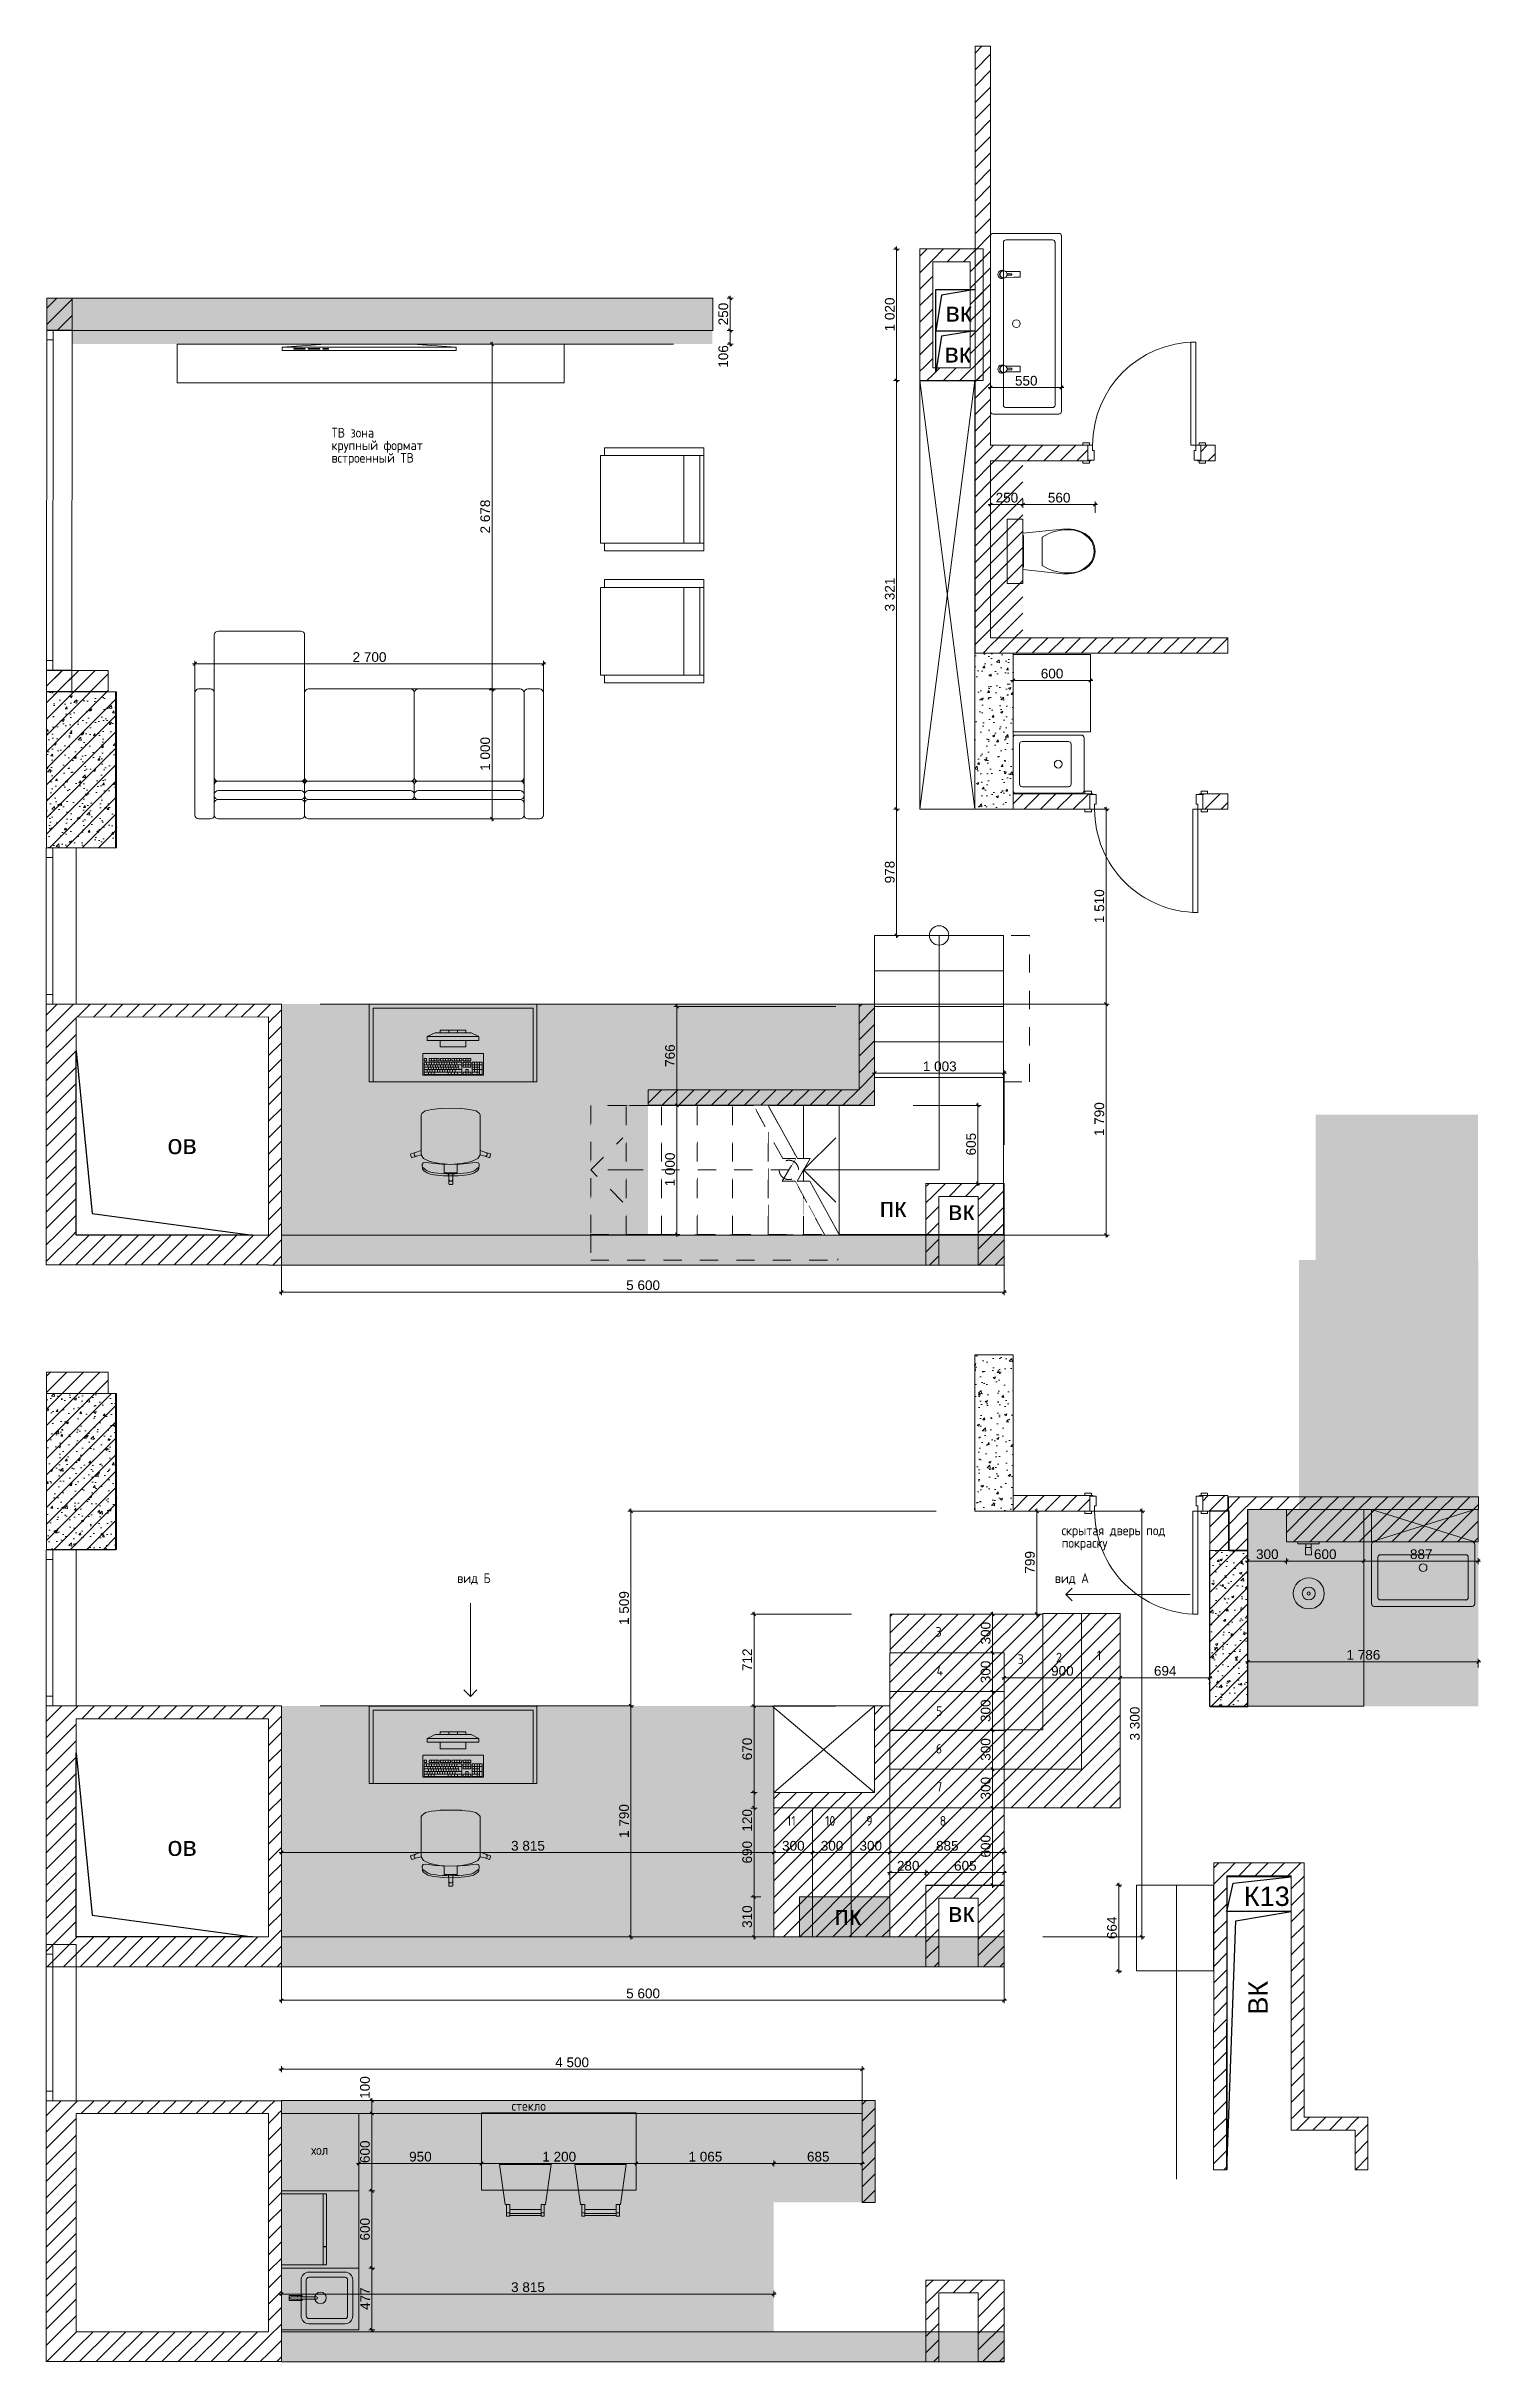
# Model space of a CAD drawing. Header units: millimetres. Extents: x 2336463 to 2579121, y 595385 to 778077.
# Drawn here: x 2502769 to 2513885, y 652587 to 670527 of the extents above; entities that cross this region are included whole.
import ezdxf

# ---------------------------------------------------------------- set-up
doc = ezdxf.new("R2010")
doc.units = ezdxf.units.MM
doc.header["$MEASUREMENT"] = 0
for name, pattern in [('Wipeout_Contour', [1000, 0, -1000]), ('Пунктирная', [88.194442, 0, -88.194442]), ('Штриховая', [282.222223, 141.111112, -141.111112])]:
    doc.linetypes.add(name, pattern=pattern)
for name, color, linetype in [('+возводимые стены', 7, 'Continuous'), ('1 Планировка', 7, 'Continuous'), ('1 Планировка размеры', 7, 'Continuous'), ('Интерьер - Мебель', 7, 'Continuous'), ('Конструктив - Лестницы', 7, 'Continuous'), ('сит план', 7, 'Continuous')]:
    doc.layers.add(name, color=color, linetype=linetype)
for name, color, linetype, lineweight in [('+возводимые стены_Ном._пера__1', 7, 'Continuous', 13), ('+возводимые стены_Ном._пера__101', 252, 'Continuous', 5), ('1 Планировка_Ном._пера__1', 7, 'Continuous', 13), ('1 Планировка_Ном._пера__101', 252, 'Continuous', 5), ('Двери ARCHICAD_Ном._пера__1', 7, 'Continuous', 13), ('Интерьер - Мебель_Ном._пера__1', 7, 'Continuous', 13), ('Конструктив - Стены Несущие_Ном._пера__1', 7, 'Continuous', 13), ('Окна ARCHICAD_Ном._пера__1', 7, 'Continuous', 13), ('сит план_Ном._пера__1', 7, 'Continuous', 13), ('сит план_Ном._пера__21', 7, 'Continuous', 30)]:
    doc.layers.add(name, color=color, linetype=linetype, lineweight=lineweight)
for name, color, linetype, lineweight, true_color in [('+возводимые стены_Ном._пера__102', 7, 'Continuous', 5, 0xcccccc), ('+возводимые стены_Ном._пера__169', 7, 'Continuous', 5, 0x68b353), ('+возводимые стены_Ном._пера__242', 7, 'Continuous', 13, 0x1b55b5), ('+развертка_Ном._пера__58', 7, 'Continuous', 5, 0xdf0000), ('+размер планировка_Ном._пера__242', 7, 'Continuous', 13, 0x1b55b5), ('+размер планировка_Ном._пера__9', 7, 'Continuous', 15, 0x3dad99), ('1 Планировка размеры_Ном._пера__242', 7, 'Continuous', 13, 0x1b55b5), ('1 Планировка_Ном._пера__242', 7, 'Continuous', 13, 0x1b55b5), ('MEP - Отопление и Вентиляция.ОВ_Ном._пера__58', 7, 'Continuous', 5, 0xdf0000), ('Конструктив - Лестницы_Ном._пера__11', 7, 'Continuous', 15, 0x6c80ff), ('Конструктив - Стены Несущие_Ном._пера__103', 7, 'Continuous', 5, 0xffcc99), ('Конструктив - Стены Несущие_Ном._пера__242', 7, 'Continuous', 13, 0x1b55b5), ('Конструктив - Стены Несущие_Ном._пера__58', 7, 'Continuous', 5, 0xdf0000), ('сит план_Ном._пера__87', 7, 'Continuous', 20, 0x6a6a6a)]:
    doc.layers.add(name, color=color, linetype=linetype, lineweight=lineweight, true_color=true_color)
doc.styles.add('СГЕНЕРИР_СТИЛЬ_1', font='arial.ttf')
doc.styles.add('СГЕНЕРИР_СТИЛЬ_4', font='isocp.shx')
doc.linetypes.add('вешало', pattern='A,0,[1,Р”РёР·Р°Р№РЅ РїСЂРѕРµРєС‚ СЂР°Р±РѕС‡РёР№1.Shx,S=9.52381,R=0,X=0,Y=0],-1200,0', length=1200)
doc.dimstyles.new('СГЕНЕРИР_СТИЛЬ__1', dxfattribs={"dimtxt": 75, "dimasz": 23.75, "dimexe": 0.18, "dimexo": 300, "dimgap": 0, "dimtad": 1, "dimtih": 1, "dimtoh": 1, "dimdec": 0, "dimzin": 0, "dimdsep": 46, "dimtxsty": 'СГЕНЕРИР_СТИЛЬ_1', "dimblk": 'ARROWHEAD_6', "dimblk1": 'ARROWHEAD_6', "dimblk2": 'ARROWHEAD_6', "dimcen": 0.09, "dimclrd": 256, "dimclre": 256, "dimclrt": 256, "dimazin": 0, "dimtfac": 1, "dimtdec": 4, "dimtmove": 0, "dimatfit": 3, "dimfxl": 0, "dimtolj": 1, "dimtzin": 0, "dimarcsym": 0})
doc.dimstyles.new('СГЕНЕРИР_СТИЛЬ__2', dxfattribs={"dimtxt": 75, "dimasz": 23.75, "dimexe": 0.18, "dimexo": 300, "dimgap": 0, "dimtad": 1, "dimdec": 0, "dimzin": 0, "dimdsep": 46, "dimtxsty": 'СГЕНЕРИР_СТИЛЬ_1', "dimblk": 'ARROWHEAD_6', "dimblk1": 'ARROWHEAD_6', "dimblk2": 'ARROWHEAD_6', "dimcen": 0.09, "dimclrd": 256, "dimclre": 256, "dimclrt": 256, "dimazin": 0, "dimtfac": 1, "dimtdec": 4, "dimtmove": 0, "dimatfit": 3, "dimfxl": 0, "dimtolj": 1, "dimtzin": 0, "dimarcsym": 0})
pattern_1 = [(45, (2086872.015, 585813.69), (-63.639609, 63.639609), [])]
pattern_2 = [(50, (2086872.01, 585813.69), (-182.18467, 15.939086), [19.05, -209.55]), (355, (2086872.01, 585813.69), (-35.24342, 191.056845), [15.24, -167.640584]), (100.451445, (2086887.2, 585812.36), (146.94125, 175.11775), [16.19001, -178.090245]), (46.1842, (2086872.01, 585864.49), (-271.07904, 42.04233), [28.575, -314.325]), (96.63556, (2086894.6, 585860.98), (237.40413, 247.42612), [24.28502, -267.1356]), (351.18415, (2086872.01, 585864.49), (237.40413, 247.42612), [22.85997, -251.45973]), (21, (2086897.41, 585851.79), (-151.61439, 102.2652), [19.05, -209.55]), (326, (2086897.41, 585851.79), (61.80203, 184.18797), [15.24, -167.64]), (71.451445, (2086910.05, 585843.26), (213.41642, 81.92277), [16.19001, -178.08994]), (37.5, (2086872.015, 585813.686), (3.088603, 84.555039), [0, -165.608, 0, -170.18, 0, -168.275]), (7.5, (2086872.015, 585813.69), (66.819663, 100.180575), [0, -97.028, 0, -161.798, 0, -64.135]), (327.5, (2086815.37, 585813.686), (-135.590595, 5.728744), [0, -63.5, 0, -198.12, 0, -262.89]), (317.5, (2086789.97, 585813.69), (148.12918, 25.42649), [0, -82.55, 0, -131.572, 0, -186.69])]

msp = doc.modelspace()

# ---------------------------------------------------------------- texts
at = {"layer": '+развертка_Ном._пера__58', "color": 12, "linetype": 'Continuous', "lineweight": 5, "true_color": 0xdf0000, "char_height": 75, "attachment_point": 1, "style": 'СГЕНЕРИР_СТИЛЬ_4'}
for s, insert in [('\\A1;{\\pql;\\Fisocp.shx;3}', (2509660.8, 658279)), ('\\A1;{\\pql;\\Fisocp.shx;3}', (2510296.5, 658066.9)), ('\\A1;{\\pql;\\Fisocp.shx;1}', (2510910.6, 658098)), ('\\A1;{\\pql;\\Fisocp.shx;6}', (2509662.1, 657374))]:
    msp.add_mtext(s, dxfattribs=dict(at, insert=insert))
at = {"layer": '+размер планировка_Ном._пера__242', "color": 152, "linetype": 'Continuous', "lineweight": 13, "true_color": 0x1b55b5, "char_height": 75, "attachment_point": 1, "style": 'СГЕНЕРИР_СТИЛЬ_4'}
for s, insert, line_spacing_factor in [('\\A1;{\\pql;\\Fisocp.shx;ТВ зона\\P\\pql;\\Fisocp.shx;крупный формат\\P\\pql;\\Fisocp.shx;встроенный ТВ}', (2504979.7, 667570.4), 0.779481), ('\\A1;{\\pql;\\Fisocp.shx;скрытая дверь под\\P\\pql;\\Fisocp.shx;покраску}', (2510637.8, 659065.4), 0.777278)]:
    msp.add_mtext(s, dxfattribs=dict(at, insert=insert, line_spacing_factor=line_spacing_factor))
for s, insert in [('\\A1;{\\pql;\\Fisocp.shx;стекло}', (2506375.4, 654606.3)), ('\\A1;{\\pql;\\Fisocp.shx;хол}', (2504822.5, 654264.5))]:
    msp.add_mtext(s, dxfattribs=dict(at, insert=insert))
at = {"layer": 'MEP - Отопление и Вентиляция.ОВ_Ном._пера__58', "color": 12, "linetype": 'Continuous', "lineweight": 5, "true_color": 0xdf0000, "char_height": 75, "attachment_point": 1, "style": 'СГЕНЕРИР_СТИЛЬ_4'}
for s, insert in [('\\A1;{\\pql;\\Fisocp.shx;вид \\Fisocp.shx;Б}', (2505953.3, 658694.9)), ('\\A1;{\\pql;\\Fisocp.shx;вид А}', (2510584.8, 658694.9)), ('\\A1;{\\pql;\\Fisocp.shx;2}', (2510594.1, 658080.2)), ('\\A1;{\\pql;\\Fisocp.shx;4}', (2509668.5, 657977.3)), ('\\A1;{\\pql;\\Fisocp.shx;5}', (2509664.5, 657665)), ('\\A1;{\\pql;\\Fisocp.shx;7}', (2509665.8, 657079.5)), ('\\A1;{\\pql;\\Fisocp.shx;11}', (2508508.9, 656814.9)), ('\\A1;{\\pql;\\Fisocp.shx;10}', (2508804.5, 656814.9)), ('\\A1;{\\pql;\\Fisocp.shx;9}', (2509122.5, 656814.9)), ('\\A1;{\\pql;\\Fisocp.shx;8}', (2509692.4, 656814.9))]:
    msp.add_mtext(s, dxfattribs=dict(at, insert=insert))
at = {"layer": 'сит план_Ном._пера__1', "color": 7, "linetype": 'Continuous', "lineweight": 13, "char_height": 150, "attachment_point": 1, "style": 'СГЕНЕРИР_СТИЛЬ_1'}
for s, insert in [('\\A1;{\\pql;\\fArial|b0|i0|c204|p38;вк}', (2509737.9, 668543.4)), ('\\A1;{\\pql;\\fArial|b0|i0|c204|p38;вк}', (2509729.7, 668226.5)), ('\\A1;{\\pql;\\fArial|b0|i0|c204|p38;ов}', (2503708, 662093.8)), ('\\A1;{\\pql;\\fArial|b0|i0|c204|p38;ов}', (2503708, 656656)), ('\\A1;{\\pql;\\fArial|b0|i0|c204|p38;К13}', (2512050.1, 656268.1)), ('\\A1;{\\pql;\\fArial|b0|i0|c204|p38;пк}', (2508876.3, 656120.6)), ('\\A1;{\\pql;\\fArial|b0|i0|c204|p38;в\\fArial|b0|i0|c204|p38;к}', (2509757.2, 656143.9))]:
    msp.add_mtext(s, dxfattribs=dict(at, insert=insert))
at = {"layer": 'сит план_Ном._пера__1', "color": 7, "linetype": 'Continuous', "lineweight": 13, "insert": (2512084.2, 655275.8), "char_height": 150, "attachment_point": 1, "rotation": 90, "style": 'СГЕНЕРИР_СТИЛЬ_1'}
msp.add_mtext('\\A1;{\\pql;\\fArial|b0|i0|c204|p38;ВК}', dxfattribs=at)

# ---------------------------------------------------------------- blocks, each defined once
blk = doc.blocks.new('Обеденный Стул 01 25')
at = {"layer": '1 Планировка_Ном._пера__1', "color": 7, "linetype": 'Continuous', "lineweight": 13}
for p, q in [((54, 375), (79, 375)), ((79, 380), (321, 380)), ((346, 375), (321, 375))]:
    blk.add_line(p, q, dxfattribs=at)
at = {"layer": '1 Планировка_Ном._пера__1', "color": 7, "linetype": 'Continuous', "lineweight": 13, "flags": 128}
for points in [[(54, 310), (79, 310), (79, 400), (54, 400)], [(79, 350), (321, 350), (321, 395), (79, 395)], [(346, 310), (321, 310), (321, 400), (346, 400)], [(0, 0), (400, 0), (356, 310), (321, 310), (321, 350), (79, 350), (79, 310), (44, 310)]]:
    blk.add_lwpolyline(points, close=True, dxfattribs=at)
blk = doc.blocks.new('Лестница_6', base_point=(2086872, 585814))
at = {"layer": 'Конструктив - Лестницы_Ном._пера__11', "color": 171, "linetype": 'Штриховая', "lineweight": 15, "true_color": 0x6c80ff}
for p, q in [((2510388, 663638), (2510188, 663638)), ((2510388, 662503), (2510388, 663638)), ((2510188, 662503), (2510388, 662503)), ((2506988, 661321), (2506988, 661121)), ((2506988, 661121), (2508903, 661121)), ((2508903, 661121), (2508903, 661132))]:
    blk.add_line(p, q, dxfattribs=at)
at = {"layer": 'Конструктив - Лестницы_Ном._пера__11', "color": 171, "linetype": 'Штриховая', "lineweight": 15, "true_color": 0x6c80ff, "flags": 128}
for points in [[(2510188, 663627), (2509188, 663627), (2509188, 663352), (2510188, 663352)], [(2510188, 663352), (2509188, 663352), (2509188, 663077), (2510188, 663077)], [(2510188, 663077), (2509188, 663077), (2509188, 662802), (2510188, 662802)], [(2510188, 662802), (2509188, 662802), (2509188, 662538), (2509188, 662503), (2510188, 662503), (2510188, 662538)], [(2510163, 661346), (2508903, 661346), (2508903, 661340), (2508913, 661321), (2510188, 661321), (2510188, 662503), (2510163, 662503)], [(2509188, 662503), (2509188, 662321), (2508903, 662321), (2508903, 662296), (2509213, 662296), (2509213, 662503)], [(2507253, 662321), (2506988, 662321), (2506988, 661321), (2507253, 661321)], [(2507528, 661321), (2507528, 662321), (2507253, 662321), (2507253, 661321)], [(2507803, 661321), (2507803, 662321), (2507528, 662321), (2507528, 661321)], [(2508078, 661321), (2508078, 662321), (2507803, 662321), (2507803, 661321)], [(2508078, 661321), (2508353, 661321), (2508353, 662132), (2508249, 662321), (2508078, 662321)], [(2508628, 662321), (2508363, 662321), (2508590, 661909), (2508628, 661909)], [(2508628, 662321), (2508628, 661909), (2508690, 661909), (2508628, 661804), (2508628, 661734), (2508687, 661734), (2508903, 661340), (2508903, 662321)], [(2508476, 661909), (2508353, 662132), (2508353, 661321), (2508628, 661321), (2508628, 661632), (2508572, 661734), (2508472, 661734), (2508576, 661909)], [(2508628, 661804), (2508587, 661734), (2508628, 661734)], [(2508628, 661321), (2508799, 661321), (2508628, 661632)]]:
    blk.add_lwpolyline(points, close=True, dxfattribs=at)
at = {"color": 254, "linetype": 'Wipeout_Contour', "lineweight": 0, "ltscale": 10383654.93784431}
blk.add_wipeout([(2509188, 663363), (2510188, 663363), (2510188, 663638), (2509188, 663638)], dxfattribs=at).dxf.layer = 'Конструктив - Лестницы'
at = {"layer": 'Конструктив - Лестницы_Ном._пера__11', "color": 171, "linetype": 'Continuous', "lineweight": 15, "true_color": 0x6c80ff}
for p, q in [((2510188, 663638), (2509188, 663638)), ((2509188, 663638), (2509188, 663363)), ((2510188, 663363), (2510188, 663638)), ((2509188, 663363), (2510188, 663363))]:
    blk.add_line(p, q, dxfattribs=at)
for start, end in [(0, 180), (180, 0)]:
    blk.add_arc((2509688, 663638), 75, start, end, dxfattribs=at)
at = {"color": 254, "linetype": 'Wipeout_Contour', "lineweight": 0, "ltscale": 10383373.8388559}
blk.add_wipeout([(2509188, 663088), (2510188, 663088), (2510188, 663363), (2509188, 663363)], dxfattribs=at).dxf.layer = 'Конструктив - Лестницы'
at = {"layer": 'Конструктив - Лестницы_Ном._пера__11', "color": 171, "linetype": 'Continuous', "lineweight": 15, "true_color": 0x6c80ff}
for p, q in [((2509688, 663638), (2509688, 663363)), ((2510188, 663363), (2509188, 663363)), ((2509188, 663363), (2509188, 663088)), ((2510188, 663088), (2510188, 663363)), ((2509188, 663088), (2510188, 663088))]:
    blk.add_line(p, q, dxfattribs=at)
at = {"color": 254, "linetype": 'Wipeout_Contour', "lineweight": 0, "ltscale": 10383092.84879297}
blk.add_wipeout([(2509188, 662813), (2510188, 662813), (2510188, 663088), (2509188, 663088)], dxfattribs=at).dxf.layer = 'Конструктив - Лестницы'
at = {"layer": 'Конструктив - Лестницы_Ном._пера__11', "color": 171, "linetype": 'Continuous', "lineweight": 15, "true_color": 0x6c80ff}
for p, q in [((2510188, 663088), (2509188, 663088)), ((2509188, 663088), (2509188, 662813)), ((2510188, 662813), (2510188, 663088)), ((2509188, 662813), (2510188, 662813))]:
    blk.add_line(p, q, dxfattribs=at)
at = {"color": 254, "linetype": 'Wipeout_Contour', "lineweight": 0, "ltscale": 10382811.96766436}
blk.add_wipeout([(2509188, 662813), (2509188, 662538), (2510188, 662538), (2510188, 662813)], dxfattribs=at).dxf.layer = 'Конструктив - Лестницы'
at = {"layer": 'Конструктив - Лестницы_Ном._пера__11', "color": 171, "linetype": 'Continuous', "lineweight": 15, "true_color": 0x6c80ff}
for p, q in [((2510188, 662813), (2509188, 662813)), ((2509188, 662813), (2509188, 662538)), ((2510188, 662538), (2510188, 662813)), ((2509188, 662538), (2510188, 662538))]:
    blk.add_line(p, q, dxfattribs=at)
at = {"color": 254, "linetype": 'Wipeout_Contour', "lineweight": 0, "ltscale": 15571778.64834167}
blk.add_wipeout([(2509188, 662321), (2508913, 662321), (2508913, 661321), (2510188, 661321), (2510188, 662538), (2509188, 662538)], dxfattribs=at).dxf.layer = 'Конструктив - Лестницы'
at = {"layer": 'Конструктив - Лестницы_Ном._пера__11', "color": 171, "linetype": 'Continuous', "lineweight": 15, "true_color": 0x6c80ff}
for p, q in [((2509688, 663363), (2509688, 662538)), ((2510188, 662538), (2509188, 662538)), ((2509188, 662538), (2509188, 662321)), ((2509688, 662538), (2509688, 661821)), ((2510188, 661321), (2510188, 662538)), ((2509188, 662321), (2508913, 662321)), ((2508913, 662321), (2508913, 661321)), ((2508913, 661321), (2510188, 661321))]:
    blk.add_line(p, q, dxfattribs=at)
at = {"color": 254, "linetype": 'Wipeout_Contour', "lineweight": 0, "ltscale": 20756517.01764721}
blk.add_wipeout([(2508638, 662321), (2508638, 661909), (2508690, 661909), (2508638, 661821), (2508638, 661734), (2508687, 661734), (2508913, 661321), (2508913, 662321)], dxfattribs=at).dxf.layer = 'Конструктив - Лестницы'
at = {"layer": 'Конструктив - Лестницы_Ном._пера__11', "color": 171, "linetype": 'Continuous', "lineweight": 15, "true_color": 0x6c80ff}
for p, q in [((2508913, 662321), (2508638, 662321)), ((2508638, 662321), (2508638, 661909)), ((2508913, 661321), (2508913, 662321)), ((2508638, 661821), (2508638, 661734)), ((2509688, 661821), (2508913, 661821))]:
    blk.add_line(p, q, dxfattribs=at)
at = {"color": 254, "linetype": 'Wipeout_Contour', "lineweight": 0, "ltscale": 7783257.662990349}
blk.add_wipeout([(2508638, 661321), (2508799, 661321), (2508638, 661614)], dxfattribs=at).dxf.layer = 'Конструктив - Лестницы'
at = {"layer": 'Конструктив - Лестницы_Ном._пера__11', "color": 171, "linetype": 'Штриховая', "lineweight": 15, "true_color": 0x6c80ff}
for p, q in [((2508638, 661614), (2508638, 661321)), ((2508638, 661321), (2508799, 661321))]:
    blk.add_line(p, q, dxfattribs=at)
at = {"color": 254, "linetype": 'Wipeout_Contour', "lineweight": 0, "ltscale": 10377866.16400333}
blk.add_wipeout([(2508363, 662321), (2508590, 661909), (2508638, 661909), (2508638, 662321)], dxfattribs=at).dxf.layer = 'Конструктив - Лестницы'
at = {"layer": 'Конструктив - Лестницы_Ном._пера__11', "color": 171, "linetype": 'Continuous', "lineweight": 15, "true_color": 0x6c80ff}
blk.add_line((2508638, 662321), (2508363, 662321), dxfattribs=at)
at = {"color": 254, "linetype": 'Wipeout_Contour', "lineweight": 0, "ltscale": 7783314.266168717}
blk.add_wipeout([(2508587, 661734), (2508638, 661734), (2508638, 661821)], dxfattribs=at).dxf.layer = 'Конструктив - Лестницы'
at = {"layer": 'Конструктив - Лестницы_Ном._пера__11', "color": 171, "linetype": 'Continuous', "lineweight": 15, "true_color": 0x6c80ff}
for p, q in [((2508638, 661909), (2508638, 662321)), ((2508638, 661734), (2508638, 661821))]:
    blk.add_line(p, q, dxfattribs=at)
at = {"color": 254, "linetype": 'Wipeout_Contour', "lineweight": 0, "ltscale": 20754552.26496063}
blk.add_wipeout([(2508476, 661909), (2508363, 662114), (2508363, 661321), (2508638, 661321), (2508638, 661614), (2508572, 661734), (2508472, 661734), (2508576, 661909)], dxfattribs=at).dxf.layer = 'Конструктив - Лестницы'
at = {"layer": 'Конструктив - Лестницы_Ном._пера__11', "color": 171, "linetype": 'Штриховая', "lineweight": 15, "true_color": 0x6c80ff}
for p, q in [((2508363, 662114), (2508363, 661321)), ((2508472, 661734), (2508576, 661909)), ((2508576, 661909), (2508476, 661909)), ((2508572, 661734), (2508472, 661734)), ((2508799, 661321), (2508572, 661734)), ((2508638, 661321), (2508638, 661614)), ((2508363, 661321), (2508638, 661321))]:
    blk.add_line(p, q, dxfattribs=at)
at = {"layer": 'Конструктив - Лестницы_Ном._пера__11', "color": 171, "linetype": 'Continuous', "lineweight": 15, "true_color": 0x6c80ff}
for p, q in [((2508638, 661821), (2508888, 662071)), ((2508587, 661734), (2508690, 661909)), ((2508690, 661909), (2508590, 661909)), ((2508913, 661821), (2508638, 661821)), ((2508888, 661571), (2508638, 661821)), ((2508687, 661734), (2508587, 661734)), ((2508913, 661321), (2508687, 661734))]:
    blk.add_line(p, q, dxfattribs=at)
at = {"color": 254, "linetype": 'Wipeout_Contour', "lineweight": 0, "ltscale": 12970452.61012677}
blk.add_wipeout([(2508088, 662321), (2508088, 661321), (2508363, 661321), (2508363, 662114), (2508249, 662321)], dxfattribs=at).dxf.layer = 'Конструктив - Лестницы'
at = {"layer": 'Конструктив - Лестницы_Ном._пера__11', "color": 171, "linetype": 'Штриховая', "lineweight": 15, "true_color": 0x6c80ff}
for p, q in [((2508249, 662321), (2508088, 662321)), ((2508088, 662321), (2508088, 661321)), ((2508476, 661909), (2508249, 662321)), ((2508363, 661321), (2508363, 662114)), ((2508088, 661321), (2508363, 661321))]:
    blk.add_line(p, q, dxfattribs=at)
at = {"layer": 'Конструктив - Лестницы_Ном._пера__11', "color": 171, "linetype": 'Continuous', "lineweight": 15, "true_color": 0x6c80ff}
blk.add_line((2508590, 661909), (2508363, 662321), dxfattribs=at)
at = {"layer": 'Конструктив - Лестницы_Ном._пера__11', "color": 171, "linetype": 'Штриховая', "lineweight": 15, "true_color": 0x6c80ff}
for start, end in [(0, 180), (180, 0)]:
    blk.add_arc((2508524, 661821), 75, start, end, dxfattribs=at)
at = {"color": 254, "linetype": 'Wipeout_Contour', "lineweight": 0, "ltscale": 10375220.74379255}
blk.add_wipeout([(2507813, 661321), (2508088, 661321), (2508088, 662321), (2507813, 662321)], dxfattribs=at).dxf.layer = 'Конструктив - Лестницы'
at = {"layer": 'Конструктив - Лестницы_Ном._пера__11', "color": 171, "linetype": 'Штриховая', "lineweight": 15, "true_color": 0x6c80ff}
for p, q in [((2508088, 662321), (2507813, 662321)), ((2507813, 662321), (2507813, 661321)), ((2508088, 661321), (2508088, 662321)), ((2507813, 661321), (2508088, 661321))]:
    blk.add_line(p, q, dxfattribs=at)
at = {"color": 254, "linetype": 'Wipeout_Contour', "lineweight": 0, "ltscale": 10374157.15728129}
blk.add_wipeout([(2507538, 661321), (2507813, 661321), (2507813, 662321), (2507538, 662321)], dxfattribs=at).dxf.layer = 'Конструктив - Лестницы'
at = {"layer": 'Конструктив - Лестницы_Ном._пера__11', "color": 171, "linetype": 'Штриховая', "lineweight": 15, "true_color": 0x6c80ff}
for p, q in [((2507813, 662321), (2507538, 662321)), ((2507538, 662321), (2507538, 661321)), ((2507813, 661321), (2507813, 662321)), ((2507538, 661321), (2507813, 661321))]:
    blk.add_line(p, q, dxfattribs=at)
at = {"color": 254, "linetype": 'Wipeout_Contour', "lineweight": 0, "ltscale": 10373093.57841723}
blk.add_wipeout([(2507263, 661321), (2507538, 661321), (2507538, 662321), (2507263, 662321)], dxfattribs=at).dxf.layer = 'Конструктив - Лестницы'
at = {"layer": 'Конструктив - Лестницы_Ном._пера__11', "color": 171, "linetype": 'Штриховая', "lineweight": 15, "true_color": 0x6c80ff}
for p, q in [((2507538, 662321), (2507263, 662321)), ((2507263, 662321), (2507263, 661321)), ((2507538, 661321), (2507538, 662321)), ((2507263, 661321), (2507538, 661321))]:
    blk.add_line(p, q, dxfattribs=at)
at = {"color": 254, "linetype": 'Wipeout_Contour', "lineweight": 0, "ltscale": 10372030.00715053}
blk.add_wipeout([(2507263, 662321), (2506988, 662321), (2506988, 661321), (2507263, 661321)], dxfattribs=at).dxf.layer = 'Конструктив - Лестницы'
at = {"layer": 'Конструктив - Лестницы_Ном._пера__11', "color": 171, "linetype": 'Штриховая', "lineweight": 15, "true_color": 0x6c80ff}
for p, q in [((2507263, 662321), (2506988, 662321)), ((2506988, 662321), (2506988, 661321)), ((2507263, 661321), (2507263, 662321)), ((2506988, 661821), (2507238, 662071)), ((2507263, 661821), (2506988, 661821)), ((2507238, 661571), (2506988, 661821)), ((2508524, 661821), (2507263, 661821)), ((2506988, 661321), (2507263, 661321))]:
    blk.add_line(p, q, dxfattribs=at)
blk = doc.blocks.new('Перекрытие_68', base_point=(2510261, 665215))
at = {"layer": 'Интерьер - Мебель_Ном._пера__1', "color": 7, "linetype": 'Continuous', "lineweight": 13, "flags": 128}
blk.add_lwpolyline([(2510261, 665215), (2510861, 665215), (2510861, 665815), (2510261, 665815)], close=True, dxfattribs=at)
blk = doc.blocks.new('Перекрытие_69', base_point=(2503783, 667919))
at = {"layer": 'Интерьер - Мебель_Ном._пера__1', "color": 7, "linetype": 'Continuous', "lineweight": 13, "flags": 128}
blk.add_lwpolyline([(2503783, 667919), (2506783, 667919), (2506783, 668219), (2503783, 668219)], close=True, dxfattribs=at)
blk = doc.blocks.new('Перекрытие_70', base_point=(2509539, 664616))
at = {"layer": 'Интерьер - Мебель_Ном._пера__1', "color": 7, "linetype": 'Continuous', "lineweight": 13, "flags": 128}
blk.add_lwpolyline([(2509539, 664616), (2509966, 664616), (2509966, 667936), (2509539, 667936)], close=True, dxfattribs=at)
blk = doc.blocks.new('Перекрытие_71', base_point=(2504591, 652835))
at = {"layer": 'Интерьер - Мебель_Ном._пера__1', "color": 7, "linetype": 'Continuous', "lineweight": 13, "flags": 128}
blk.add_lwpolyline([(2504591, 652835), (2505191, 652835), (2505191, 653311), (2504591, 653311)], close=True, dxfattribs=at)
blk = doc.blocks.new('Перекрытие_72', base_point=(2504591, 653311))
at = {"layer": 'Интерьер - Мебель_Ном._пера__1', "color": 7, "linetype": 'Continuous', "lineweight": 13, "flags": 128}
blk.add_lwpolyline([(2504591, 653311), (2505191, 653311), (2505191, 653911), (2504591, 653911)], close=True, dxfattribs=at)
blk = doc.blocks.new('Перекрытие_73', base_point=(2504591, 653911))
at = {"layer": 'Интерьер - Мебель_Ном._пера__1', "color": 7, "linetype": 'Continuous', "lineweight": 13, "flags": 128}
blk.add_lwpolyline([(2504591, 653911), (2505191, 653911), (2505191, 654511), (2504591, 654511)], close=True, dxfattribs=at)
blk = doc.blocks.new('Перекрытие_126', base_point=(2511217, 655614))
at = {"layer": 'Интерьер - Мебель_Ном._пера__1', "color": 7, "linetype": 'Continuous', "lineweight": 13, "flags": 128}
blk.add_lwpolyline([(2511217, 655614), (2511813, 655614), (2511813, 656278), (2511217, 656278)], close=True, dxfattribs=at)
blk = doc.blocks.new('Окно 25_15')
at = {"layer": 'Окна ARCHICAD_Ном._пера__1', "color": 7, "linetype": 'Continuous', "lineweight": 13}
for p, q in [((-1317, 0), (1317, 0)), ((-1317, 0), (-1242, 0)), ((-1317, 0), (-1317, -50)), ((-1317, 0), (-1317, -50)), ((-1242, 0), (-1242, -50)), ((-1242, 0), (1242, 0)), ((1242, -50), (1242, 0)), ((1242, 0), (1317, 0)), ((1317, 0), (1317, -50)), ((1317, 0), (1317, -50)), ((-1242, -50), (-1317, -50)), ((-1317, -50), (-1317, -197)), ((1242, -50), (-1242, -50)), ((1317, -50), (1242, -50)), ((1317, -50), (1317, -197)), ((-1317, -197), (1317, -197))]:
    blk.add_line(p, q, dxfattribs=at)
blk = doc.blocks.new('Стена_256', base_point=(2502774, 668575))
at = {"layer": 'сит план_Ном._пера__87', "linetype": 'Continuous', "lineweight": 20, "true_color": 0x6a6a6a}
h = blk.add_hatch(dxfattribs=at)
h.set_pattern_fill('Блоки_Бетонные_Эффективные', color=251, style=0, pattern_type=2)
h.set_pattern_definition(pattern_1)
h.paths.add_polyline_path([(2502774, 668575), (2502774, 668326), (2502971, 668325), (2502971, 668575)])
h = blk.add_hatch(dxfattribs=at)
h.set_pattern_fill('Блоки_Бетонные_Эффективные', color=251, style=0, pattern_type=2)
h.set_pattern_definition(pattern_1)
h.paths.add_polyline_path([(2502771, 665526), (2502968, 665526), (2502968, 665692), (2502771, 665692)])
at = {"layer": 'сит план_Ном._пера__1', "color": 7, "linetype": 'Continuous', "lineweight": 13}
for p, q in [((2502774, 668326), (2502824, 668326)), ((2502824, 668326), (2502971, 668325)), ((2502771, 665692), (2502821, 665692)), ((2502821, 665692), (2502968, 665692))]:
    blk.add_line(p, q, dxfattribs=at)
at = {"layer": 'сит план_Ном._пера__1', "color": 7, "linetype": 'Continuous', "lineweight": 13, "flags": 128}
for points in [[(2502774, 668575), (2502774, 668326)], [(2502971, 668575), (2502774, 668575)], [(2502971, 668325), (2502971, 668575)], [(2502771, 665692), (2502771, 665526)], [(2502968, 665526), (2502968, 665692)]]:
    blk.add_lwpolyline(points, dxfattribs=at)
at = {"layer": 'Окна ARCHICAD_Ном._пера__1', "color": 7, "linetype": 'Continuous', "lineweight": 13, "zscale": 1000, "rotation": 89.94625817430028}
blk.add_blockref('Окно 25_15', (2502772, 667009), dxfattribs=at)
blk = doc.blocks.new('Стена_257', base_point=(2502771, 665692))
at = {"layer": 'сит план_Ном._пера__87', "linetype": 'Continuous', "lineweight": 20, "true_color": 0x6a6a6a}
h = blk.add_hatch(dxfattribs=at)
h.set_pattern_fill('Блоки_Бетонные_Эффективные', color=251, style=0, pattern_type=2)
h.set_pattern_definition(pattern_1)
h.paths.add_polyline_path([(2502771, 665692), (2502771, 665527), (2503248, 665527), (2503248, 665692)])
at = {"layer": 'сит план_Ном._пера__1', "color": 7, "linetype": 'Continuous', "lineweight": 13, "flags": 128}
for points in [[(2502771, 665692), (2502771, 665527)], [(2503248, 665692), (2502771, 665692)], [(2503248, 665527), (2503248, 665692)], [(2502771, 665527), (2503248, 665527)]]:
    blk.add_lwpolyline(points, dxfattribs=at)
blk = doc.blocks.new('Стена_258', base_point=(2502771, 665526))
at = {"layer": 'сит план_Ном._пера__87', "linetype": 'Continuous', "lineweight": 20, "true_color": 0x6a6a6a}
h = blk.add_hatch(dxfattribs=at)
h.set_pattern_fill('Блоки_Бетонные_Эффективные', color=251, style=0, pattern_type=2)
h.set_pattern_definition(pattern_1)
h.paths.add_polyline_path([(2502771, 665526), (2502771, 664317), (2503306, 664317), (2503306, 665526)])
at = {"layer": 'сит план_Ном._пера__1', "color": 7, "linetype": 'Continuous', "lineweight": 13, "flags": 128}
for points in [[(2502771, 665526), (2502771, 664317)], [(2503306, 665526), (2502968, 665526)], [(2503306, 664317), (2503306, 665526)], [(2502771, 664317), (2503306, 664317)]]:
    blk.add_lwpolyline(points, dxfattribs=at)
blk = doc.blocks.new('Окно 25_5')
at = {"layer": 'Окна ARCHICAD_Ном._пера__1', "color": 7, "linetype": 'Continuous', "lineweight": 13}
for p, q in [((-605, 0), (605, 0)), ((-605, 0), (-530, 0)), ((-605, 0), (-605, -50)), ((-605, 0), (-605, -50)), ((-530, 0), (-530, -50)), ((-530, 0), (530, 0)), ((530, -50), (530, 0)), ((530, 0), (605, 0)), ((605, 0), (605, -50)), ((605, 0), (605, -50)), ((-530, -50), (-605, -50)), ((-605, -50), (-605, -232)), ((530, -50), (-530, -50)), ((605, -50), (530, -50)), ((605, -50), (605, -232)), ((-605, -232), (605, -232))]:
    blk.add_line(p, q, dxfattribs=at)
blk = doc.blocks.new('Стена_259', base_point=(2502769, 663849))
at = {"layer": 'сит план_Ном._пера__87', "linetype": 'Continuous', "lineweight": 20, "true_color": 0x6a6a6a}
h = blk.add_hatch(dxfattribs=at)
h.set_pattern_fill('Блоки_Бетонные_Эффективные', color=251, style=0, pattern_type=2)
h.set_pattern_definition(pattern_1)
h.paths.add_polyline_path([(2503001, 663105), (2502769, 663105), (2502769, 661316), (2503001, 661316)])
h = blk.add_hatch(dxfattribs=at)
h.set_pattern_fill('Блоки_Бетонные_Эффективные', color=251, style=0, pattern_type=2)
h.set_pattern_definition(pattern_1)
h.paths.add_polyline_path([(2503001, 661316), (2502769, 661084), (2503001, 661084)])
h = blk.add_hatch(dxfattribs=at)
h.set_pattern_fill('Блоки_Бетонные_Эффективные', color=251, style=0, pattern_type=2)
h.set_pattern_definition(pattern_1)
h.paths.add_polyline_path([(2503001, 661316), (2502769, 661316), (2502769, 661084)])
at = {"layer": 'сит план_Ном._пера__1', "color": 7, "linetype": 'Continuous', "lineweight": 13}
for p, q in [((2502769, 664315), (2502819, 664315)), ((2502819, 664315), (2503001, 664315)), ((2502769, 663105), (2502819, 663105)), ((2502819, 663105), (2503001, 663105))]:
    blk.add_line(p, q, dxfattribs=at)
at = {"layer": 'сит план_Ном._пера__1', "color": 7, "linetype": 'Continuous', "lineweight": 13, "flags": 128}
for points in [[(2502769, 663105), (2502769, 661084)], [(2503001, 661316), (2503001, 663005)], [(2502769, 661084), (2503001, 661084)]]:
    blk.add_lwpolyline(points, dxfattribs=at)
at = {"layer": 'Окна ARCHICAD_Ном._пера__1', "color": 7, "linetype": 'Continuous', "lineweight": 13, "zscale": 1000, "rotation": 90.0000000000106}
blk.add_blockref('Окно 25_5', (2502769, 663710), dxfattribs=at)
blk = doc.blocks.new('Стена_260', base_point=(2502769, 661084))
at = {"layer": 'сит план_Ном._пера__87', "linetype": 'Continuous', "lineweight": 20, "true_color": 0x6a6a6a}
h = blk.add_hatch(dxfattribs=at)
h.set_pattern_fill('Блоки_Бетонные_Эффективные', color=251, style=0, pattern_type=2)
h.set_pattern_definition(pattern_1)
h.paths.add_polyline_path([(2503001, 661084), (2504491, 661084), (2504491, 661316), (2503001, 661316)])
at = {"layer": 'сит план_Ном._пера__1', "color": 7, "linetype": 'Continuous', "lineweight": 13, "flags": 128}
for points in [[(2504491, 661316), (2503001, 661316)], [(2503001, 661084), (2504491, 661084)]]:
    blk.add_lwpolyline(points, dxfattribs=at)
blk = doc.blocks.new('Стена_261', base_point=(2502769, 663105))
at = {"layer": 'сит план_Ном._пера__87', "linetype": 'Continuous', "lineweight": 20, "true_color": 0x6a6a6a}
h = blk.add_hatch(dxfattribs=at)
h.set_pattern_fill('Блоки_Бетонные_Эффективные', color=251, style=0, pattern_type=2)
h.set_pattern_definition(pattern_1)
h.paths.add_polyline_path([(2504491, 663106), (2503001, 663105), (2503001, 663005), (2504491, 663006)])
h = blk.add_hatch(dxfattribs=at)
h.set_pattern_fill('Блоки_Бетонные_Эффективные', color=251, style=0, pattern_type=2)
h.set_pattern_definition(pattern_1)
h.paths.add_polyline_path([(2504491, 663006), (2504591, 663006), (2504591, 663106)])
h = blk.add_hatch(dxfattribs=at)
h.set_pattern_fill('Блоки_Бетонные_Эффективные', color=251, style=0, pattern_type=2)
h.set_pattern_definition(pattern_1)
h.paths.add_polyline_path([(2504491, 663006), (2504591, 663106), (2504491, 663106)])
at = {"layer": 'сит план_Ном._пера__1', "color": 7, "linetype": 'Continuous', "lineweight": 13, "flags": 128}
for points in [[(2504591, 663106), (2503001, 663105)], [(2504591, 663106), (2504591, 663006)], [(2503001, 663005), (2504491, 663006)]]:
    blk.add_lwpolyline(points, dxfattribs=at)
blk = doc.blocks.new('Стена_262', base_point=(2504591, 663106))
at = {"layer": 'сит план_Ном._пера__87', "linetype": 'Continuous', "lineweight": 20, "true_color": 0x6a6a6a}
h = blk.add_hatch(dxfattribs=at)
h.set_pattern_fill('Блоки_Бетонные_Эффективные', color=251, style=0, pattern_type=2)
h.set_pattern_definition(pattern_1)
h.paths.add_polyline_path([(2504491, 663006), (2504491, 661084), (2504591, 661084), (2504591, 663006)])
at = {"layer": 'сит план_Ном._пера__1', "color": 7, "linetype": 'Continuous', "lineweight": 13, "flags": 128}
for points in [[(2504491, 663006), (2504491, 661316)], [(2504591, 661084), (2504591, 663006)], [(2504591, 661084), (2504491, 661084)]]:
    blk.add_lwpolyline(points, dxfattribs=at)
blk = doc.blocks.new('Стена_263', base_point=(2509586, 661084))
at = {"layer": 'сит план_Ном._пера__87', "linetype": 'Continuous', "lineweight": 20, "true_color": 0x6a6a6a}
h = blk.add_hatch(dxfattribs=at)
h.set_pattern_fill('Блоки_Бетонные_Эффективные', color=251, style=0, pattern_type=2)
h.set_pattern_definition(pattern_1)
h.paths.add_polyline_path([(2509686, 661716), (2509586, 661716), (2509686, 661616)])
h = blk.add_hatch(dxfattribs=at)
h.set_pattern_fill('Блоки_Бетонные_Эффективные', color=251, style=0, pattern_type=2)
h.set_pattern_definition(pattern_1)
h.paths.add_polyline_path([(2509586, 661716), (2509586, 661616), (2509686, 661616), (2509586, 661716)])
h = blk.add_hatch(dxfattribs=at)
h.set_pattern_fill('Блоки_Бетонные_Эффективные', color=251, style=0, pattern_type=2)
h.set_pattern_definition(pattern_1)
h.paths.add_polyline_path([(2509586, 661616), (2509586, 661084), (2509686, 661084), (2509686, 661616)])
at = {"layer": 'сит план_Ном._пера__1', "color": 7, "linetype": 'Continuous', "lineweight": 13, "flags": 128}
for points in [[(2509586, 661716), (2509686, 661716)], [(2509586, 661716), (2509586, 661084)], [(2509686, 661084), (2509686, 661616)], [(2509586, 661084), (2509686, 661084)]]:
    blk.add_lwpolyline(points, dxfattribs=at)
blk = doc.blocks.new('Стена_264', base_point=(2509586, 661716))
at = {"layer": 'сит план_Ном._пера__87', "linetype": 'Continuous', "lineweight": 20, "true_color": 0x6a6a6a}
h = blk.add_hatch(dxfattribs=at)
h.set_pattern_fill('Блоки_Бетонные_Эффективные', color=251, style=0, pattern_type=2)
h.set_pattern_definition(pattern_1)
h.paths.add_polyline_path([(2509686, 661616), (2509991, 661616), (2509991, 661716), (2509686, 661716)])
at = {"layer": 'сит план_Ном._пера__1', "color": 7, "linetype": 'Continuous', "lineweight": 13, "flags": 128}
for points in [[(2509991, 661716), (2509686, 661716)], [(2509686, 661616), (2509991, 661616)]]:
    blk.add_lwpolyline(points, dxfattribs=at)
blk = doc.blocks.new('Стена_265', base_point=(2509539, 668956))
at = {"layer": 'сит план_Ном._пера__87', "linetype": 'Continuous', "lineweight": 20, "true_color": 0x6a6a6a}
h = blk.add_hatch(dxfattribs=at)
h.set_pattern_fill('Блоки_Бетонные_Эффективные', color=251, style=0, pattern_type=2)
h.set_pattern_definition(pattern_1)
h.paths.add_polyline_path([(2509639, 668856), (2509539, 668956), (2509539, 668856)])
h = blk.add_hatch(dxfattribs=at)
h.set_pattern_fill('Блоки_Бетонные_Эффективные', color=251, style=0, pattern_type=2)
h.set_pattern_definition(pattern_1)
h.paths.add_polyline_path([(2509639, 668956), (2509539, 668956), (2509639, 668856)])
h = blk.add_hatch(dxfattribs=at)
h.set_pattern_fill('Блоки_Бетонные_Эффективные', color=251, style=0, pattern_type=2)
h.set_pattern_definition(pattern_1)
h.paths.add_polyline_path([(2509639, 668856), (2509929, 668856), (2509929, 668956), (2509639, 668956)])
h = blk.add_hatch(dxfattribs=at)
h.set_pattern_fill('Блоки_Бетонные_Эффективные', color=251, style=0, pattern_type=2)
h.set_pattern_definition(pattern_1)
h.paths.add_polyline_path([(2509929, 668856), (2510029, 668856), (2510029, 668956)])
h = blk.add_hatch(dxfattribs=at)
h.set_pattern_fill('Блоки_Бетонные_Эффективные', color=251, style=0, pattern_type=2)
h.set_pattern_definition(pattern_1)
h.paths.add_polyline_path([(2509929, 668856), (2510029, 668956), (2509929, 668956)])
at = {"layer": 'сит план_Ном._пера__1', "color": 7, "linetype": 'Continuous', "lineweight": 13, "flags": 128}
for points in [[(2509539, 668956), (2509539, 668856)], [(2510029, 668956), (2509539, 668956)], [(2509639, 668856), (2509929, 668856)], [(2510029, 668956), (2510029, 668856)]]:
    blk.add_lwpolyline(points, dxfattribs=at)
blk = doc.blocks.new('Стена_266', base_point=(2510029, 668956))
at = {"layer": 'сит план_Ном._пера__87', "linetype": 'Continuous', "lineweight": 20, "true_color": 0x6a6a6a}
h = blk.add_hatch(dxfattribs=at)
h.set_pattern_fill('Блоки_Бетонные_Эффективные', color=251, style=0, pattern_type=2)
h.set_pattern_definition(pattern_1)
h.paths.add_polyline_path([(2509929, 668856), (2509929, 668036), (2510029, 668036), (2510029, 668856)])
h = blk.add_hatch(dxfattribs=at)
h.set_pattern_fill('Блоки_Бетонные_Эффективные', color=251, style=0, pattern_type=2)
h.set_pattern_definition(pattern_1)
h.paths.add_polyline_path([(2509929, 667936), (2510029, 667936), (2509929, 668036)])
h = blk.add_hatch(dxfattribs=at)
h.set_pattern_fill('Блоки_Бетонные_Эффективные', color=251, style=0, pattern_type=2)
h.set_pattern_definition(pattern_1)
h.paths.add_polyline_path([(2509929, 668036), (2510029, 667936), (2510029, 668036)])
at = {"layer": 'сит план_Ном._пера__1', "color": 7, "linetype": 'Continuous', "lineweight": 13, "flags": 128}
for points in [[(2509929, 668856), (2509929, 668036)], [(2510029, 667936), (2510029, 668856)], [(2510029, 667936), (2509929, 667936)]]:
    blk.add_lwpolyline(points, dxfattribs=at)
blk = doc.blocks.new('Стена_267', base_point=(2510029, 667936))
at = {"layer": 'сит план_Ном._пера__87', "linetype": 'Continuous', "lineweight": 20, "true_color": 0x6a6a6a}
h = blk.add_hatch(dxfattribs=at)
h.set_pattern_fill('Блоки_Бетонные_Эффективные', color=251, style=0, pattern_type=2)
h.set_pattern_definition(pattern_1)
h.paths.add_polyline_path([(2509539, 668036), (2509539, 667936), (2509639, 668036)])
h = blk.add_hatch(dxfattribs=at)
h.set_pattern_fill('Блоки_Бетонные_Эффективные', color=251, style=0, pattern_type=2)
h.set_pattern_definition(pattern_1)
h.paths.add_polyline_path([(2509639, 668036), (2509539, 667936), (2509639, 667936)])
h = blk.add_hatch(dxfattribs=at)
h.set_pattern_fill('Блоки_Бетонные_Эффективные', color=251, style=0, pattern_type=2)
h.set_pattern_definition(pattern_1)
h.paths.add_polyline_path([(2509929, 668036), (2509639, 668036), (2509639, 667936), (2509929, 667936)])
at = {"layer": 'сит план_Ном._пера__1', "color": 7, "linetype": 'Continuous', "lineweight": 13, "flags": 128}
for points in [[(2509539, 667936), (2509539, 668036)], [(2509539, 667936), (2509929, 667936)], [(2509929, 668036), (2509639, 668036)]]:
    blk.add_lwpolyline(points, dxfattribs=at)
blk = doc.blocks.new('Стена_268', base_point=(2509539, 667936))
at = {"layer": 'сит план_Ном._пера__87', "linetype": 'Continuous', "lineweight": 20, "true_color": 0x6a6a6a}
h = blk.add_hatch(dxfattribs=at)
h.set_pattern_fill('Блоки_Бетонные_Эффективные', color=251, style=0, pattern_type=2)
h.set_pattern_definition(pattern_1)
h.paths.add_polyline_path([(2509639, 668036), (2509639, 668856), (2509539, 668856), (2509539, 668036)])
at = {"layer": 'сит план_Ном._пера__1', "color": 7, "linetype": 'Continuous', "lineweight": 13, "flags": 128}
for points in [[(2509539, 668856), (2509539, 668036)], [(2509639, 668036), (2509639, 668856)]]:
    blk.add_lwpolyline(points, dxfattribs=at)
blk = doc.blocks.new('Стена_269', base_point=(2509991, 661716))
at = {"layer": 'сит план_Ном._пера__87', "linetype": 'Continuous', "lineweight": 20, "true_color": 0x6a6a6a}
h = blk.add_hatch(dxfattribs=at)
h.set_pattern_fill('Блоки_Бетонные_Эффективные', color=251, style=0, pattern_type=2)
h.set_pattern_definition(pattern_1)
h.paths.add_polyline_path([(2509991, 661616), (2510191, 661716), (2509991, 661716)])
h = blk.add_hatch(dxfattribs=at)
h.set_pattern_fill('Блоки_Бетонные_Эффективные', color=251, style=0, pattern_type=2)
h.set_pattern_definition(pattern_1)
h.paths.add_polyline_path([(2509991, 661616), (2510191, 661616), (2510191, 661716)])
h = blk.add_hatch(dxfattribs=at)
h.set_pattern_fill('Блоки_Бетонные_Эффективные', color=251, style=0, pattern_type=2)
h.set_pattern_definition(pattern_1)
h.paths.add_polyline_path([(2509991, 661616), (2509991, 661084), (2510191, 661084), (2510191, 661616)])
at = {"layer": 'сит план_Ном._пера__1', "color": 7, "linetype": 'Continuous', "lineweight": 13, "flags": 128}
for points in [[(2510191, 661716), (2509991, 661716)], [(2509991, 661616), (2509991, 661084)], [(2510191, 661084), (2510191, 661716)], [(2510191, 661084), (2509991, 661084)]]:
    blk.add_lwpolyline(points, dxfattribs=at)
blk = doc.blocks.new('Стена_270', base_point=(2510086, 665826))
at = {"layer": '+возводимые стены_Ном._пера__169', "linetype": 'Continuous', "lineweight": 5, "true_color": 0x68b353}
h = blk.add_hatch(dxfattribs=at)
h.set_pattern_fill('Блоки_Бетонные_Эффективные', color=85, style=0, pattern_type=2)
h.set_pattern_definition(pattern_1)
h.paths.add_polyline_path([(2510086, 665826), (2510086, 670527), (2509966, 670527), (2509966, 665826)])
at = {"layer": '+возводимые стены_Ном._пера__102', "color": 254, "linetype": 'Continuous', "lineweight": 5, "true_color": 0xcccccc, "flags": 128}
for points in [[(2510086, 670527), (2509966, 670527)], [(2509966, 670527), (2509966, 665826)], [(2510086, 667435), (2510086, 670527)], [(2510086, 665944), (2510086, 667315)], [(2509966, 665826), (2510086, 665826)]]:
    blk.add_lwpolyline(points, dxfattribs=at)
blk = doc.blocks.new('Стена_271', base_point=(2510086, 665944))
at = {"layer": '+возводимые стены_Ном._пера__169', "linetype": 'Continuous', "lineweight": 5, "true_color": 0x68b353}
h = blk.add_hatch(dxfattribs=at)
h.set_pattern_fill('Блоки_Бетонные_Эффективные', color=85, style=0, pattern_type=2)
h.set_pattern_definition(pattern_1)
h.paths.add_polyline_path([(2510086, 665824), (2511926, 665824), (2511926, 665944), (2510086, 665944)])
at = {"layer": '+возводимые стены_Ном._пера__102', "color": 254, "linetype": 'Continuous', "lineweight": 5, "true_color": 0xcccccc, "flags": 128}
for points in [[(2511926, 665944), (2510086, 665944)], [(2511926, 665824), (2511926, 665944)], [(2510086, 665826), (2510086, 665824)], [(2510086, 665824), (2511926, 665824)]]:
    blk.add_lwpolyline(points, dxfattribs=at)
blk = doc.blocks.new('Однопольная Дверь 25_5')
at = {"layer": 'Двери ARCHICAD_Ном._пера__1', "color": 7, "linetype": 'Continuous', "lineweight": 13}
for p, q in [((360, 0), (360, 800)), ((360, 800), (400, 800)), ((400, 800), (400, 0)), ((-475, 0), (-475, 19)), ((-475, 19), (-425, 19)), ((-425, 0), (-475, 0)), ((-438, 0), (-475, 0)), ((-438, 0), (-475, 0)), ((-400, 0), (-438, 0)), ((-438, 0), (-438, -115)), ((-438, 0), (-438, -115)), ((-438, 0), (-438, -115)), ((-425, 19), (-425, 0)), ((-400, -40), (-400, 0)), ((400, 0), (360, 0)), ((438, 0), (400, 0)), ((400, 0), (400, -40)), ((425, 19), (475, 19)), ((425, 0), (425, 19)), ((475, 0), (425, 0)), ((438, -115), (438, 0)), ((438, 0), (438, -115)), ((438, 0), (438, -115)), ((438, 0), (475, 0)), ((438, 0), (475, 0)), ((475, 19), (475, 0)), ((-475, -139), (-475, -120)), ((-475, -120), (-425, -120)), ((-438, -120), (-475, -120)), ((-438, -120), (-475, -120)), ((-425, -139), (-475, -139)), ((-438, -120), (-438, -115)), ((-438, -115), (-413, -115)), ((-438, -115), (-388, -115)), ((-438, -115), (-438, -120)), ((-438, -115), (-438, -120)), ((-413, -120), (-438, -120)), ((-425, -120), (-425, -139)), ((-413, -115), (-413, -120)), ((-388, -40), (-400, -40)), ((-388, -115), (-388, -40)), ((400, -40), (388, -40)), ((388, -40), (388, -115)), ((388, -115), (438, -115)), ((413, -120), (413, -115)), ((413, -115), (438, -115)), ((438, -120), (413, -120)), ((425, -120), (475, -120)), ((425, -139), (425, -120)), ((475, -139), (425, -139)), ((438, -115), (438, -120)), ((438, -115), (438, -120)), ((438, -115), (438, -120)), ((438, -120), (475, -120)), ((438, -120), (475, -120)), ((475, -120), (475, -139))]:
    blk.add_line(p, q, dxfattribs=at)
blk.add_arc((400, 0), 800, 90, 180, dxfattribs=at)
blk = doc.blocks.new('Стена_272', base_point=(2511827, 667435))
at = {"layer": '+возводимые стены_Ном._пера__169', "linetype": 'Continuous', "lineweight": 5, "true_color": 0x68b353}
h = blk.add_hatch(dxfattribs=at)
h.set_pattern_fill('Блоки_Бетонные_Эффективные', color=85, style=0, pattern_type=2)
h.set_pattern_definition(pattern_1)
h.paths.add_polyline_path([(2510086, 667435), (2510086, 667315), (2510840, 667315), (2510840, 667435)])
h = blk.add_hatch(dxfattribs=at)
h.set_pattern_fill('Блоки_Бетонные_Эффективные', color=85, style=0, pattern_type=2)
h.set_pattern_definition(pattern_1)
h.paths.add_polyline_path([(2511827, 667435), (2511716, 667435), (2511716, 667315), (2511827, 667315)])
at = {"layer": '+возводимые стены_Ном._пера__102', "color": 254, "linetype": 'Continuous', "lineweight": 5, "true_color": 0xcccccc}
for p, q in [((2510840, 667435), (2510803, 667435)), ((2510840, 667435), (2510840, 667320)), ((2511716, 667435), (2511753, 667435)), ((2511716, 667435), (2511716, 667320)), ((2510840, 667315), (2510803, 667315)), ((2510840, 667320), (2510840, 667315)), ((2511716, 667320), (2511716, 667315)), ((2511716, 667315), (2511753, 667315))]:
    blk.add_line(p, q, dxfattribs=at)
at = {"layer": '+возводимые стены_Ном._пера__102', "color": 254, "linetype": 'Continuous', "lineweight": 5, "true_color": 0xcccccc, "flags": 128}
for points in [[(2510840, 667435), (2510086, 667435)], [(2511827, 667435), (2511716, 667435)], [(2511827, 667315), (2511827, 667435)], [(2510086, 667315), (2510840, 667315)], [(2511716, 667315), (2511827, 667315)]]:
    blk.add_lwpolyline(points, dxfattribs=at)
at = {"layer": 'Двери ARCHICAD_Ном._пера__1', "color": 7, "linetype": 'Continuous', "lineweight": 13, "zscale": 1000}
blk.add_blockref('Однопольная Дверь 25_5', (2511278, 667435), dxfattribs=at)
blk = doc.blocks.new('Стена_273', base_point=(2510261, 664616))
at = {"layer": '+возводимые стены_Ном._пера__169', "linetype": 'Continuous', "lineweight": 5, "true_color": 0x68b353}
h = blk.add_hatch(dxfattribs=at)
h.set_pattern_fill('Блоки_Бетонные_Эффективные', color=85, style=0, pattern_type=2)
h.set_pattern_definition(pattern_1)
h.paths.add_polyline_path([(2510261, 664736), (2510261, 664616), (2510855, 664616), (2510855, 664736)])
h = blk.add_hatch(dxfattribs=at)
h.set_pattern_fill('Блоки_Бетонные_Эффективные', color=85, style=0, pattern_type=2)
h.set_pattern_definition(pattern_1)
h.paths.add_polyline_path([(2511731, 664736), (2511731, 664616), (2511926, 664616), (2511926, 664736)])
at = {"layer": '+возводимые стены_Ном._пера__102', "color": 254, "linetype": 'Continuous', "lineweight": 5, "true_color": 0xcccccc}
for p, q in [((2510855, 664736), (2510818, 664736)), ((2510855, 664731), (2510855, 664736)), ((2510855, 664616), (2510855, 664731)), ((2511731, 664736), (2511768, 664736)), ((2511731, 664731), (2511731, 664736)), ((2511731, 664616), (2511731, 664731)), ((2510855, 664616), (2510818, 664616)), ((2511731, 664616), (2511768, 664616))]:
    blk.add_line(p, q, dxfattribs=at)
at = {"layer": '+возводимые стены_Ном._пера__102', "color": 254, "linetype": 'Continuous', "lineweight": 5, "true_color": 0xcccccc, "flags": 128}
for points in [[(2510855, 664736), (2510261, 664736)], [(2510261, 664736), (2510261, 664616)], [(2511926, 664736), (2511731, 664736)], [(2511926, 664616), (2511926, 664736)], [(2510261, 664616), (2510855, 664616)], [(2511731, 664616), (2511926, 664616)]]:
    blk.add_lwpolyline(points, dxfattribs=at)
at = {"layer": 'Двери ARCHICAD_Ном._пера__1', "color": 7, "linetype": 'Continuous', "lineweight": 13, "xscale": -0.9999999999999999, "zscale": 1000, "rotation": 180.0007538918382}
blk.add_blockref('Однопольная Дверь 25_5', (2511293, 664616), dxfattribs=at)
blk = doc.blocks.new('Стена_274', base_point=(2502771, 660254))
at = {"layer": 'сит план_Ном._пера__87', "linetype": 'Continuous', "lineweight": 20, "true_color": 0x6a6a6a}
h = blk.add_hatch(dxfattribs=at)
h.set_pattern_fill('Блоки_Бетонные_Эффективные', color=251, style=0, pattern_type=2)
h.set_pattern_definition(pattern_1)
h.paths.add_polyline_path([(2502771, 660254), (2502771, 660089), (2503248, 660089), (2503248, 660254)])
at = {"layer": 'сит план_Ном._пера__1', "color": 7, "linetype": 'Continuous', "lineweight": 13, "flags": 128}
for points in [[(2502771, 660254), (2502771, 660089)], [(2503248, 660254), (2502771, 660254)], [(2503248, 660089), (2503248, 660254)], [(2502771, 660089), (2503248, 660089)]]:
    blk.add_lwpolyline(points, dxfattribs=at)
blk = doc.blocks.new('Стена_275', base_point=(2502771, 660089))
at = {"layer": 'сит план_Ном._пера__87', "linetype": 'Continuous', "lineweight": 20, "true_color": 0x6a6a6a}
h = blk.add_hatch(dxfattribs=at)
h.set_pattern_fill('Блоки_Бетонные_Эффективные', color=251, style=0, pattern_type=2)
h.set_pattern_definition(pattern_1)
h.paths.add_polyline_path([(2502771, 660089), (2502771, 658879), (2503306, 658879), (2503306, 660089)])
at = {"layer": 'сит план_Ном._пера__1', "color": 7, "linetype": 'Continuous', "lineweight": 13, "flags": 128}
for points in [[(2502771, 660089), (2502771, 658879)], [(2503306, 660089), (2502771, 660089)], [(2503306, 658879), (2503306, 660089)], [(2502771, 658879), (2503306, 658879)]]:
    blk.add_lwpolyline(points, dxfattribs=at)
blk = doc.blocks.new('Стена_276', base_point=(2502769, 658412))
at = {"layer": 'сит план_Ном._пера__87', "linetype": 'Continuous', "lineweight": 20, "true_color": 0x6a6a6a}
h = blk.add_hatch(dxfattribs=at)
h.set_pattern_fill('Блоки_Бетонные_Эффективные', color=251, style=0, pattern_type=2)
h.set_pattern_definition(pattern_1)
h.paths.add_polyline_path([(2503001, 657668), (2502769, 657668), (2502769, 655878), (2503001, 655878)])
h = blk.add_hatch(dxfattribs=at)
h.set_pattern_fill('Блоки_Бетонные_Эффективные', color=251, style=0, pattern_type=2)
h.set_pattern_definition(pattern_1)
h.paths.add_polyline_path([(2503001, 655878), (2502769, 655646), (2503001, 655646)])
h = blk.add_hatch(dxfattribs=at)
h.set_pattern_fill('Блоки_Бетонные_Эффективные', color=251, style=0, pattern_type=2)
h.set_pattern_definition(pattern_1)
h.paths.add_polyline_path([(2503001, 655878), (2502769, 655878), (2502769, 655646)])
at = {"layer": 'сит план_Ном._пера__1', "color": 7, "linetype": 'Continuous', "lineweight": 13}
for p, q in [((2502769, 658878), (2502819, 658878)), ((2502819, 658878), (2503001, 658878)), ((2502769, 657668), (2502819, 657668)), ((2502819, 657668), (2503001, 657668))]:
    blk.add_line(p, q, dxfattribs=at)
at = {"layer": 'сит план_Ном._пера__1', "color": 7, "linetype": 'Continuous', "lineweight": 13, "flags": 128}
for points in [[(2502769, 657668), (2502769, 655646)], [(2503001, 655878), (2503001, 657568)], [(2502769, 655646), (2503001, 655646)]]:
    blk.add_lwpolyline(points, dxfattribs=at)
at = {"layer": 'Окна ARCHICAD_Ном._пера__1', "color": 7, "linetype": 'Continuous', "lineweight": 13, "zscale": 1000, "rotation": 90.0000000000106}
blk.add_blockref('Окно 25_5', (2502769, 658273), dxfattribs=at)
blk = doc.blocks.new('Стена_277', base_point=(2502769, 655646))
at = {"layer": 'сит план_Ном._пера__87', "linetype": 'Continuous', "lineweight": 20, "true_color": 0x6a6a6a}
h = blk.add_hatch(dxfattribs=at)
h.set_pattern_fill('Блоки_Бетонные_Эффективные', color=251, style=0, pattern_type=2)
h.set_pattern_definition(pattern_1)
h.paths.add_polyline_path([(2503001, 655646), (2504491, 655646), (2504491, 655878), (2503001, 655878)])
at = {"layer": 'сит план_Ном._пера__1', "color": 7, "linetype": 'Continuous', "lineweight": 13, "flags": 128}
for points in [[(2504491, 655878), (2503001, 655878)], [(2503001, 655646), (2504491, 655646)]]:
    blk.add_lwpolyline(points, dxfattribs=at)
blk = doc.blocks.new('Стена_278', base_point=(2502769, 657668))
at = {"layer": 'сит план_Ном._пера__87', "linetype": 'Continuous', "lineweight": 20, "true_color": 0x6a6a6a}
h = blk.add_hatch(dxfattribs=at)
h.set_pattern_fill('Блоки_Бетонные_Эффективные', color=251, style=0, pattern_type=2)
h.set_pattern_definition(pattern_1)
h.paths.add_polyline_path([(2504491, 657668), (2503001, 657668), (2503001, 657568), (2504491, 657568)])
h = blk.add_hatch(dxfattribs=at)
h.set_pattern_fill('Блоки_Бетонные_Эффективные', color=251, style=0, pattern_type=2)
h.set_pattern_definition(pattern_1)
h.paths.add_polyline_path([(2504491, 657568), (2504591, 657568), (2504591, 657668)])
h = blk.add_hatch(dxfattribs=at)
h.set_pattern_fill('Блоки_Бетонные_Эффективные', color=251, style=0, pattern_type=2)
h.set_pattern_definition(pattern_1)
h.paths.add_polyline_path([(2504491, 657568), (2504591, 657668), (2504491, 657668)])
at = {"layer": 'сит план_Ном._пера__1', "color": 7, "linetype": 'Continuous', "lineweight": 13, "flags": 128}
for points in [[(2504591, 657668), (2503001, 657668)], [(2504591, 657668), (2504591, 657568)], [(2503001, 657568), (2504491, 657568)]]:
    blk.add_lwpolyline(points, dxfattribs=at)
blk = doc.blocks.new('Стена_279', base_point=(2504591, 657668))
at = {"layer": 'сит план_Ном._пера__87', "linetype": 'Continuous', "lineweight": 20, "true_color": 0x6a6a6a}
h = blk.add_hatch(dxfattribs=at)
h.set_pattern_fill('Блоки_Бетонные_Эффективные', color=251, style=0, pattern_type=2)
h.set_pattern_definition(pattern_1)
h.paths.add_polyline_path([(2504491, 657568), (2504491, 655646), (2504591, 655646), (2504591, 657568)])
at = {"layer": 'сит план_Ном._пера__1', "color": 7, "linetype": 'Continuous', "lineweight": 13, "flags": 128}
for points in [[(2504491, 657568), (2504491, 655878)], [(2504591, 655646), (2504591, 657568)], [(2504591, 655646), (2504491, 655646)]]:
    blk.add_lwpolyline(points, dxfattribs=at)
blk = doc.blocks.new('Стена_280', base_point=(2509586, 655646))
at = {"layer": 'сит план_Ном._пера__87', "linetype": 'Continuous', "lineweight": 20, "true_color": 0x6a6a6a}
h = blk.add_hatch(dxfattribs=at)
h.set_pattern_fill('Блоки_Бетонные_Эффективные', color=251, style=0, pattern_type=2)
h.set_pattern_definition(pattern_1)
h.paths.add_polyline_path([(2509686, 656278), (2509586, 656278), (2509686, 656178)])
h = blk.add_hatch(dxfattribs=at)
h.set_pattern_fill('Блоки_Бетонные_Эффективные', color=251, style=0, pattern_type=2)
h.set_pattern_definition(pattern_1)
h.paths.add_polyline_path([(2509586, 656278), (2509586, 656178), (2509686, 656178), (2509586, 656278)])
h = blk.add_hatch(dxfattribs=at)
h.set_pattern_fill('Блоки_Бетонные_Эффективные', color=251, style=0, pattern_type=2)
h.set_pattern_definition(pattern_1)
h.paths.add_polyline_path([(2509586, 656178), (2509586, 655646), (2509686, 655646), (2509686, 656178)])
at = {"layer": 'сит план_Ном._пера__1', "color": 7, "linetype": 'Continuous', "lineweight": 13, "flags": 128}
for points in [[(2509586, 656278), (2509686, 656278)], [(2509586, 656278), (2509586, 655646)], [(2509686, 655646), (2509686, 656178)], [(2509586, 655646), (2509686, 655646)]]:
    blk.add_lwpolyline(points, dxfattribs=at)
blk = doc.blocks.new('Стена_281', base_point=(2509586, 656278))
at = {"layer": 'сит план_Ном._пера__87', "linetype": 'Continuous', "lineweight": 20, "true_color": 0x6a6a6a}
h = blk.add_hatch(dxfattribs=at)
h.set_pattern_fill('Блоки_Бетонные_Эффективные', color=251, style=0, pattern_type=2)
h.set_pattern_definition(pattern_1)
h.paths.add_polyline_path([(2509686, 656178), (2509991, 656178), (2509991, 656278), (2509686, 656278)])
at = {"layer": 'сит план_Ном._пера__1', "color": 7, "linetype": 'Continuous', "lineweight": 13, "flags": 128}
for points in [[(2509991, 656278), (2509686, 656278)], [(2509686, 656178), (2509991, 656178)]]:
    blk.add_lwpolyline(points, dxfattribs=at)
blk = doc.blocks.new('Стена_282', base_point=(2509991, 656278))
at = {"layer": 'сит план_Ном._пера__87', "linetype": 'Continuous', "lineweight": 20, "true_color": 0x6a6a6a}
h = blk.add_hatch(dxfattribs=at)
h.set_pattern_fill('Блоки_Бетонные_Эффективные', color=251, style=0, pattern_type=2)
h.set_pattern_definition(pattern_1)
h.paths.add_polyline_path([(2509991, 656178), (2510191, 656278), (2509991, 656278)])
h = blk.add_hatch(dxfattribs=at)
h.set_pattern_fill('Блоки_Бетонные_Эффективные', color=251, style=0, pattern_type=2)
h.set_pattern_definition(pattern_1)
h.paths.add_polyline_path([(2509991, 656178), (2510191, 656178), (2510191, 656278)])
h = blk.add_hatch(dxfattribs=at)
h.set_pattern_fill('Блоки_Бетонные_Эффективные', color=251, style=0, pattern_type=2)
h.set_pattern_definition(pattern_1)
h.paths.add_polyline_path([(2509991, 656178), (2509991, 655646), (2510191, 655646), (2510191, 656178)])
at = {"layer": 'сит план_Ном._пера__1', "color": 7, "linetype": 'Continuous', "lineweight": 13, "flags": 128}
for points in [[(2510191, 656278), (2509991, 656278)], [(2510191, 655646), (2510191, 656278)], [(2509991, 656178), (2509991, 655646)], [(2510191, 655646), (2509991, 655646)]]:
    blk.add_lwpolyline(points, dxfattribs=at)
blk = doc.blocks.new('Стена_283', base_point=(2510261, 659178))
at = {"layer": '+возводимые стены_Ном._пера__169', "linetype": 'Continuous', "lineweight": 5, "true_color": 0x68b353}
h = blk.add_hatch(dxfattribs=at)
h.set_pattern_fill('Блоки_Бетонные_Эффективные', color=85, style=0, pattern_type=2)
h.set_pattern_definition(pattern_1)
h.paths.add_polyline_path([(2510261, 659298), (2510261, 659178), (2510855, 659178), (2510855, 659298)])
h = blk.add_hatch(dxfattribs=at)
h.set_pattern_fill('Блоки_Бетонные_Эффективные', color=85, style=0, pattern_type=2)
h.set_pattern_definition(pattern_1)
h.paths.add_polyline_path([(2511731, 659298), (2511731, 659178), (2511926, 659178), (2511926, 659298)])
at = {"layer": '+возводимые стены_Ном._пера__102', "color": 254, "linetype": 'Continuous', "lineweight": 5, "true_color": 0xcccccc}
for p, q in [((2510855, 659298), (2510818, 659298)), ((2510855, 659293), (2510855, 659298)), ((2510855, 659178), (2510855, 659293)), ((2511731, 659298), (2511768, 659298)), ((2511731, 659293), (2511731, 659298)), ((2511731, 659178), (2511731, 659293)), ((2510855, 659178), (2510818, 659178)), ((2511731, 659178), (2511768, 659178))]:
    blk.add_line(p, q, dxfattribs=at)
at = {"layer": '+возводимые стены_Ном._пера__102', "color": 254, "linetype": 'Continuous', "lineweight": 5, "true_color": 0xcccccc, "flags": 128}
for points in [[(2510855, 659298), (2510261, 659298)], [(2510261, 659298), (2510261, 659178)], [(2511926, 659298), (2511731, 659298)], [(2511926, 659178), (2511926, 659298)], [(2510261, 659178), (2510855, 659178)], [(2511731, 659178), (2511926, 659178)]]:
    blk.add_lwpolyline(points, dxfattribs=at)
at = {"layer": 'Двери ARCHICAD_Ном._пера__1', "color": 7, "linetype": 'Continuous', "lineweight": 13, "xscale": -0.9999999999999999, "zscale": 1000, "rotation": 180.0007538918382}
blk.add_blockref('Однопольная Дверь 25_5', (2511293, 659178), dxfattribs=at)
blk = doc.blocks.new('Стена_296', base_point=(2509188, 663106))
at = {"layer": 'сит план_Ном._пера__87', "linetype": 'Continuous', "lineweight": 20, "true_color": 0x6a6a6a}
h = blk.add_hatch(dxfattribs=at)
h.set_pattern_fill('Блоки_Бетонные_Эффективные', color=251, style=0, pattern_type=2)
h.set_pattern_definition(pattern_1)
h.paths.add_polyline_path([(2509188, 662441), (2509188, 663106), (2509068, 663106), (2509068, 662441)])
h = blk.add_hatch(dxfattribs=at)
h.set_pattern_fill('Блоки_Бетонные_Эффективные', color=251, style=0, pattern_type=2)
h.set_pattern_definition(pattern_1)
h.paths.add_polyline_path([(2509068, 662321), (2509188, 662321), (2509068, 662441)])
h = blk.add_hatch(dxfattribs=at)
h.set_pattern_fill('Блоки_Бетонные_Эффективные', color=251, style=0, pattern_type=2)
h.set_pattern_definition(pattern_1)
h.paths.add_polyline_path([(2509068, 662441), (2509188, 662321), (2509188, 662441)])
at = {"layer": 'сит план_Ном._пера__1', "color": 7, "linetype": 'Continuous', "lineweight": 13, "flags": 128}
for points in [[(2509068, 663106), (2509068, 662441)], [(2509188, 663106), (2509068, 663106)], [(2509188, 662321), (2509188, 663106)], [(2509188, 662321), (2509068, 662321)]]:
    blk.add_lwpolyline(points, dxfattribs=at)
blk = doc.blocks.new('Стена_297', base_point=(2509188, 662321))
at = {"layer": 'сит план_Ном._пера__87', "linetype": 'Continuous', "lineweight": 20, "true_color": 0x6a6a6a}
h = blk.add_hatch(dxfattribs=at)
h.set_pattern_fill('Блоки_Бетонные_Эффективные', color=251, style=0, pattern_type=2)
h.set_pattern_definition(pattern_1)
h.paths.add_polyline_path([(2509068, 662441), (2507432, 662441), (2507432, 662321), (2509068, 662321)])
at = {"layer": 'сит план_Ном._пера__1', "color": 7, "linetype": 'Continuous', "lineweight": 13, "flags": 128}
for points in [[(2509068, 662441), (2507432, 662441)], [(2507432, 662321), (2507432, 662441)], [(2507432, 662321), (2509068, 662321)]]:
    blk.add_lwpolyline(points, dxfattribs=at)
blk = doc.blocks.new('Стена_350', base_point=(2502769, 655353))
at = {"layer": 'сит план_Ном._пера__87', "linetype": 'Continuous', "lineweight": 20, "true_color": 0x6a6a6a}
h = blk.add_hatch(dxfattribs=at)
h.set_pattern_fill('Блоки_Бетонные_Эффективные', color=251, style=0, pattern_type=2)
h.set_pattern_definition(pattern_1)
h.paths.add_polyline_path([(2503001, 654609), (2502769, 654609), (2502769, 652820), (2503001, 652820)])
h = blk.add_hatch(dxfattribs=at)
h.set_pattern_fill('Блоки_Бетонные_Эффективные', color=251, style=0, pattern_type=2)
h.set_pattern_definition(pattern_1)
h.paths.add_polyline_path([(2503001, 652820), (2502769, 652588), (2503001, 652588)])
h = blk.add_hatch(dxfattribs=at)
h.set_pattern_fill('Блоки_Бетонные_Эффективные', color=251, style=0, pattern_type=2)
h.set_pattern_definition(pattern_1)
h.paths.add_polyline_path([(2503001, 652820), (2502769, 652820), (2502769, 652588)])
at = {"layer": 'сит план_Ном._пера__1', "color": 7, "linetype": 'Continuous', "lineweight": 13}
for p, q in [((2502769, 655819), (2502819, 655819)), ((2502819, 655819), (2503001, 655819)), ((2502769, 654609), (2502819, 654609)), ((2502819, 654609), (2503001, 654609))]:
    blk.add_line(p, q, dxfattribs=at)
at = {"layer": 'сит план_Ном._пера__1', "color": 7, "linetype": 'Continuous', "lineweight": 13, "flags": 128}
for points in [[(2502769, 654609), (2502769, 652588)], [(2503001, 652820), (2503001, 654509)], [(2502769, 652588), (2503001, 652588)]]:
    blk.add_lwpolyline(points, dxfattribs=at)
at = {"layer": 'Окна ARCHICAD_Ном._пера__1', "color": 7, "linetype": 'Continuous', "lineweight": 13, "zscale": 1000, "rotation": 90.0000000000106}
blk.add_blockref('Окно 25_5', (2502769, 655214), dxfattribs=at)
blk = doc.blocks.new('Стена_351', base_point=(2502769, 652588))
at = {"layer": 'сит план_Ном._пера__87', "linetype": 'Continuous', "lineweight": 20, "true_color": 0x6a6a6a}
h = blk.add_hatch(dxfattribs=at)
h.set_pattern_fill('Блоки_Бетонные_Эффективные', color=251, style=0, pattern_type=2)
h.set_pattern_definition(pattern_1)
h.paths.add_polyline_path([(2503001, 652588), (2504491, 652588), (2504491, 652820), (2503001, 652820)])
at = {"layer": 'сит план_Ном._пера__1', "color": 7, "linetype": 'Continuous', "lineweight": 13, "flags": 128}
for points in [[(2504491, 652820), (2503001, 652820)], [(2503001, 652588), (2504491, 652588)]]:
    blk.add_lwpolyline(points, dxfattribs=at)
blk = doc.blocks.new('Стена_352', base_point=(2502769, 654609))
at = {"layer": 'сит план_Ном._пера__87', "linetype": 'Continuous', "lineweight": 20, "true_color": 0x6a6a6a}
h = blk.add_hatch(dxfattribs=at)
h.set_pattern_fill('Блоки_Бетонные_Эффективные', color=251, style=0, pattern_type=2)
h.set_pattern_definition(pattern_1)
h.paths.add_polyline_path([(2503001, 654609), (2503001, 654509), (2504491, 654509), (2504491, 654609)])
h = blk.add_hatch(dxfattribs=at)
h.set_pattern_fill('Блоки_Бетонные_Эффективные', color=251, style=0, pattern_type=2)
h.set_pattern_definition(pattern_1)
h.paths.add_polyline_path([(2504491, 654509), (2504591, 654509), (2504591, 654609)])
h = blk.add_hatch(dxfattribs=at)
h.set_pattern_fill('Блоки_Бетонные_Эффективные', color=251, style=0, pattern_type=2)
h.set_pattern_definition(pattern_1)
h.paths.add_polyline_path([(2504491, 654509), (2504591, 654609), (2504491, 654609)])
at = {"layer": 'сит план_Ном._пера__1', "color": 7, "linetype": 'Continuous', "lineweight": 13, "flags": 128}
for points in [[(2504591, 654609), (2503001, 654609)], [(2503001, 654509), (2504491, 654509)], [(2504591, 654609), (2504591, 654509)]]:
    blk.add_lwpolyline(points, dxfattribs=at)
blk = doc.blocks.new('Стена_353', base_point=(2504591, 654609))
at = {"layer": 'сит план_Ном._пера__87', "linetype": 'Continuous', "lineweight": 20, "true_color": 0x6a6a6a}
h = blk.add_hatch(dxfattribs=at)
h.set_pattern_fill('Блоки_Бетонные_Эффективные', color=251, style=0, pattern_type=2)
h.set_pattern_definition(pattern_1)
h.paths.add_polyline_path([(2504491, 654509), (2504491, 652587), (2504591, 652587), (2504591, 654509)])
at = {"layer": 'сит план_Ном._пера__1', "color": 7, "linetype": 'Continuous', "lineweight": 13, "flags": 128}
for points in [[(2504491, 654509), (2504491, 652820)], [(2504591, 652587), (2504591, 654509)], [(2504591, 652587), (2504491, 652587)]]:
    blk.add_lwpolyline(points, dxfattribs=at)
blk = doc.blocks.new('Стена_354', base_point=(2509586, 652587))
at = {"layer": 'сит план_Ном._пера__87', "linetype": 'Continuous', "lineweight": 20, "true_color": 0x6a6a6a}
h = blk.add_hatch(dxfattribs=at)
h.set_pattern_fill('Блоки_Бетонные_Эффективные', color=251, style=0, pattern_type=2)
h.set_pattern_definition(pattern_1)
h.paths.add_polyline_path([(2509686, 653219), (2509586, 653219), (2509686, 653119)])
h = blk.add_hatch(dxfattribs=at)
h.set_pattern_fill('Блоки_Бетонные_Эффективные', color=251, style=0, pattern_type=2)
h.set_pattern_definition(pattern_1)
h.paths.add_polyline_path([(2509686, 653119), (2509586, 653219), (2509586, 653119)])
h = blk.add_hatch(dxfattribs=at)
h.set_pattern_fill('Блоки_Бетонные_Эффективные', color=251, style=0, pattern_type=2)
h.set_pattern_definition(pattern_1)
h.paths.add_polyline_path([(2509586, 652587), (2509686, 652587), (2509686, 653119), (2509586, 653119)])
at = {"layer": 'сит план_Ном._пера__1', "color": 7, "linetype": 'Continuous', "lineweight": 13, "flags": 128}
for points in [[(2509586, 653219), (2509686, 653219)], [(2509586, 653219), (2509586, 652587)], [(2509686, 652587), (2509686, 653119)], [(2509586, 652587), (2509686, 652587)]]:
    blk.add_lwpolyline(points, dxfattribs=at)
blk = doc.blocks.new('Стена_355', base_point=(2509586, 653219))
at = {"layer": 'сит план_Ном._пера__87', "linetype": 'Continuous', "lineweight": 20, "true_color": 0x6a6a6a}
h = blk.add_hatch(dxfattribs=at)
h.set_pattern_fill('Блоки_Бетонные_Эффективные', color=251, style=0, pattern_type=2)
h.set_pattern_definition(pattern_1)
h.paths.add_polyline_path([(2509686, 653119), (2509991, 653119), (2509991, 653219), (2509686, 653219)])
at = {"layer": 'сит план_Ном._пера__1', "color": 7, "linetype": 'Continuous', "lineweight": 13, "flags": 128}
for points in [[(2509991, 653219), (2509686, 653219)], [(2509686, 653119), (2509991, 653119)]]:
    blk.add_lwpolyline(points, dxfattribs=at)
blk = doc.blocks.new('Стена_356', base_point=(2509991, 653219))
at = {"layer": 'сит план_Ном._пера__87', "linetype": 'Continuous', "lineweight": 20, "true_color": 0x6a6a6a}
h = blk.add_hatch(dxfattribs=at)
h.set_pattern_fill('Блоки_Бетонные_Эффективные', color=251, style=0, pattern_type=2)
h.set_pattern_definition(pattern_1)
h.paths.add_polyline_path([(2509991, 653119), (2510191, 653219), (2509991, 653219)])
h = blk.add_hatch(dxfattribs=at)
h.set_pattern_fill('Блоки_Бетонные_Эффективные', color=251, style=0, pattern_type=2)
h.set_pattern_definition(pattern_1)
h.paths.add_polyline_path([(2509991, 653119), (2510191, 653119), (2510191, 653219)])
h = blk.add_hatch(dxfattribs=at)
h.set_pattern_fill('Блоки_Бетонные_Эффективные', color=251, style=0, pattern_type=2)
h.set_pattern_definition(pattern_1)
h.paths.add_polyline_path([(2509991, 653119), (2509991, 652587), (2510191, 652587), (2510191, 653119)])
at = {"layer": 'сит план_Ном._пера__1', "color": 7, "linetype": 'Continuous', "lineweight": 13, "flags": 128}
for points in [[(2510191, 653219), (2509991, 653219)], [(2510191, 652587), (2510191, 653219)], [(2509991, 653119), (2509991, 652587)], [(2510191, 652587), (2509991, 652587)]]:
    blk.add_lwpolyline(points, dxfattribs=at)
blk = doc.blocks.new('Стена_357', base_point=(2509191, 654611))
at = {"layer": '+возводимые стены_Ном._пера__169', "linetype": 'Continuous', "lineweight": 5, "true_color": 0x68b353}
h = blk.add_hatch(dxfattribs=at)
h.set_pattern_fill('Блоки_Бетонные_Эффективные', color=85, style=0, pattern_type=2)
h.set_pattern_definition(pattern_1)
h.paths.add_polyline_path([(2509091, 654611), (2509091, 653821), (2509191, 653821), (2509191, 654611)])
at = {"layer": '+возводимые стены_Ном._пера__101', "color": 252, "linetype": 'Continuous', "lineweight": 5, "flags": 128}
for points in [[(2509091, 654611), (2509091, 653821)], [(2509191, 654611), (2509091, 654611)], [(2509191, 653821), (2509191, 654611)], [(2509091, 653821), (2509191, 653821)]]:
    blk.add_lwpolyline(points, dxfattribs=at)
blk = doc.blocks.new('Стена_392', base_point=(2508406, 656877))
at = {"layer": 'сит план_Ном._пера__87', "linetype": 'Continuous', "lineweight": 20, "true_color": 0x6a6a6a}
h = blk.add_hatch(dxfattribs=at)
h.set_pattern_fill('Блоки_Бетонные_Эффективные', color=251, style=0, pattern_type=2)
h.set_pattern_definition(pattern_1)
h.paths.add_polyline_path([(2509186, 656997), (2508406, 656997), (2508406, 656877), (2509186, 656877)])
h = blk.add_hatch(dxfattribs=at)
h.set_pattern_fill('Блоки_Бетонные_Эффективные', color=251, style=0, pattern_type=2)
h.set_pattern_definition(pattern_1)
h.paths.add_polyline_path([(2509306, 656997), (2509186, 656997), (2509306, 656877)])
h = blk.add_hatch(dxfattribs=at)
h.set_pattern_fill('Блоки_Бетонные_Эффективные', color=251, style=0, pattern_type=2)
h.set_pattern_definition(pattern_1)
h.paths.add_polyline_path([(2509186, 656997), (2509186, 656877), (2509306, 656877)])
at = {"layer": 'сит план_Ном._пера__1', "color": 7, "linetype": 'Continuous', "lineweight": 13, "flags": 128}
for points in [[(2509186, 656997), (2508406, 656997)], [(2508406, 656997), (2508406, 656877)], [(2509306, 656877), (2509306, 656997)], [(2508406, 656877), (2509306, 656877)]]:
    blk.add_lwpolyline(points, dxfattribs=at)
blk = doc.blocks.new('Стена_393', base_point=(2509306, 656877))
at = {"layer": 'сит план_Ном._пера__87', "linetype": 'Continuous', "lineweight": 20, "true_color": 0x6a6a6a}
h = blk.add_hatch(dxfattribs=at)
h.set_pattern_fill('Блоки_Бетонные_Эффективные', color=251, style=0, pattern_type=2)
h.set_pattern_definition(pattern_1)
h.paths.add_polyline_path([(2509306, 656997), (2509306, 657667), (2509186, 657667), (2509186, 656997)])
at = {"layer": 'сит план_Ном._пера__1', "color": 7, "linetype": 'Continuous', "lineweight": 13, "flags": 128}
for points in [[(2509186, 657667), (2509306, 657667)], [(2509186, 657667), (2509186, 656997)], [(2509306, 656997), (2509306, 657667)]]:
    blk.add_lwpolyline(points, dxfattribs=at)
blk = doc.blocks.new('Стена_396', base_point=(2511786, 658870))
at = {"layer": 'сит план_Ном._пера__87', "linetype": 'Continuous', "lineweight": 20, "true_color": 0x6a6a6a}
h = blk.add_hatch(dxfattribs=at)
h.set_pattern_fill('Блоки_Бетонные_Эффективные', color=251, style=0, pattern_type=2)
h.set_pattern_definition(pattern_1)
h.paths.add_polyline_path([(2511786, 658870), (2511786, 657662), (2512081, 657662), (2512081, 658870)])
at = {"layer": 'сит план_Ном._пера__1', "color": 7, "linetype": 'Continuous', "lineweight": 13, "flags": 128}
for points in [[(2511786, 658870), (2511786, 657662)], [(2512081, 658870), (2511936, 658870)], [(2512081, 657662), (2512081, 658870)], [(2511786, 657662), (2512081, 657662)]]:
    blk.add_lwpolyline(points, dxfattribs=at)
blk = doc.blocks.new('Стена_397', base_point=(2511817, 656452))
at = {"layer": 'сит план_Ном._пера__87', "linetype": 'Continuous', "lineweight": 20, "true_color": 0x6a6a6a}
h = blk.add_hatch(dxfattribs=at)
h.set_pattern_fill('Блоки_Бетонные_Эффективные', color=251, style=0, pattern_type=2)
h.set_pattern_definition(pattern_1)
h.paths.add_polyline_path([(2511817, 656352), (2511917, 656352), (2511817, 656452)])
h = blk.add_hatch(dxfattribs=at)
h.set_pattern_fill('Блоки_Бетонные_Эффективные', color=251, style=0, pattern_type=2)
h.set_pattern_definition(pattern_1)
h.paths.add_polyline_path([(2511917, 656452), (2511817, 656452), (2511917, 656352)])
h = blk.add_hatch(dxfattribs=at)
h.set_pattern_fill('Блоки_Бетонные_Эффективные', color=251, style=0, pattern_type=2)
h.set_pattern_definition(pattern_1)
h.paths.add_polyline_path([(2511917, 656352), (2512417, 656352), (2512417, 656452), (2511917, 656452)])
h = blk.add_hatch(dxfattribs=at)
h.set_pattern_fill('Блоки_Бетонные_Эффективные', color=251, style=0, pattern_type=2)
h.set_pattern_definition(pattern_1)
h.paths.add_polyline_path([(2512417, 656352), (2512517, 656352), (2512517, 656452)])
h = blk.add_hatch(dxfattribs=at)
h.set_pattern_fill('Блоки_Бетонные_Эффективные', color=251, style=0, pattern_type=2)
h.set_pattern_definition(pattern_1)
h.paths.add_polyline_path([(2512517, 656452), (2512417, 656452), (2512417, 656352), (2512517, 656452)])
at = {"layer": 'сит план_Ном._пера__1', "color": 7, "linetype": 'Continuous', "lineweight": 13, "flags": 128}
for points in [[(2511817, 656452), (2511817, 656352)], [(2512517, 656452), (2511817, 656452)], [(2512517, 656452), (2512517, 656352)], [(2511917, 656352), (2512417, 656352)]]:
    blk.add_lwpolyline(points, dxfattribs=at)
blk = doc.blocks.new('Стена_398', base_point=(2512517, 656452))
at = {"layer": 'сит план_Ном._пера__87', "linetype": 'Continuous', "lineweight": 20, "true_color": 0x6a6a6a}
h = blk.add_hatch(dxfattribs=at)
h.set_pattern_fill('Блоки_Бетонные_Эффективные', color=251, style=0, pattern_type=2)
h.set_pattern_definition(pattern_1)
h.paths.add_polyline_path([(2512417, 656352), (2512417, 654482), (2512517, 654482), (2512517, 656352)])
h = blk.add_hatch(dxfattribs=at)
h.set_pattern_fill('Блоки_Бетонные_Эффективные', color=251, style=0, pattern_type=2)
h.set_pattern_definition(pattern_1)
h.paths.add_polyline_path([(2512517, 654482), (2512417, 654382), (2512517, 654382)])
h = blk.add_hatch(dxfattribs=at)
h.set_pattern_fill('Блоки_Бетонные_Эффективные', color=251, style=0, pattern_type=2)
h.set_pattern_definition(pattern_1)
h.paths.add_polyline_path([(2512517, 654482), (2512417, 654482), (2512417, 654382)])
at = {"layer": 'сит план_Ном._пера__1', "color": 7, "linetype": 'Continuous', "lineweight": 13, "flags": 128}
for points in [[(2512417, 656352), (2512417, 654382)], [(2512517, 654482), (2512517, 656352)], [(2512417, 654382), (2512517, 654382)]]:
    blk.add_lwpolyline(points, dxfattribs=at)
blk = doc.blocks.new('Стена_399', base_point=(2512517, 654482))
at = {"layer": 'сит план_Ном._пера__87', "linetype": 'Continuous', "lineweight": 20, "true_color": 0x6a6a6a}
h = blk.add_hatch(dxfattribs=at)
h.set_pattern_fill('Блоки_Бетонные_Эффективные', color=251, style=0, pattern_type=2)
h.set_pattern_definition(pattern_1)
h.paths.add_polyline_path([(2512517, 654382), (2512911, 654382), (2512911, 654482), (2512517, 654482)])
h = blk.add_hatch(dxfattribs=at)
h.set_pattern_fill('Блоки_Бетонные_Эффективные', color=251, style=0, pattern_type=2)
h.set_pattern_definition(pattern_1)
h.paths.add_polyline_path([(2512911, 654382), (2513011, 654382), (2513011, 654482)])
h = blk.add_hatch(dxfattribs=at)
h.set_pattern_fill('Блоки_Бетонные_Эффективные', color=251, style=0, pattern_type=2)
h.set_pattern_definition(pattern_1)
h.paths.add_polyline_path([(2512911, 654382), (2513011, 654482), (2512911, 654482)])
at = {"layer": 'сит план_Ном._пера__1', "color": 7, "linetype": 'Continuous', "lineweight": 13, "flags": 128}
for points in [[(2513011, 654482), (2512517, 654482)], [(2513011, 654482), (2513011, 654382)], [(2512517, 654382), (2512911, 654382)]]:
    blk.add_lwpolyline(points, dxfattribs=at)
blk = doc.blocks.new('Стена_400', base_point=(2513011, 654482))
at = {"layer": 'сит план_Ном._пера__87', "linetype": 'Continuous', "lineweight": 20, "true_color": 0x6a6a6a}
h = blk.add_hatch(dxfattribs=at)
h.set_pattern_fill('Блоки_Бетонные_Эффективные', color=251, style=0, pattern_type=2)
h.set_pattern_definition(pattern_1)
h.paths.add_polyline_path([(2512911, 654382), (2512911, 654075), (2513011, 654075), (2513011, 654382)])
at = {"layer": 'сит план_Ном._пера__1', "color": 7, "linetype": 'Continuous', "lineweight": 13, "flags": 128}
for points in [[(2512911, 654382), (2512911, 654075)], [(2513011, 654075), (2513011, 654382)], [(2513011, 654075), (2512911, 654075)]]:
    blk.add_lwpolyline(points, dxfattribs=at)
blk = doc.blocks.new('Стена_401', base_point=(2511817, 656452))
at = {"layer": 'сит план_Ном._пера__87', "linetype": 'Continuous', "lineweight": 20, "true_color": 0x6a6a6a}
h = blk.add_hatch(dxfattribs=at)
h.set_pattern_fill('Блоки_Бетонные_Эффективные', color=251, style=0, pattern_type=2)
h.set_pattern_definition(pattern_1)
h.paths.add_polyline_path([(2511817, 656352), (2511815, 654074), (2511915, 654074), (2511917, 656352)])
at = {"layer": 'сит план_Ном._пера__1', "color": 7, "linetype": 'Continuous', "lineweight": 13, "flags": 128}
for points in [[(2511817, 656352), (2511815, 654074)], [(2511915, 654074), (2511917, 656352)], [(2511915, 654074), (2511815, 654074)]]:
    blk.add_lwpolyline(points, dxfattribs=at)
blk = doc.blocks.new('Стена_402', base_point=(2512079, 658874))
at = {"layer": '+возводимые стены_Ном._пера__169', "linetype": 'Continuous', "lineweight": 5, "true_color": 0x68b353}
h = blk.add_hatch(dxfattribs=at)
h.set_pattern_fill('Блоки_Бетонные_Эффективные', color=85, style=0, pattern_type=2)
h.set_pattern_definition(pattern_1)
h.paths.add_polyline_path([(2511929, 659289), (2512079, 659189), (2512079, 659289)])
h = blk.add_hatch(dxfattribs=at)
h.set_pattern_fill('Блоки_Бетонные_Эффективные', color=85, style=0, pattern_type=2)
h.set_pattern_definition(pattern_1)
h.paths.add_polyline_path([(2511929, 659189), (2512079, 659189), (2511929, 659289)])
h = blk.add_hatch(dxfattribs=at)
h.set_pattern_fill('Блоки_Бетонные_Эффективные', color=85, style=0, pattern_type=2)
h.set_pattern_definition(pattern_1)
h.paths.add_polyline_path([(2511929, 659189), (2511929, 658874), (2512079, 658874), (2512079, 659189)])
at = {"layer": '+возводимые стены_Ном._пера__101', "color": 252, "linetype": 'Continuous', "lineweight": 5, "flags": 128}
for points in [[(2511929, 659289), (2512079, 659289)], [(2511929, 659289), (2511929, 658874)], [(2512079, 658874), (2512079, 659189)], [(2512079, 658874), (2511929, 658874)]]:
    blk.add_lwpolyline(points, dxfattribs=at)
blk = doc.blocks.new('Стена_403', base_point=(2512079, 659189))
at = {"layer": '+возводимые стены_Ном._пера__169', "linetype": 'Continuous', "lineweight": 5, "true_color": 0x68b353}
h = blk.add_hatch(dxfattribs=at)
h.set_pattern_fill('Блоки_Бетонные_Эффективные', color=85, style=0, pattern_type=2)
h.set_pattern_definition(pattern_1)
h.paths.add_polyline_path([(2512079, 659189), (2513867, 659189), (2513867, 659289), (2512079, 659289)])
at = {"layer": '+возводимые стены_Ном._пера__101', "color": 252, "linetype": 'Continuous', "lineweight": 5, "flags": 128}
for points in [[(2513867, 659289), (2512079, 659289)], [(2513867, 659189), (2513867, 659289)], [(2512079, 659189), (2513867, 659189)]]:
    blk.add_lwpolyline(points, dxfattribs=at)
blk = doc.blocks.new('Стена_404', base_point=(2511786, 658870))
at = {"layer": '+возводимые стены_Ном._пера__169', "linetype": 'Continuous', "lineweight": 5, "true_color": 0x68b353}
h = blk.add_hatch(dxfattribs=at)
h.set_pattern_fill('Блоки_Бетонные_Эффективные', color=85, style=0, pattern_type=2)
h.set_pattern_definition(pattern_1)
h.paths.add_polyline_path([(2511936, 658870), (2511936, 659180), (2511786, 659180), (2511786, 658870)])
at = {"layer": '+возводимые стены_Ном._пера__101', "color": 252, "linetype": 'Continuous', "lineweight": 5, "flags": 128}
for points in [[(2511936, 659180), (2511786, 659180)], [(2511786, 659180), (2511786, 658870)], [(2511936, 658870), (2511936, 659180)]]:
    blk.add_lwpolyline(points, dxfattribs=at)
blk = doc.blocks.new('Унитаз 25')
at = {"layer": 'Интерьер - Мебель_Ном._пера__1', "color": 7, "linetype": 'Continuous', "lineweight": 13}
for p, q in [((-250, 120), (250, 120)), ((-250, 0), (-250, 120)), ((-250, 0), (250, 0)), ((250, 0), (250, 120)), ((0, -151), (-109, -151)), ((109, -151), (0, -151))]:
    blk.add_line(p, q, dxfattribs=at)
at = {"layer": 'Интерьер - Мебель_Ном._пера__1', "color": 7, "linetype": 'Continuous', "lineweight": 13, "flags": 128}
for points in [[(-169, -397), (-157, -440), (-138, -481), (-112, -514), (-79, -539), (-41, -555), (0, -560), (41, -555), (79, -539), (112, -514), (138, -481), (157, -440), (169, -397), (175, -352), (173, -307), (141, 0), (-141, 0), (-173, -307), (-175, -352)], [(123, 0), (-123, 0), (-123, -5), (123, -5)]]:
    blk.add_lwpolyline(points, close=True, dxfattribs=at)
at = {"layer": 'Интерьер - Мебель_Ном._пера__1', "color": 7, "linetype": 'Continuous', "lineweight": 13}
for centre, major_axis, start_param, end_param in [((258, -339), (425, 0), 2.612188, 3.165208), ((-258, -339), (425, 0), 6.259567, 6.812588), ((89, -361), (257, 0), 3.085861, 3.98645), ((-89, -361), (257, 0), 5.438324, 6.338913), ((1, -431), (139, 0), 4.079884, 4.706528), ((-1, -431), (139, 0), 4.71825, 5.344894)]:
    blk.add_ellipse(centre, major_axis=major_axis, ratio=0.875546, start_param=start_param, end_param=end_param, dxfattribs=at)
blk = doc.blocks.new('Мойка Обычная 25_3')
at = {"layer": 'Интерьер - Мебель_Ном._пера__1', "color": 7, "linetype": 'Continuous', "lineweight": 13}
for p, q in [((50, 430), (50, 70)), ((380, 450), (70, 450)), ((400, 70), (400, 430)), ((70, 50), (380, 50))]:
    blk.add_line(p, q, dxfattribs=at)
at = {"layer": 'Интерьер - Мебель_Ном._пера__1', "color": 7, "linetype": 'Continuous', "lineweight": 13, "flags": 128}
blk.add_lwpolyline([(20, 0), (430, 0, 0.414214), (450, 20), (450, 530, 0.414214), (430, 550), (20, 550, 0.414214), (0, 530), (0, 20, 0.414214)], format="xyb", close=True, dxfattribs=at)
at = {"layer": 'Интерьер - Мебель_Ном._пера__1', "color": 7, "linetype": 'Continuous', "lineweight": 13}
blk.add_circle((225, 350), 30, dxfattribs=at)
for centre, start, end in [((70, 430), 90, 180), ((380, 430), 0, 90), ((70, 70), 180, 270), ((380, 70), 270, 0)]:
    blk.add_arc(centre, 20, start, end, dxfattribs=at)
blk.add_point((70, 50), dxfattribs=at)
blk = doc.blocks.new('Индивидуальное Рабочее Место 25_4')
at = {"layer": 'Интерьер - Мебель_Ном._пера__1', "color": 7, "linetype": 'Continuous', "lineweight": 13}
for p, q in [((-1270, 0), (-1300, 0)), ((-1300, 0), (-1300, -30)), ((-30, 0), (-1270, 0)), ((0, 0), (-30, 0)), ((0, -30), (0, 0)), ((-1300, -30), (-1300, -600)), ((-1270, -30), (-30, -30)), ((-1270, -600), (-1270, -30)), ((-30, -30), (-30, -600)), ((0, -600), (0, -30)), ((-850, -250), (-790, -220)), ((-450, -250), (-850, -250)), ((-850, -250), (-850, -280)), ((-850, -280), (-450, -280)), ((-790, -220), (-510, -220)), ((-550, -200), (-750, -200)), ((-750, -200), (-750, -220)), ((-750, -220), (-550, -220)), ((-550, -280), (-750, -280)), ((-750, -280), (-750, -330)), ((-750, -330), (-550, -330)), ((-683, -220), (-683, -200)), ((-617, -220), (-617, -200)), ((-550, -220), (-550, -200)), ((-550, -330), (-550, -280)), ((-450, -250), (-510, -220)), ((-450, -280), (-450, -250)), ((-856, -419), (-875, -419)), ((-875, -419), (-875, -438)), ((-875, -438), (-856, -438)), ((-581, -448), (-875, -448)), ((-875, -448), (-875, -545)), ((-875, -468), (-581, -468)), ((-875, -487), (-606, -487)), ((-875, -506), (-581, -506)), ((-875, -526), (-581, -526)), ((-856, -438), (-856, -419)), ((-856, -468), (-856, -448)), ((-851, -526), (-851, -506)), ((-846, -487), (-846, -468)), ((-841, -506), (-841, -487)), ((-841, -545), (-841, -526)), ((-758, -419), (-836, -419)), ((-836, -419), (-836, -438)), ((-836, -438), (-758, -438)), ((-836, -468), (-836, -448)), ((-831, -526), (-831, -506)), ((-826, -487), (-826, -468)), ((-821, -506), (-821, -487)), ((-819, -545), (-819, -526)), ((-816, -438), (-816, -419)), ((-816, -468), (-816, -448)), ((-812, -526), (-812, -506)), ((-807, -487), (-807, -468)), ((-802, -506), (-802, -487)), ((-797, -438), (-797, -419)), ((-797, -468), (-797, -448)), ((-797, -545), (-797, -526)), ((-792, -526), (-792, -506)), ((-787, -487), (-787, -468)), ((-782, -506), (-782, -487)), ((-777, -438), (-777, -419)), ((-777, -468), (-777, -448)), ((-772, -526), (-772, -506)), ((-768, -487), (-768, -468)), ((-763, -506), (-763, -487)), ((-758, -438), (-758, -419)), ((-758, -468), (-758, -448)), ((-753, -526), (-753, -506)), ((-670, -419), (-748, -419)), ((-748, -419), (-748, -438)), ((-748, -438), (-670, -438)), ((-748, -487), (-748, -468)), ((-743, -506), (-743, -487)), ((-738, -468), (-738, -448)), ((-733, -526), (-733, -506)), ((-728, -438), (-728, -419)), ((-728, -487), (-728, -468)), ((-723, -506), (-723, -487)), ((-719, -468), (-719, -448)), ((-714, -526), (-714, -506)), ((-709, -438), (-709, -419)), ((-709, -487), (-709, -468)), ((-704, -506), (-704, -487)), ((-699, -468), (-699, -448)), ((-694, -526), (-694, -506)), ((-689, -438), (-689, -419)), ((-689, -487), (-689, -468)), ((-689, -545), (-689, -526)), ((-684, -506), (-684, -487)), ((-679, -468), (-679, -448)), ((-674, -526), (-674, -506)), ((-670, -438), (-670, -419)), ((-670, -487), (-670, -468)), ((-665, -506), (-665, -487)), ((-665, -545), (-665, -526)), ((-581, -419), (-660, -419)), ((-660, -419), (-660, -438)), ((-660, -438), (-581, -438)), ((-660, -468), (-660, -448)), ((-655, -526), (-655, -506)), ((-650, -487), (-650, -468)), ((-645, -506), (-645, -487)), ((-640, -438), (-640, -419)), ((-640, -468), (-640, -448)), ((-640, -545), (-640, -526)), ((-635, -526), (-635, -506)), ((-630, -487), (-630, -468)), ((-626, -506), (-626, -487)), ((-621, -438), (-621, -419)), ((-621, -468), (-621, -448)), ((-616, -545), (-616, -526)), ((-611, -487), (-611, -468)), ((-606, -506), (-606, -487)), ((-601, -438), (-601, -419)), ((-581, -438), (-581, -419)), ((-581, -545), (-581, -448)), ((-513, -419), (-572, -419)), ((-572, -419), (-572, -438)), ((-572, -438), (-513, -438)), ((-513, -448), (-572, -448)), ((-572, -448), (-572, -487)), ((-572, -468), (-513, -468)), ((-572, -487), (-513, -487)), ((-552, -526), (-572, -526)), ((-572, -526), (-572, -545)), ((-552, -438), (-552, -419)), ((-552, -487), (-552, -448)), ((-533, -506), (-552, -506)), ((-552, -506), (-552, -526)), ((-552, -545), (-552, -526)), ((-552, -526), (-533, -526)), ((-533, -438), (-533, -419)), ((-533, -487), (-533, -448)), ((-533, -526), (-533, -506)), ((-513, -526), (-533, -526)), ((-533, -545), (-533, -526)), ((-513, -438), (-513, -419)), ((-513, -487), (-513, -448)), ((-513, -545), (-513, -526)), ((-425, -448), (-503, -448)), ((-503, -448), (-503, -545)), ((-503, -468), (-425, -468)), ((-503, -487), (-444, -487)), ((-503, -506), (-425, -506)), ((-503, -526), (-444, -526)), ((-484, -526), (-484, -448)), ((-464, -545), (-464, -448)), ((-444, -545), (-444, -448)), ((-425, -545), (-425, -448)), ((-1300, -600), (-1270, -600)), ((-875, -545), (-581, -545)), ((-572, -545), (-513, -545)), ((-503, -545), (-425, -545)), ((-30, -600), (0, -600)), ((-893, -847), (-898, -856)), ((-898, -856), (-898, -887)), ((-898, -887), (-898, -923)), ((-866, -826), (-893, -847)), ((-864, -825), (-866, -826)), ((-818, -815), (-864, -825)), ((-750, -808), (-818, -815)), ((-749, -807), (-750, -808)), ((-669, -805), (-749, -807)), ((-669, -805), (-589, -807)), ((-589, -807), (-587, -808)), ((-587, -808), (-519, -815)), ((-519, -815), (-473, -825)), ((-473, -825), (-471, -826)), ((-471, -826), (-444, -847)), ((-444, -847), (-439, -856)), ((-439, -856), (-439, -887)), ((-439, -887), (-439, -923)), ((-898, -923), (-898, -1132)), ((-439, -923), (-439, -1132)), ((-977, -1159), (-979, -1163)), ((-979, -1163), (-971, -1186)), ((-941, -1148), (-977, -1159)), ((-971, -1186), (-967, -1188)), ((-967, -1188), (-932, -1176)), ((-950, -1155), (-952, -1161)), ((-952, -1161), (-951, -1167)), ((-951, -1167), (-948, -1172)), ((-946, -1151), (-950, -1155)), ((-948, -1172), (-943, -1176)), ((-941, -1148), (-946, -1151)), ((-943, -1176), (-938, -1177)), ((-898, -1132), (-941, -1148)), ((-938, -1177), (-932, -1176)), ((-932, -1176), (-898, -1167)), ((-898, -1167), (-898, -1132)), ((-898, -1167), (-898, -1167)), ((-898, -1167), (-880, -1195)), ((-883, -1228), (-890, -1240)), ((-890, -1240), (-887, -1276)), ((-866, -1225), (-883, -1228)), ((-880, -1195), (-831, -1218)), ((-837, -1228), (-866, -1225)), ((-792, -1234), (-837, -1228)), ((-831, -1218), (-756, -1234)), ((-741, -1238), (-792, -1234)), ((-756, -1234), (-719, -1237)), ((-669, -1240), (-741, -1238)), ((-719, -1237), (-669, -1240)), ((-719, -1237), (-719, -1275)), ((-618, -1237), (-669, -1240)), ((-669, -1240), (-596, -1238)), ((-581, -1234), (-618, -1237)), ((-618, -1237), (-618, -1275)), ((-596, -1238), (-545, -1234)), ((-506, -1218), (-581, -1234)), ((-545, -1234), (-500, -1228)), ((-457, -1195), (-506, -1218)), ((-500, -1228), (-471, -1225)), ((-471, -1225), (-454, -1228)), ((-439, -1167), (-457, -1195)), ((-454, -1228), (-447, -1240)), ((-447, -1240), (-450, -1276)), ((-439, -1167), (-439, -1132)), ((-439, -1132), (-396, -1148)), ((-439, -1167), (-439, -1167)), ((-405, -1176), (-439, -1167)), ((-399, -1177), (-405, -1176)), ((-370, -1188), (-405, -1176)), ((-394, -1176), (-399, -1177)), ((-396, -1148), (-391, -1151)), ((-396, -1148), (-361, -1159)), ((-389, -1172), (-394, -1176)), ((-391, -1151), (-387, -1155)), ((-386, -1167), (-389, -1172)), ((-387, -1155), (-386, -1161)), ((-386, -1161), (-386, -1167)), ((-366, -1186), (-370, -1188)), ((-359, -1163), (-366, -1186)), ((-361, -1159), (-359, -1163)), ((-884, -1265), (-887, -1263)), ((-887, -1276), (-876, -1289)), ((-877, -1270), (-884, -1265)), ((-868, -1277), (-877, -1270)), ((-876, -1289), (-845, -1309)), ((-857, -1287), (-868, -1277)), ((-843, -1294), (-857, -1287)), ((-845, -1309), (-825, -1316)), ((-823, -1301), (-843, -1294)), ((-825, -1316), (-799, -1321)), ((-797, -1305), (-823, -1301)), ((-799, -1321), (-726, -1328)), ((-767, -1309), (-797, -1305)), ((-735, -1312), (-767, -1309)), ((-701, -1313), (-735, -1312)), ((-726, -1328), (-669, -1330)), ((-719, -1275), (-719, -1305)), ((-719, -1305), (-685, -1305)), ((-669, -1314), (-701, -1313)), ((-685, -1305), (-669, -1305)), ((-685, -1305), (-684, -1355)), ((-684, -1355), (-683, -1361)), ((-684, -1355), (-684, -1392)), ((-684, -1392), (-681, -1395)), ((-683, -1361), (-679, -1366)), ((-681, -1395), (-669, -1395)), ((-679, -1366), (-674, -1369)), ((-674, -1369), (-669, -1370)), ((-652, -1305), (-669, -1305)), ((-669, -1314), (-636, -1313)), ((-611, -1328), (-669, -1330)), ((-663, -1369), (-669, -1370)), ((-656, -1395), (-669, -1395)), ((-658, -1366), (-663, -1369)), ((-655, -1361), (-658, -1366)), ((-653, -1392), (-656, -1395)), ((-653, -1355), (-655, -1361)), ((-652, -1305), (-653, -1355)), ((-653, -1355), (-653, -1392)), ((-618, -1305), (-652, -1305)), ((-636, -1313), (-602, -1312)), ((-618, -1275), (-618, -1305)), ((-538, -1321), (-611, -1328)), ((-602, -1312), (-570, -1309)), ((-570, -1309), (-540, -1305)), ((-540, -1305), (-514, -1301)), ((-512, -1316), (-538, -1321)), ((-514, -1301), (-494, -1294)), ((-492, -1309), (-512, -1316)), ((-494, -1294), (-481, -1287)), ((-461, -1289), (-492, -1309)), ((-481, -1287), (-469, -1277)), ((-469, -1277), (-460, -1270)), ((-450, -1276), (-461, -1289)), ((-460, -1270), (-454, -1265)), ((-454, -1265), (-450, -1263))]:
    blk.add_line(p, q, dxfattribs=at)
at = {"layer": 'Интерьер - Мебель_Ном._пера__1', "color": 7, "linetype": 'Continuous', "lineweight": 13, "flags": 128}
for points in [[(0, 0), (-1300, 0), (-1300, -600), (0, -600)], [(-885, -380), (-885, -550), (-415, -550), (-415, -380)]]:
    blk.add_lwpolyline(points, close=True, dxfattribs=at)
blk = doc.blocks.new('Кресло Бамбуковое 25')
at = {"layer": '1 Планировка_Ном._пера__1', "color": 7, "linetype": 'Continuous', "lineweight": 13}
for p, q in [((60, 800), (0, 800)), ((0, 800), (0, 30)), ((60, 30), (60, 800)), ((60, 800), (740, 800)), ((60, 770), (740, 770)), ((800, 800), (740, 800)), ((740, 800), (740, 30)), ((800, 30), (800, 800)), ((60, 645), (740, 645)), ((0, 30), (60, 30)), ((60, 0), (60, 30)), ((60, 0), (740, 0)), ((740, 30), (800, 30)), ((740, 0), (740, 30))]:
    blk.add_line(p, q, dxfattribs=at)
blk = doc.blocks.new('Диван Угловой 02 25')
at = {"layer": '1 Планировка_Ном._пера__1', "color": 7, "linetype": 'Continuous', "lineweight": 13}
for p, q in [((120, 0), (30, 0)), ((820, 0), (180, 0)), ((2520, 0), (880, 0)), ((2670, 0), (2580, 0)), ((0, -30), (0, -976)), ((150, -30), (150, -120)), ((150, -976), (150, -30)), ((150, -180), (150, -120)), ((180, -150), (820, -150)), ((820, -150), (180, -150)), ((850, -120), (850, -30)), ((850, -30), (850, -120)), ((850, -180), (850, -120)), ((850, -180), (850, -120)), ((880, -150), (2520, -150)), ((1670, -150), (880, -150)), ((2520, -150), (1730, -150)), ((2550, -120), (2550, -30)), ((2550, -30), (2550, -976)), ((2550, -180), (2550, -120)), ((2700, -976), (2700, -30)), ((150, -180), (150, -189)), ((150, -189), (150, -262)), ((150, -262), (150, -322)), ((150, -292), (180, -292)), ((150, -322), (150, -1425)), ((180, -219), (820, -219)), ((820, -292), (180, -292)), ((180, -292), (820, -292)), ((850, -292), (820, -292)), ((850, -189), (850, -180)), ((850, -180), (850, -189)), ((850, -262), (850, -189)), ((850, -189), (850, -262)), ((850, -262), (850, -322)), ((850, -322), (850, -262)), ((850, -292), (880, -292)), ((850, -322), (850, -976)), ((850, -322), (850, -976)), ((850, -1425), (850, -322)), ((880, -219), (1670, -219)), ((1670, -292), (880, -292)), ((2520, -292), (880, -292)), ((880, -292), (1670, -292)), ((1700, -189), (1700, -180)), ((1700, -180), (1700, -189)), ((1700, -262), (1700, -189)), ((1700, -189), (1700, -262)), ((1700, -976), (1700, -322)), ((1700, -322), (1700, -976)), ((1730, -219), (2520, -219)), ((2520, -292), (1730, -292)), ((1730, -292), (2520, -292)), ((2550, -292), (2520, -292)), ((2550, -189), (2550, -180)), ((2550, -262), (2550, -189)), ((2550, -322), (2550, -262)), ((2550, -976), (2550, -322)), ((2550, -976), (2550, -322)), ((30, -1006), (120, -1006)), ((880, -1006), (1670, -1006)), ((880, -1006), (2520, -1006)), ((1730, -1006), (2520, -1006)), ((2580, -1006), (2670, -1006)), ((180, -1455), (820, -1455))]:
    blk.add_line(p, q, dxfattribs=at)
for centre, start, end in [((30, -30), 90, 180), ((120, -30), 0, 90), ((180, -30), 90, 180), ((820, -30), 0, 90), ((880, -30), 90, 180), ((2520, -30), 0, 90), ((2580, -30), 90, 180), ((2670, -30), 0, 90), ((180, -120), 180, 270), ((180, -180), 90, 180), ((820, -120), 270, 0), ((820, -180), 0, 90), ((880, -120), 180, 270), ((880, -180), 90, 180), ((1670, -180), 0, 90), ((1730, -180), 90, 180), ((2520, -120), 270, 0), ((2520, -180), 0, 90), ((180, -189), 180, 270), ((180, -262), 180, 270), ((180, -322), 90, 180), ((820, -189), 270, 0), ((820, -262), 270, 0), ((820, -322), 0, 90), ((880, -189), 180, 270), ((880, -262), 180, 270), ((880, -322), 90, 180), ((880, -322), 90, 180), ((1670, -189), 270, 0), ((1670, -262), 270, 0), ((1670, -322), 0, 90), ((1730, -189), 180, 270), ((1730, -262), 180, 270), ((1730, -322), 90, 180), ((2520, -189), 270, 0), ((2520, -262), 270, 0), ((2520, -322), 0, 90), ((2520, -322), 0, 90), ((30, -976), 180, 270), ((120, -976), 270, 0), ((880, -976), 180, 270), ((880, -976), 180, 270), ((1670, -976), 270, 0), ((1730, -976), 180, 270), ((2520, -976), 270, 0), ((2520, -976), 270, 0), ((2580, -976), 180, 270), ((2670, -976), 270, 0), ((180, -1425), 180, 270), ((820, -1425), 270, 0)]:
    blk.add_arc(centre, 30, start, end, dxfattribs=at)
blk = doc.blocks.new('Плоская Панель ТВ 25')
at = {"layer": '1 Планировка_Ном._пера__1', "color": 7, "linetype": 'Continuous', "lineweight": 13}
for p, q in [((0, 25), (1347, 25)), ((988, 10), (988, 16)), ((988, 16), (1033, 16)), ((1033, 10), (988, 10)), ((1033, 16), (1033, 10)), ((1055, 10), (1055, 16)), ((1055, 16), (1145, 16)), ((1145, 10), (1055, 10)), ((1145, 16), (1145, 10)), ((1168, 10), (1168, 16)), ((1168, 16), (1258, 16)), ((1258, 10), (1168, 10)), ((1258, 16), (1258, 10))]:
    blk.add_line(p, q, dxfattribs=at)
at = {"layer": '1 Планировка_Ном._пера__1', "color": 7, "linetype": 'Continuous', "lineweight": 13, "flags": 128}
blk.add_lwpolyline([(0, 0), (1347, 0), (1347, 25), (1011, 50), (337, 50), (0, 25)], close=True, dxfattribs=at)
blk = doc.blocks.new('Мойка Обычная 25_6')
at = {"layer": 'Интерьер - Мебель_Ном._пера__1', "color": 7, "linetype": 'Continuous', "lineweight": 13}
for p, q in [((50, 430), (50, 70)), ((1330, 450), (70, 450)), ((1350, 70), (1350, 430)), ((70, 50), (1330, 50))]:
    blk.add_line(p, q, dxfattribs=at)
at = {"layer": 'Интерьер - Мебель_Ном._пера__1', "color": 7, "linetype": 'Continuous', "lineweight": 13, "flags": 128}
blk.add_lwpolyline([(20, 0), (1380, 0, 0.414214), (1400, 20), (1400, 530, 0.414214), (1380, 550), (20, 550, 0.414214), (0, 530), (0, 20, 0.414214)], format="xyb", close=True, dxfattribs=at)
at = {"layer": 'Интерьер - Мебель_Ном._пера__1', "color": 7, "linetype": 'Continuous', "lineweight": 13}
blk.add_circle((700, 350), 30, dxfattribs=at)
for centre, start, end in [((70, 430), 90, 180), ((1330, 430), 0, 90), ((70, 70), 180, 270), ((1330, 70), 270, 0)]:
    blk.add_arc(centre, 20, start, end, dxfattribs=at)
blk.add_point((70, 50), dxfattribs=at)
blk = doc.blocks.new('Стол Дизайнерский 01 25_2')
at = {"layer": '1 Планировка_Ном._пера__1', "color": 7, "linetype": 'Continuous', "lineweight": 13, "flags": 128}
blk.add_lwpolyline([(1200, 0), (1200, 600), (0, 600), (0, 0)], close=True, dxfattribs=at)
blk = doc.blocks.new('Мойка Белфаст 25')
at = {"layer": '1 Планировка_Ном._пера__1', "color": 7, "linetype": 'Continuous', "lineweight": 13}
for p, q in [((60, 360), (200, 360)), ((200, 360), (340, 360)), ((40, 60), (40, 340)), ((360, 340), (360, 60)), ((340, 40), (60, 40))]:
    blk.add_line(p, q, dxfattribs=at)
at = {"layer": '1 Планировка_Ном._пера__1', "color": 7, "linetype": 'Continuous', "lineweight": 13, "flags": 128}
for points in [[(200, 400), (340, 400, -0.414214), (400, 340), (400, 60, -0.414214), (340, 0), (60, 0, -0.414214), (0, 60), (0, 340, -0.414214), (60, 400)], [(180, 429), (191, 429), (191, 480, -1), (209, 480), (209, 429), (220, 429), (220, 494), (180, 494)], [(191, 282, 1), (209, 282), (209, 480, 1), (191, 480)]]:
    blk.add_lwpolyline(points, format="xyb", close=True, dxfattribs=at)
for points in [[(180, 393), (191, 393), (191, 428), (180, 428)], [(220, 393), (220, 428), (209, 428), (209, 393)]]:
    blk.add_lwpolyline(points, close=True, dxfattribs=at)
at = {"layer": '1 Планировка_Ном._пера__1', "color": 7, "linetype": 'Continuous', "lineweight": 13}
blk.add_circle((200, 250), 45, dxfattribs=at)
for centre, start, end in [((60, 340), 90, 180), ((340, 340), 0, 90), ((60, 60), 180, 270), ((340, 60), 270, 0)]:
    blk.add_arc(centre, 20, start, end, dxfattribs=at)
blk = doc.blocks.new('Микроволновая Печь 25')
at = {"layer": '1 Планировка_Ном._пера__1', "color": 7, "linetype": 'Continuous', "lineweight": 13}
for p, q in [((0, 350), (0, 6)), ((550, 350), (0, 350)), ((550, 350), (550, 6)), ((550, 27), (0, 27)), ((0, 6), (0, 5)), ((0, 5), (1, 4)), ((1, 4), (1, 2)), ((1, 2), (3, 1)), ((3, 1), (4, 1)), ((4, 1), (5, 0)), ((5, 0), (7, 0)), ((408, 0), (408, 27)), ((412, 0), (412, 27)), ((545, 0), (543, 0)), ((546, 1), (545, 0)), ((547, 1), (546, 1)), ((549, 2), (547, 1)), ((550, 5), (549, 4)), ((549, 4), (549, 2)), ((550, 6), (550, 5)), ((408, 0), (7, 0)), ((543, 0), (412, 0))]:
    blk.add_line(p, q, dxfattribs=at)
at = {"layer": '1 Планировка_Ном._пера__1', "color": 7, "linetype": 'Continuous', "lineweight": 13, "flags": 128}
blk.add_lwpolyline([(0, 6), (0, 5), (0, 4), (1, 3), (2, 2), (2, 2), (3, 1), (4, 0), (6, 0), (7, 0), (543, 0), (544, 0), (546, 0), (547, 1), (548, 2), (548, 2), (549, 3), (550, 4), (550, 5), (550, 6), (550, 350), (0, 350)], close=True, dxfattribs=at)
blk = doc.blocks.new('Мойка Обычная 25_5')
at = {"layer": 'Интерьер - Мебель_Ном._пера__1', "color": 7, "linetype": 'Continuous', "lineweight": 13}
for p, q in [((50, 380), (50, 70)), ((730, 400), (70, 400)), ((750, 70), (750, 380)), ((70, 50), (730, 50))]:
    blk.add_line(p, q, dxfattribs=at)
at = {"layer": 'Интерьер - Мебель_Ном._пера__1', "color": 7, "linetype": 'Continuous', "lineweight": 13, "flags": 128}
blk.add_lwpolyline([(20, 0), (780, 0, 0.414214), (800, 20), (800, 480, 0.414214), (780, 500), (20, 500, 0.414214), (0, 480), (0, 20, 0.414214)], format="xyb", close=True, dxfattribs=at)
at = {"layer": 'Интерьер - Мебель_Ном._пера__1', "color": 7, "linetype": 'Continuous', "lineweight": 13}
blk.add_circle((400, 300), 30, dxfattribs=at)
for centre, start, end in [((70, 380), 90, 180), ((730, 380), 0, 90), ((70, 70), 180, 270), ((730, 70), 270, 0)]:
    blk.add_arc(centre, 20, start, end, dxfattribs=at)
blk.add_point((70, 50), dxfattribs=at)
blk = doc.blocks.new('Линия_4', base_point=(2511634, 658531))
at = {"layer": '1 Планировка_Ном._пера__1', "color": 7, "linetype": 'Continuous', "lineweight": 13}
blk.add_line((2511634, 658531), (2510670, 658531), dxfattribs=at)
at = {"layer": '1 Планировка_Ном._пера__242', "color": 152, "linetype": 'Continuous', "lineweight": 13, "true_color": 0x1b55b5}
for q in [(2510720, 658581), (2510720, 658481)]:
    blk.add_line((2510670, 658531), q, dxfattribs=at)
blk = doc.blocks.new('Линия_8', base_point=(2506055, 658464))
at = {"layer": '1 Планировка_Ном._пера__1', "color": 7, "linetype": 'Continuous', "lineweight": 13}
blk.add_line((2506055, 658464), (2506055, 657742), dxfattribs=at)
at = {"layer": '1 Планировка_Ном._пера__242', "color": 152, "linetype": 'Continuous', "lineweight": 13, "true_color": 0x1b55b5}
for q in [(2506005, 657792), (2506105, 657792)]:
    blk.add_line((2506055, 657742), q, dxfattribs=at)
blk = doc.blocks.new('*D2857', base_point=(2086872, 585814))
at = {"layer": '1 Планировка размеры_Ном._пера__242', "color": 152, "linetype": 'Continuous', "lineweight": 13, "true_color": 0x1b55b5}
for p, q in [((2503903, 665741), (2503921, 665741)), ((2503934, 665754), (2503909, 665729)), ((2503921, 664841), (2503921, 665765)), ((2503921, 665741), (2506621, 665741)), ((2506609, 665729), (2506634, 665754)), ((2506621, 664841), (2506621, 665765)), ((2506621, 665741), (2506640, 665741))]:
    blk.add_line(p, q, dxfattribs=at)
at = {"layer": '1 Планировка размеры_Ном._пера__242', "color": 152, "lineweight": 13, "true_color": 0x1b55b5, "insert": (2505143, 665756), "char_height": 75, "attachment_point": 7, "style": 'СГЕНЕРИР_СТИЛЬ_1'}
blk.add_mtext('\\A1;{\\pql;\\fArial|b0|i0|c204|p38;2\xa0700}', dxfattribs=at)
blk = doc.blocks.new('ARROWHEAD_6')
at = {"color": 0, "linetype": 'Continuous', "lineweight": 0}
for p, q in [((0, 0), (-1, 0)), ((-0.5, -0.5), (0.5, 0.5))]:
    blk.add_line(p, q, dxfattribs=at)
blk = doc.blocks.new('*D2858', base_point=(2086872, 585814))
at = {"layer": '1 Планировка размеры_Ном._пера__242', "color": 152, "linetype": 'Continuous', "lineweight": 13, "true_color": 0x1b55b5}
for p, q in [((2510086, 666126), (2510086, 666999)), ((2510068, 666976), (2510086, 666976)), ((2510099, 666988), (2510074, 666963))]:
    blk.add_line(p, q, dxfattribs=at)
blk = doc.blocks.new('*D2859', base_point=(2086872, 585814))
at = {"layer": '1 Планировка размеры_Ном._пера__242', "color": 152, "linetype": 'Continuous', "lineweight": 13, "true_color": 0x1b55b5}
for p, q in [((2510086, 666126), (2510086, 666999)), ((2510337, 666952), (2510337, 667015)), ((2510099, 666988), (2510074, 666963)), ((2510086, 666976), (2510337, 666976)), ((2510349, 666988), (2510324, 666963))]:
    blk.add_line(p, q, dxfattribs=at)
at = {"layer": '1 Планировка размеры_Ном._пера__242', "color": 152, "lineweight": 13, "true_color": 0x1b55b5, "insert": (2510126, 666991), "char_height": 75, "attachment_point": 7, "style": 'СГЕНЕРИР_СТИЛЬ_1'}
blk.add_mtext('\\A1;{\\pql;\\fArial|b0|i0|c204|p38;250}', dxfattribs=at)
blk = doc.blocks.new('*D2860', base_point=(2086872, 585814))
at = {"layer": '1 Планировка размеры_Ном._пера__242', "color": 152, "linetype": 'Continuous', "lineweight": 13, "true_color": 0x1b55b5}
for p, q in [((2510337, 666952), (2510337, 667015)), ((2510897, 666913), (2510897, 666999)), ((2510349, 666988), (2510324, 666963)), ((2510337, 666976), (2510897, 666976)), ((2510884, 666963), (2510909, 666988)), ((2510897, 666976), (2510915, 666976))]:
    blk.add_line(p, q, dxfattribs=at)
at = {"layer": '1 Планировка размеры_Ном._пера__242', "color": 152, "lineweight": 13, "true_color": 0x1b55b5, "insert": (2510531, 666991), "char_height": 75, "attachment_point": 7, "style": 'СГЕНЕРИР_СТИЛЬ_1'}
blk.add_mtext('\\A1;{\\pql;\\fArial|b0|i0|c204|p38;560}', dxfattribs=at)
blk = doc.blocks.new('*D2861', base_point=(2086872, 585814))
at = {"layer": '1 Планировка размеры_Ном._пера__242', "color": 152, "linetype": 'Continuous', "lineweight": 13, "true_color": 0x1b55b5}
for p, q in [((2510242, 665613), (2510261, 665613)), ((2510274, 665626), (2510249, 665601)), ((2510261, 664916), (2510261, 665637)), ((2510261, 665613), (2510861, 665613)), ((2510849, 665601), (2510874, 665626)), ((2510861, 665515), (2510861, 665637)), ((2510861, 665613), (2510880, 665613))]:
    blk.add_line(p, q, dxfattribs=at)
at = {"layer": '1 Планировка размеры_Ном._пера__242', "color": 152, "lineweight": 13, "true_color": 0x1b55b5, "insert": (2510476, 665628), "char_height": 75, "attachment_point": 7, "style": 'СГЕНЕРИР_СТИЛЬ_1'}
blk.add_mtext('\\A1;{\\pql;\\fArial|b0|i0|c204|p38;600}', dxfattribs=at)
blk = doc.blocks.new('*D2862', base_point=(2086872, 585814))
at = {"layer": '1 Планировка размеры_Ном._пера__242', "color": 152, "linetype": 'Continuous', "lineweight": 13, "true_color": 0x1b55b5}
for p, q in [((2509170, 662570), (2509188, 662570)), ((2509201, 662583), (2509176, 662558)), ((2509188, 662547), (2509188, 662594)), ((2509188, 662570), (2510191, 662570)), ((2510179, 662558), (2510204, 662583)), ((2510191, 662016), (2510191, 662594)), ((2510191, 662570), (2510210, 662570))]:
    blk.add_line(p, q, dxfattribs=at)
at = {"layer": '1 Планировка размеры_Ном._пера__242', "color": 152, "lineweight": 13, "true_color": 0x1b55b5, "insert": (2509562, 662585), "char_height": 75, "attachment_point": 7, "style": 'СГЕНЕРИР_СТИЛЬ_1'}
blk.add_mtext('\\A1;{\\pql;\\fArial|b0|i0|c204|p38;1\xa0003}', dxfattribs=at)
blk = doc.blocks.new('*D2863', base_point=(2086872, 585814))
at = {"layer": '1 Планировка размеры_Ном._пера__242', "color": 152, "linetype": 'Continuous', "lineweight": 13, "true_color": 0x1b55b5}
for p, q in [((2510002, 662309), (2509977, 662334)), ((2509989, 662321), (2509989, 662340)), ((2510013, 662321), (2509488, 662321)), ((2509989, 661716), (2509989, 662321)), ((2510013, 661716), (2509886, 661716)), ((2509977, 661728), (2510002, 661703)), ((2509989, 661697), (2509989, 661716))]:
    blk.add_line(p, q, dxfattribs=at)
at = {"layer": '1 Планировка размеры_Ном._пера__242', "color": 152, "lineweight": 13, "true_color": 0x1b55b5, "insert": (2509974, 661933), "char_height": 75, "attachment_point": 7, "rotation": 90, "style": 'СГЕНЕРИР_СТИЛЬ_1'}
blk.add_mtext('\\A1;{\\pql;\\fArial|b0|i0|c204|p38;605}', dxfattribs=at)
blk = doc.blocks.new('*D2864', base_point=(2086872, 585814))
at = {"layer": '1 Планировка размеры_Ном._пера__242', "color": 152, "linetype": 'Continuous', "lineweight": 13, "true_color": 0x1b55b5}
for p, q in [((2504591, 660850), (2504591, 662806)), ((2510191, 660850), (2510191, 661416)), ((2504573, 660874), (2504591, 660874)), ((2504604, 660886), (2504579, 660861)), ((2504591, 660874), (2510191, 660874)), ((2510179, 660861), (2510204, 660886)), ((2510191, 660874), (2510210, 660874))]:
    blk.add_line(p, q, dxfattribs=at)
at = {"layer": '1 Планировка размеры_Ном._пера__242', "color": 152, "lineweight": 13, "true_color": 0x1b55b5, "insert": (2507263, 660889), "char_height": 75, "attachment_point": 7, "style": 'СГЕНЕРИР_СТИЛЬ_1'}
blk.add_mtext('\\A1;{\\pql;\\fArial|b0|i0|c204|p38;5\xa0600}', dxfattribs=at)
blk = doc.blocks.new('*D2865', base_point=(2086872, 585814))
at = {"layer": '1 Планировка размеры_Ном._пера__242', "color": 152, "linetype": 'Continuous', "lineweight": 13, "true_color": 0x1b55b5}
for p, q in [((2507644, 662334), (2507669, 662309)), ((2507680, 662321), (2507288, 662321)), ((2507656, 661321), (2507656, 662321)), ((2507680, 661321), (2507288, 661321)), ((2507644, 661334), (2507669, 661309)), ((2507656, 661303), (2507656, 661321))]:
    blk.add_line(p, q, dxfattribs=at)
at = {"layer": '1 Планировка размеры_Ном._пера__242', "color": 152, "lineweight": 13, "true_color": 0x1b55b5, "insert": (2507641, 661693), "char_height": 75, "attachment_point": 7, "rotation": 90, "style": 'СГЕНЕРИР_СТИЛЬ_1'}
blk.add_mtext('\\A1;{\\pql;\\fArial|b0|i0|c204|p38;1\xa0000}', dxfattribs=at)
blk = doc.blocks.new('*D2866', base_point=(2086872, 585814))
at = {"layer": '1 Планировка размеры_Ном._пера__242', "color": 152, "linetype": 'Continuous', "lineweight": 13, "true_color": 0x1b55b5}
for p, q in [((2508888, 663088), (2507633, 663088)), ((2507669, 663075), (2507644, 663100)), ((2507656, 663088), (2507656, 663106)), ((2507656, 662321), (2507656, 663088)), ((2507644, 662334), (2507669, 662309)), ((2507680, 662321), (2507288, 662321))]:
    blk.add_line(p, q, dxfattribs=at)
at = {"layer": '1 Планировка размеры_Ном._пера__242', "color": 152, "lineweight": 13, "true_color": 0x1b55b5, "insert": (2507641, 662619), "char_height": 75, "attachment_point": 7, "rotation": 90, "style": 'СГЕНЕРИР_СТИЛЬ_1'}
blk.add_mtext('\\A1;{\\pql;\\fArial|b0|i0|c204|p38;766}', dxfattribs=at)
blk = doc.blocks.new('*D2867', base_point=(2086872, 585814))
at = {"layer": '1 Планировка размеры_Ном._пера__242', "color": 152, "linetype": 'Continuous', "lineweight": 13, "true_color": 0x1b55b5}
for p, q in [((2509382, 664616), (2509335, 664616)), ((2509346, 664628), (2509371, 664603)), ((2509359, 663638), (2509359, 664616)), ((2509382, 663638), (2509335, 663638)), ((2509346, 663650), (2509371, 663625)), ((2509359, 663619), (2509359, 663638))]:
    blk.add_line(p, q, dxfattribs=at)
at = {"layer": '1 Планировка размеры_Ном._пера__242', "color": 152, "lineweight": 13, "true_color": 0x1b55b5, "insert": (2509344, 664041), "char_height": 75, "attachment_point": 7, "rotation": 90, "style": 'СГЕНЕРИР_СТИЛЬ_1'}
blk.add_mtext('\\A1;{\\pql;\\fArial|b0|i0|c204|p38;978}', dxfattribs=at)
blk = doc.blocks.new('*D2868', base_point=(2086872, 585814))
at = {"layer": '1 Планировка размеры_Ном._пера__242', "color": 152, "linetype": 'Continuous', "lineweight": 13, "true_color": 0x1b55b5}
for p, q in [((2509382, 667936), (2509335, 667936)), ((2509346, 667949), (2509371, 667924)), ((2509359, 664616), (2509359, 667936)), ((2509382, 664616), (2509335, 664616)), ((2509346, 664628), (2509371, 664603))]:
    blk.add_line(p, q, dxfattribs=at)
at = {"layer": '1 Планировка размеры_Ном._пера__242', "color": 152, "lineweight": 13, "true_color": 0x1b55b5, "insert": (2509344, 666148), "char_height": 75, "attachment_point": 7, "rotation": 90, "style": 'СГЕНЕРИР_СТИЛЬ_1'}
blk.add_mtext('\\A1;{\\pql;\\fArial|b0|i0|c204|p38;3\xa0321}', dxfattribs=at)
blk = doc.blocks.new('*D2869', base_point=(2086872, 585814))
at = {"layer": '1 Планировка размеры_Ном._пера__242', "color": 152, "linetype": 'Continuous', "lineweight": 13, "true_color": 0x1b55b5}
for p, q in [((2509371, 668944), (2509346, 668969)), ((2509359, 668956), (2509359, 668975)), ((2509382, 668956), (2509335, 668956)), ((2509359, 667936), (2509359, 668956)), ((2509382, 667936), (2509335, 667936)), ((2509346, 667949), (2509371, 667924))]:
    blk.add_line(p, q, dxfattribs=at)
at = {"layer": '1 Планировка размеры_Ном._пера__242', "color": 152, "lineweight": 13, "true_color": 0x1b55b5, "insert": (2509344, 668318), "char_height": 75, "attachment_point": 7, "rotation": 90, "style": 'СГЕНЕРИР_СТИЛЬ_1'}
blk.add_mtext('\\A1;{\\pql;\\fArial|b0|i0|c204|p38;1\xa0020}', dxfattribs=at)
blk = doc.blocks.new('*D2870', base_point=(2086872, 585814))
at = {"layer": '1 Планировка размеры_Ном._пера__242', "color": 152, "linetype": 'Continuous', "lineweight": 13, "true_color": 0x1b55b5}
for p, q in [((2510099, 667895), (2510074, 667870)), ((2510086, 667735), (2510086, 667906)), ((2510624, 667870), (2510649, 667895)), ((2510636, 667859), (2510636, 667906)), ((2510068, 667882), (2510086, 667882)), ((2510086, 667882), (2510636, 667882)), ((2510636, 667882), (2510655, 667882))]:
    blk.add_line(p, q, dxfattribs=at)
at = {"layer": '1 Планировка размеры_Ном._пера__242', "color": 152, "lineweight": 13, "true_color": 0x1b55b5, "insert": (2510276, 667897), "char_height": 75, "attachment_point": 7, "style": 'СГЕНЕРИР_СТИЛЬ_1'}
blk.add_mtext('\\A1;{\\pql;\\fArial|b0|i0|c204|p38;550}', dxfattribs=at)
blk = doc.blocks.new('*D2871', base_point=(2086872, 585814))
at = {"layer": '1 Планировка размеры_Ном._пера__242', "color": 152, "linetype": 'Continuous', "lineweight": 13, "true_color": 0x1b55b5}
for p, q in [((2508092, 668325), (2508045, 668325)), ((2508056, 668338), (2508081, 668313)), ((2508069, 668219), (2508069, 668325)), ((2508092, 668219), (2508045, 668219)), ((2508056, 668232), (2508081, 668207)), ((2508069, 668201), (2508069, 668219))]:
    blk.add_line(p, q, dxfattribs=at)
at = {"layer": '1 Планировка размеры_Ном._пера__242', "color": 152, "lineweight": 13, "true_color": 0x1b55b5, "insert": (2508054, 668036), "char_height": 75, "attachment_point": 7, "rotation": 90, "style": 'СГЕНЕРИР_СТИЛЬ_1'}
blk.add_mtext('\\A1;{\\pql;\\fArial|b0|i0|c204|p38;106}', dxfattribs=at)
blk = doc.blocks.new('*D2872', base_point=(2086872, 585814))
at = {"layer": '1 Планировка размеры_Ном._пера__242', "color": 152, "linetype": 'Continuous', "lineweight": 13, "true_color": 0x1b55b5}
for p, q in [((2508092, 668575), (2508045, 668575)), ((2508081, 668563), (2508056, 668588)), ((2508069, 668575), (2508069, 668594)), ((2508069, 668325), (2508069, 668575)), ((2508092, 668325), (2508045, 668325)), ((2508056, 668338), (2508081, 668313))]:
    blk.add_line(p, q, dxfattribs=at)
at = {"layer": '1 Планировка размеры_Ном._пера__242', "color": 152, "lineweight": 13, "true_color": 0x1b55b5, "insert": (2508054, 668365), "char_height": 75, "attachment_point": 7, "rotation": 90, "style": 'СГЕНЕРИР_СТИЛЬ_1'}
blk.add_mtext('\\A1;{\\pql;\\fArial|b0|i0|c204|p38;250}', dxfattribs=at)
blk = doc.blocks.new('*D2873', base_point=(2086872, 585814))
at = {"layer": '1 Планировка размеры_Ном._пера__242', "color": 152, "linetype": 'Continuous', "lineweight": 13, "true_color": 0x1b55b5}
for p, q in [((2506247, 665541), (2506200, 665541)), ((2506211, 665554), (2506236, 665529)), ((2506224, 664541), (2506224, 665541)), ((2506321, 664541), (2506200, 664541)), ((2506211, 664554), (2506236, 664529)), ((2506224, 664522), (2506224, 664541))]:
    blk.add_line(p, q, dxfattribs=at)
at = {"layer": '1 Планировка размеры_Ном._пера__242', "color": 152, "lineweight": 13, "true_color": 0x1b55b5, "insert": (2506209, 664913), "char_height": 75, "attachment_point": 7, "rotation": 90, "style": 'СГЕНЕРИР_СТИЛЬ_1'}
blk.add_mtext('\\A1;{\\pql;\\fArial|b0|i0|c204|p38;1\xa0000}', dxfattribs=at)
blk = doc.blocks.new('*D2874', base_point=(2086872, 585814))
at = {"layer": '1 Планировка размеры_Ном._пера__242', "color": 152, "linetype": 'Continuous', "lineweight": 13, "true_color": 0x1b55b5}
for p, q in [((2507631, 668219), (2506200, 668219)), ((2506236, 668207), (2506211, 668232)), ((2506224, 668219), (2506224, 668238)), ((2506224, 665541), (2506224, 668219)), ((2506247, 665541), (2506200, 665541)), ((2506211, 665554), (2506236, 665529))]:
    blk.add_line(p, q, dxfattribs=at)
at = {"layer": '1 Планировка размеры_Ном._пера__242', "color": 152, "lineweight": 13, "true_color": 0x1b55b5, "insert": (2506209, 666752), "char_height": 75, "attachment_point": 7, "rotation": 90, "style": 'СГЕНЕРИР_СТИЛЬ_1'}
blk.add_mtext('\\A1;{\\pql;\\fArial|b0|i0|c204|p38;2\xa0678}', dxfattribs=at)
blk = doc.blocks.new('*D2875', base_point=(2086872, 585814))
at = {"layer": '1 Планировка размеры_Ном._пера__242', "color": 152, "linetype": 'Continuous', "lineweight": 13, "true_color": 0x1b55b5}
for p, q in [((2510266, 664616), (2511006, 664616)), ((2510995, 664603), (2510970, 664628)), ((2510983, 664634), (2510983, 664616)), ((2510983, 664616), (2510983, 663106)), ((2504891, 663106), (2511006, 663106)), ((2510995, 663093), (2510970, 663118)), ((2510983, 663106), (2510983, 661316))]:
    blk.add_line(p, q, dxfattribs=at)
at = {"layer": '1 Планировка размеры_Ном._пера__242', "color": 152, "lineweight": 13, "true_color": 0x1b55b5, "insert": (2510968, 663733), "char_height": 75, "attachment_point": 7, "rotation": 89.9992, "style": 'СГЕНЕРИР_СТИЛЬ_1'}
blk.add_mtext('\\A1;{\\pql;\\fArial|b0|i0|c204|p38;1\xa0510}', dxfattribs=at)
blk = doc.blocks.new('*D2876', base_point=(2086872, 585814))
at = {"layer": '1 Планировка размеры_Ном._пера__242', "color": 152, "linetype": 'Continuous', "lineweight": 13, "true_color": 0x1b55b5}
for p, q in [((2504891, 663106), (2511006, 663106)), ((2510995, 663093), (2510970, 663118)), ((2510983, 663106), (2510983, 661316)), ((2504891, 661316), (2511006, 661316)), ((2510970, 661328), (2510995, 661303)), ((2510983, 661316), (2510983, 661297))]:
    blk.add_line(p, q, dxfattribs=at)
at = {"layer": '1 Планировка размеры_Ном._пера__242', "color": 152, "lineweight": 13, "true_color": 0x1b55b5, "insert": (2510968, 662083), "char_height": 75, "attachment_point": 7, "rotation": 89.9992, "style": 'СГЕНЕРИР_СТИЛЬ_1'}
blk.add_mtext('\\A1;{\\pql;\\fArial|b0|i0|c204|p38;1\xa0790}', dxfattribs=at)
blk = doc.blocks.new('*D2884', base_point=(2086872, 585814))
at = {"layer": '1 Планировка размеры_Ном._пера__242', "color": 152, "linetype": 'Continuous', "lineweight": 13, "true_color": 0x1b55b5}
for p, q in [((2510266, 659178), (2510469, 659178)), ((2510458, 659165), (2510433, 659190)), ((2510445, 659197), (2510445, 659178)), ((2510445, 659178), (2510445, 658379)), ((2510433, 658391), (2510458, 658366)), ((2510422, 658379), (2510469, 658379)), ((2510445, 658379), (2510445, 658360))]:
    blk.add_line(p, q, dxfattribs=at)
at = {"layer": '1 Планировка размеры_Ном._пера__242', "color": 152, "lineweight": 13, "true_color": 0x1b55b5, "insert": (2510430, 658693), "char_height": 75, "attachment_point": 7, "rotation": 89.9992, "style": 'СГЕНЕРИР_СТИЛЬ_1'}
blk.add_mtext('\\A1;{\\pql;\\fArial|b0|i0|c204|p38;799}', dxfattribs=at)
blk = doc.blocks.new('*D2885', base_point=(2086872, 585814))
at = {"layer": '1 Планировка размеры_Ном._пера__242', "color": 152, "linetype": 'Continuous', "lineweight": 13, "true_color": 0x1b55b5}
for p, q in [((2510126, 656878), (2510079, 656878)), ((2510090, 656891), (2510115, 656866)), ((2510102, 656278), (2510102, 656878)), ((2510126, 656278), (2510079, 656278)), ((2510090, 656291), (2510115, 656266)), ((2510102, 656259), (2510102, 656278))]:
    blk.add_line(p, q, dxfattribs=at)
at = {"layer": '1 Планировка размеры_Ном._пера__242', "color": 152, "lineweight": 13, "true_color": 0x1b55b5, "insert": (2510087, 656493), "char_height": 75, "attachment_point": 7, "rotation": 90, "style": 'СГЕНЕРИР_СТИЛЬ_1'}
blk.add_mtext('\\A1;{\\pql;\\fArial|b0|i0|c204|p38;600}', dxfattribs=at)
blk = doc.blocks.new('*D2886', base_point=(2086872, 585814))
at = {"layer": '1 Планировка размеры_Ном._пера__242', "color": 152, "linetype": 'Continuous', "lineweight": 13, "true_color": 0x1b55b5}
for p, q in [((2510126, 657179), (2510079, 657179)), ((2510090, 657191), (2510115, 657166)), ((2510102, 656878), (2510102, 657179)), ((2510126, 656878), (2510079, 656878)), ((2510090, 656891), (2510115, 656866))]:
    blk.add_line(p, q, dxfattribs=at)
at = {"layer": '1 Планировка размеры_Ном._пера__242', "color": 152, "lineweight": 13, "true_color": 0x1b55b5, "insert": (2510087, 656943), "char_height": 75, "attachment_point": 7, "rotation": 90, "style": 'СГЕНЕРИР_СТИЛЬ_1'}
blk.add_mtext('\\A1;{\\pql;\\fArial|b0|i0|c204|p38;300}', dxfattribs=at)
blk = doc.blocks.new('*D2887', base_point=(2086872, 585814))
at = {"layer": '1 Планировка размеры_Ном._пера__242', "color": 152, "linetype": 'Continuous', "lineweight": 13, "true_color": 0x1b55b5}
for p, q in [((2510090, 657491), (2510115, 657466)), ((2510126, 657479), (2510079, 657479)), ((2510102, 657179), (2510102, 657479)), ((2510126, 657179), (2510079, 657179)), ((2510090, 657191), (2510115, 657166))]:
    blk.add_line(p, q, dxfattribs=at)
at = {"layer": '1 Планировка размеры_Ном._пера__242', "color": 152, "lineweight": 13, "true_color": 0x1b55b5, "insert": (2510087, 657243), "char_height": 75, "attachment_point": 7, "rotation": 90, "style": 'СГЕНЕРИР_СТИЛЬ_1'}
blk.add_mtext('\\A1;{\\pql;\\fArial|b0|i0|c204|p38;300}', dxfattribs=at)
blk = doc.blocks.new('*D2888', base_point=(2086872, 585814))
at = {"layer": '1 Планировка размеры_Ном._пера__242', "color": 152, "linetype": 'Continuous', "lineweight": 13, "true_color": 0x1b55b5}
for p, q in [((2510126, 657779), (2510079, 657779)), ((2510090, 657791), (2510115, 657766)), ((2510102, 657479), (2510102, 657779)), ((2510090, 657491), (2510115, 657466)), ((2510126, 657479), (2510079, 657479))]:
    blk.add_line(p, q, dxfattribs=at)
at = {"layer": '1 Планировка размеры_Ном._пера__242', "color": 152, "lineweight": 13, "true_color": 0x1b55b5, "insert": (2510087, 657543), "char_height": 75, "attachment_point": 7, "rotation": 90, "style": 'СГЕНЕРИР_СТИЛЬ_1'}
blk.add_mtext('\\A1;{\\pql;\\fArial|b0|i0|c204|p38;300}', dxfattribs=at)
blk = doc.blocks.new('*D2889', base_point=(2086872, 585814))
at = {"layer": '1 Планировка размеры_Ном._пера__242', "color": 152, "linetype": 'Continuous', "lineweight": 13, "true_color": 0x1b55b5}
for p, q in [((2510126, 658079), (2510079, 658079)), ((2510090, 658091), (2510115, 658066)), ((2510102, 657779), (2510102, 658079)), ((2510126, 657779), (2510079, 657779)), ((2510090, 657791), (2510115, 657766))]:
    blk.add_line(p, q, dxfattribs=at)
at = {"layer": '1 Планировка размеры_Ном._пера__242', "color": 152, "lineweight": 13, "true_color": 0x1b55b5, "insert": (2510087, 657844), "char_height": 75, "attachment_point": 7, "rotation": 90, "style": 'СГЕНЕРИР_СТИЛЬ_1'}
blk.add_mtext('\\A1;{\\pql;\\fArial|b0|i0|c204|p38;300}', dxfattribs=at)
blk = doc.blocks.new('*D2890', base_point=(2086872, 585814))
at = {"layer": '1 Планировка размеры_Ном._пера__242', "color": 152, "linetype": 'Continuous', "lineweight": 13, "true_color": 0x1b55b5}
for p, q in [((2510115, 658366), (2510090, 658391)), ((2510102, 658379), (2510102, 658398)), ((2510191, 658379), (2510079, 658379)), ((2510102, 658079), (2510102, 658379)), ((2510126, 658079), (2510079, 658079)), ((2510090, 658091), (2510115, 658066))]:
    blk.add_line(p, q, dxfattribs=at)
at = {"layer": '1 Планировка размеры_Ном._пера__242', "color": 152, "lineweight": 13, "true_color": 0x1b55b5, "insert": (2510087, 658144), "char_height": 75, "attachment_point": 7, "rotation": 90, "style": 'СГЕНЕРИР_СТИЛЬ_1'}
blk.add_mtext('\\A1;{\\pql;\\fArial|b0|i0|c204|p38;300}', dxfattribs=at)
blk = doc.blocks.new('*D2891', base_point=(2086872, 585814))
at = {"layer": '1 Планировка размеры_Ном._пера__242', "color": 152, "linetype": 'Continuous', "lineweight": 13, "true_color": 0x1b55b5}
for p, q in [((2504573, 656531), (2504591, 656531)), ((2504604, 656544), (2504579, 656519)), ((2504591, 656178), (2504591, 656555)), ((2504591, 656531), (2508406, 656531)), ((2508419, 656544), (2508394, 656519)), ((2508406, 656508), (2508406, 656577))]:
    blk.add_line(p, q, dxfattribs=at)
at = {"layer": '1 Планировка размеры_Ном._пера__242', "color": 152, "lineweight": 13, "true_color": 0x1b55b5, "insert": (2506371, 656546), "char_height": 75, "attachment_point": 7, "style": 'СГЕНЕРИР_СТИЛЬ_1'}
blk.add_mtext('\\A1;{\\pql;\\fArial|b0|i0|c204|p38;3\xa0815}', dxfattribs=at)
blk = doc.blocks.new('*D2892', base_point=(2086872, 585814))
at = {"layer": '1 Планировка размеры_Ном._пера__242', "color": 152, "linetype": 'Continuous', "lineweight": 13, "true_color": 0x1b55b5}
for p, q in [((2508419, 656544), (2508394, 656519)), ((2508406, 656508), (2508406, 656577)), ((2508406, 656531), (2508706, 656531)), ((2508719, 656544), (2508694, 656519)), ((2508706, 656508), (2508706, 656577))]:
    blk.add_line(p, q, dxfattribs=at)
at = {"layer": '1 Планировка размеры_Ном._пера__242', "color": 152, "lineweight": 13, "true_color": 0x1b55b5, "insert": (2508471, 656546), "char_height": 75, "attachment_point": 7, "style": 'СГЕНЕРИР_СТИЛЬ_1'}
blk.add_mtext('\\A1;{\\pql;\\fArial|b0|i0|c204|p38;300}', dxfattribs=at)
blk = doc.blocks.new('*D2893', base_point=(2086872, 585814))
at = {"layer": '1 Планировка размеры_Ном._пера__242', "color": 152, "linetype": 'Continuous', "lineweight": 13, "true_color": 0x1b55b5}
for p, q in [((2508719, 656544), (2508694, 656519)), ((2508706, 656508), (2508706, 656577)), ((2508706, 656531), (2509006, 656531)), ((2509019, 656544), (2508994, 656519)), ((2509006, 656508), (2509006, 656577))]:
    blk.add_line(p, q, dxfattribs=at)
at = {"layer": '1 Планировка размеры_Ном._пера__242', "color": 152, "lineweight": 13, "true_color": 0x1b55b5, "insert": (2508771, 656546), "char_height": 75, "attachment_point": 7, "style": 'СГЕНЕРИР_СТИЛЬ_1'}
blk.add_mtext('\\A1;{\\pql;\\fArial|b0|i0|c204|p38;300}', dxfattribs=at)
blk = doc.blocks.new('*D2894', base_point=(2086872, 585814))
at = {"layer": '1 Планировка размеры_Ном._пера__242', "color": 152, "linetype": 'Continuous', "lineweight": 13, "true_color": 0x1b55b5}
for p, q in [((2509019, 656544), (2508994, 656519)), ((2509006, 656508), (2509006, 656577)), ((2509006, 656531), (2509307, 656531)), ((2509319, 656544), (2509294, 656519)), ((2509307, 656508), (2509307, 656578))]:
    blk.add_line(p, q, dxfattribs=at)
at = {"layer": '1 Планировка размеры_Ном._пера__242', "color": 152, "lineweight": 13, "true_color": 0x1b55b5, "insert": (2509071, 656546), "char_height": 75, "attachment_point": 7, "style": 'СГЕНЕРИР_СТИЛЬ_1'}
blk.add_mtext('\\A1;{\\pql;\\fArial|b0|i0|c204|p38;300}', dxfattribs=at)
blk = doc.blocks.new('*D2895', base_point=(2086872, 585814))
at = {"layer": '1 Планировка размеры_Ном._пера__242', "color": 152, "linetype": 'Continuous', "lineweight": 13, "true_color": 0x1b55b5}
for p, q in [((2509319, 656544), (2509294, 656519)), ((2509307, 656508), (2509307, 656578)), ((2509307, 656531), (2510191, 656531)), ((2510179, 656519), (2510204, 656544)), ((2510191, 656508), (2510191, 656578)), ((2510191, 656531), (2510210, 656531))]:
    blk.add_line(p, q, dxfattribs=at)
at = {"layer": '1 Планировка размеры_Ном._пера__242', "color": 152, "lineweight": 13, "true_color": 0x1b55b5, "insert": (2509664, 656546), "char_height": 75, "attachment_point": 7, "style": 'СГЕНЕРИР_СТИЛЬ_1'}
blk.add_mtext('\\A1;{\\pql;\\fArial|b0|i0|c204|p38;885}', dxfattribs=at)
blk = doc.blocks.new('*D2896', base_point=(2086872, 585814))
at = {"layer": '1 Планировка размеры_Ном._пера__242', "color": 152, "linetype": 'Continuous', "lineweight": 13, "true_color": 0x1b55b5}
for p, q in [((2505173, 654122), (2505191, 654122)), ((2505204, 654135), (2505179, 654110)), ((2505191, 654099), (2505191, 654146)), ((2505191, 654122), (2506141, 654122)), ((2506154, 654135), (2506129, 654110)), ((2506141, 654099), (2506141, 654146))]:
    blk.add_line(p, q, dxfattribs=at)
at = {"layer": '1 Планировка размеры_Ном._пера__242', "color": 152, "lineweight": 13, "true_color": 0x1b55b5, "insert": (2505581, 654137), "char_height": 75, "attachment_point": 7, "style": 'СГЕНЕРИР_СТИЛЬ_1'}
blk.add_mtext('\\A1;{\\pql;\\fArial|b0|i0|c204|p38;950}', dxfattribs=at)
blk = doc.blocks.new('*D2897', base_point=(2086872, 585814))
at = {"layer": '1 Планировка размеры_Ном._пера__242', "color": 152, "linetype": 'Continuous', "lineweight": 13, "true_color": 0x1b55b5}
for p, q in [((2506154, 654135), (2506129, 654110)), ((2506141, 654099), (2506141, 654146)), ((2506141, 654122), (2507341, 654122)), ((2507354, 654135), (2507329, 654110)), ((2507341, 654099), (2507341, 654146))]:
    blk.add_line(p, q, dxfattribs=at)
at = {"layer": '1 Планировка размеры_Ном._пера__242', "color": 152, "lineweight": 13, "true_color": 0x1b55b5, "insert": (2506613, 654137), "char_height": 75, "attachment_point": 7, "style": 'СГЕНЕРИР_СТИЛЬ_1'}
blk.add_mtext('\\A1;{\\pql;\\fArial|b0|i0|c204|p38;1\xa0200}', dxfattribs=at)
blk = doc.blocks.new('*D2898', base_point=(2086872, 585814))
at = {"layer": '1 Планировка размеры_Ном._пера__242', "color": 152, "linetype": 'Continuous', "lineweight": 13, "true_color": 0x1b55b5}
for p, q in [((2507354, 654135), (2507329, 654110)), ((2507341, 654099), (2507341, 654146)), ((2507341, 654122), (2508406, 654122)), ((2508419, 654135), (2508394, 654110)), ((2508406, 654099), (2508406, 654146))]:
    blk.add_line(p, q, dxfattribs=at)
at = {"layer": '1 Планировка размеры_Ном._пера__242', "color": 152, "lineweight": 13, "true_color": 0x1b55b5, "insert": (2507746, 654137), "char_height": 75, "attachment_point": 7, "style": 'СГЕНЕРИР_СТИЛЬ_1'}
blk.add_mtext('\\A1;{\\pql;\\fArial|b0|i0|c204|p38;1\xa0065}', dxfattribs=at)
blk = doc.blocks.new('*D2899', base_point=(2086872, 585814))
at = {"layer": '1 Планировка размеры_Ном._пера__242', "color": 152, "linetype": 'Continuous', "lineweight": 13, "true_color": 0x1b55b5}
for p, q in [((2508419, 654135), (2508394, 654110)), ((2508406, 654099), (2508406, 654146)), ((2508406, 654122), (2509091, 654122)), ((2509079, 654110), (2509104, 654135)), ((2509091, 654099), (2509091, 654146)), ((2509091, 654122), (2509110, 654122))]:
    blk.add_line(p, q, dxfattribs=at)
at = {"layer": '1 Планировка размеры_Ном._пера__242', "color": 152, "lineweight": 13, "true_color": 0x1b55b5, "insert": (2508664, 654137), "char_height": 75, "attachment_point": 7, "style": 'СГЕНЕРИР_СТИЛЬ_1'}
blk.add_mtext('\\A1;{\\pql;\\fArial|b0|i0|c204|p38;685}', dxfattribs=at)
blk = doc.blocks.new('*D2902', base_point=(2086872, 585814))
at = {"layer": '1 Планировка размеры_Ном._пера__242', "color": 152, "linetype": 'Continuous', "lineweight": 13, "true_color": 0x1b55b5}
for p, q in [((2504591, 653088), (2504591, 654311)), ((2504573, 653111), (2504591, 653111)), ((2504604, 653124), (2504579, 653099)), ((2504591, 653111), (2508406, 653111)), ((2508394, 653099), (2508419, 653124)), ((2508406, 653088), (2508406, 653135)), ((2508406, 653111), (2508425, 653111))]:
    blk.add_line(p, q, dxfattribs=at)
at = {"layer": '1 Планировка размеры_Ном._пера__242', "color": 152, "lineweight": 13, "true_color": 0x1b55b5, "insert": (2506371, 653126), "char_height": 75, "attachment_point": 7, "style": 'СГЕНЕРИР_СТИЛЬ_1'}
blk.add_mtext('\\A1;{\\pql;\\fArial|b0|i0|c204|p38;3\xa0815}', dxfattribs=at)
blk = doc.blocks.new('*D2903', base_point=(2086872, 585814))
at = {"layer": '1 Планировка размеры_Ном._пера__242', "color": 152, "linetype": 'Continuous', "lineweight": 13, "true_color": 0x1b55b5}
for p, q in [((2505316, 653311), (2505269, 653311)), ((2505280, 653324), (2505305, 653299)), ((2505292, 652835), (2505292, 653311)), ((2505316, 652835), (2505269, 652835)), ((2505280, 652847), (2505305, 652822)), ((2505292, 652816), (2505292, 652835))]:
    blk.add_line(p, q, dxfattribs=at)
at = {"layer": '1 Планировка размеры_Ном._пера__242', "color": 152, "lineweight": 13, "true_color": 0x1b55b5, "insert": (2505277, 652988), "char_height": 75, "attachment_point": 7, "rotation": 90, "style": 'СГЕНЕРИР_СТИЛЬ_1'}
blk.add_mtext('\\A1;{\\pql;\\fArial|b0|i0|c204|p38;477}', dxfattribs=at)
blk = doc.blocks.new('*D2904', base_point=(2086872, 585814))
at = {"layer": '1 Планировка размеры_Ном._пера__242', "color": 152, "linetype": 'Continuous', "lineweight": 13, "true_color": 0x1b55b5}
for p, q in [((2505316, 653911), (2505269, 653911)), ((2505280, 653924), (2505305, 653899)), ((2505292, 653311), (2505292, 653911)), ((2505316, 653311), (2505269, 653311)), ((2505280, 653324), (2505305, 653299))]:
    blk.add_line(p, q, dxfattribs=at)
at = {"layer": '1 Планировка размеры_Ном._пера__242', "color": 152, "lineweight": 13, "true_color": 0x1b55b5, "insert": (2505277, 653526), "char_height": 75, "attachment_point": 7, "rotation": 90, "style": 'СГЕНЕРИР_СТИЛЬ_1'}
blk.add_mtext('\\A1;{\\pql;\\fArial|b0|i0|c204|p38;600}', dxfattribs=at)
blk = doc.blocks.new('*D2905', base_point=(2086872, 585814))
at = {"layer": '1 Планировка размеры_Ном._пера__242', "color": 152, "linetype": 'Continuous', "lineweight": 13, "true_color": 0x1b55b5}
for p, q in [((2505316, 654511), (2505269, 654511)), ((2505280, 654524), (2505305, 654499)), ((2505292, 653911), (2505292, 654511)), ((2505316, 653911), (2505269, 653911)), ((2505280, 653924), (2505305, 653899))]:
    blk.add_line(p, q, dxfattribs=at)
at = {"layer": '1 Планировка размеры_Ном._пера__242', "color": 152, "lineweight": 13, "true_color": 0x1b55b5, "insert": (2505277, 654126), "char_height": 75, "attachment_point": 7, "rotation": 90, "style": 'СГЕНЕРИР_СТИЛЬ_1'}
blk.add_mtext('\\A1;{\\pql;\\fArial|b0|i0|c204|p38;600}', dxfattribs=at)
blk = doc.blocks.new('*D2906', base_point=(2086872, 585814))
at = {"layer": '1 Планировка размеры_Ном._пера__242', "color": 152, "linetype": 'Continuous', "lineweight": 13, "true_color": 0x1b55b5}
for p, q in [((2505305, 654599), (2505280, 654624)), ((2505292, 654611), (2505292, 654630)), ((2505316, 654611), (2504891, 654611)), ((2505316, 654511), (2505269, 654511)), ((2505280, 654524), (2505305, 654499)), ((2505292, 654511), (2505292, 654611))]:
    blk.add_line(p, q, dxfattribs=at)
at = {"layer": '1 Планировка размеры_Ном._пера__242', "color": 152, "lineweight": 13, "true_color": 0x1b55b5, "insert": (2505277, 654624), "char_height": 75, "attachment_point": 7, "rotation": 90, "style": 'СГЕНЕРИР_СТИЛЬ_1'}
blk.add_mtext('\\A1;{\\pql;\\fArial|b0|i0|c204|p38;100}', dxfattribs=at)
blk = doc.blocks.new('*D2907', base_point=(2086872, 585814))
at = {"layer": '1 Планировка размеры_Ном._пера__242', "color": 152, "linetype": 'Continuous', "lineweight": 13, "true_color": 0x1b55b5}
for p, q in [((2507323, 657668), (2504891, 657668)), ((2507287, 657681), (2507312, 657656)), ((2507300, 655878), (2507300, 657668)), ((2509286, 655878), (2507276, 655878)), ((2507287, 655890), (2507312, 655865)), ((2507300, 655859), (2507300, 655878))]:
    blk.add_line(p, q, dxfattribs=at)
at = {"layer": '1 Планировка размеры_Ном._пера__242', "color": 152, "lineweight": 13, "true_color": 0x1b55b5, "insert": (2507285, 656645), "char_height": 75, "attachment_point": 7, "rotation": 90, "style": 'СГЕНЕРИР_СТИЛЬ_1'}
blk.add_mtext('\\A1;{\\pql;\\fArial|b0|i0|c204|p38;1\xa0790}', dxfattribs=at)
blk = doc.blocks.new('*D2908', base_point=(2086872, 585814))
at = {"layer": '1 Планировка размеры_Ном._пера__242', "color": 152, "linetype": 'Continuous', "lineweight": 13, "true_color": 0x1b55b5}
for p, q in [((2509666, 659178), (2507276, 659178)), ((2507312, 659165), (2507287, 659190)), ((2507300, 659178), (2507300, 659197)), ((2507300, 657668), (2507300, 659178)), ((2507323, 657668), (2504891, 657668)), ((2507287, 657681), (2507312, 657656))]:
    blk.add_line(p, q, dxfattribs=at)
at = {"layer": '1 Планировка размеры_Ном._пера__242', "color": 152, "lineweight": 13, "true_color": 0x1b55b5, "insert": (2507285, 658295), "char_height": 75, "attachment_point": 7, "rotation": 90, "style": 'СГЕНЕРИР_СТИЛЬ_1'}
blk.add_mtext('\\A1;{\\pql;\\fArial|b0|i0|c204|p38;1\xa0509}', dxfattribs=at)
blk = doc.blocks.new('*D3049', base_point=(2086872, 585814))
at = {"layer": '1 Планировка размеры_Ном._пера__242', "color": 152, "linetype": 'Continuous', "lineweight": 13, "true_color": 0x1b55b5}
for p, q in [((2504591, 655364), (2504591, 657368)), ((2510191, 655364), (2510191, 655978)), ((2504573, 655387), (2504591, 655387)), ((2504604, 655399), (2504579, 655374)), ((2504591, 655387), (2510191, 655387)), ((2510179, 655374), (2510204, 655399)), ((2510191, 655387), (2510210, 655387))]:
    blk.add_line(p, q, dxfattribs=at)
at = {"layer": '1 Планировка размеры_Ном._пера__242', "color": 152, "lineweight": 13, "true_color": 0x1b55b5, "insert": (2507263, 655402), "char_height": 75, "attachment_point": 7, "style": 'СГЕНЕРИР_СТИЛЬ_1'}
blk.add_mtext('\\A1;{\\pql;\\fArial|b0|i0|c204|p38;5\xa0600}', dxfattribs=at)
blk = doc.blocks.new('*D3050', base_point=(2086872, 585814))
at = {"layer": '1 Планировка размеры_Ном._пера__242', "color": 152, "linetype": 'Continuous', "lineweight": 13, "true_color": 0x1b55b5}
for p, q in [((2511282, 659178), (2510266, 659178)), ((2511271, 659165), (2511246, 659190)), ((2511258, 659178), (2511258, 659197)), ((2511258, 655878), (2511258, 659178)), ((2511282, 655878), (2510493, 655878)), ((2511246, 655890), (2511271, 655865)), ((2511258, 655859), (2511258, 655878))]:
    blk.add_line(p, q, dxfattribs=at)
at = {"layer": '1 Планировка размеры_Ном._пера__242', "color": 152, "lineweight": 13, "true_color": 0x1b55b5, "insert": (2511243, 657400), "char_height": 75, "attachment_point": 7, "rotation": 90, "style": 'СГЕНЕРИР_СТИЛЬ_1'}
blk.add_mtext('\\A1;{\\pql;\\fArial|b0|i0|c204|p38;3\xa0300}', dxfattribs=at)
blk = doc.blocks.new('*D3058', base_point=(2086872, 585814))
at = {"layer": '1 Планировка размеры_Ном._пера__242', "color": 152, "linetype": 'Continuous', "lineweight": 13, "true_color": 0x1b55b5}
for p, q in [((2509288, 656376), (2509307, 656376)), ((2509319, 656388), (2509294, 656363)), ((2509307, 656178), (2509307, 656399)), ((2509307, 656376), (2509586, 656376)), ((2509599, 656388), (2509574, 656363)), ((2509586, 656352), (2509586, 656399))]:
    blk.add_line(p, q, dxfattribs=at)
at = {"layer": '1 Планировка размеры_Ном._пера__242', "color": 152, "lineweight": 13, "true_color": 0x1b55b5, "insert": (2509361, 656391), "char_height": 75, "attachment_point": 7, "style": 'СГЕНЕРИР_СТИЛЬ_1'}
blk.add_mtext('\\A1;{\\pql;\\fArial|b0|i0|c204|p38;280}', dxfattribs=at)
blk = doc.blocks.new('*D3059', base_point=(2086872, 585814))
at = {"layer": '1 Планировка размеры_Ном._пера__242', "color": 152, "linetype": 'Continuous', "lineweight": 13, "true_color": 0x1b55b5}
for p, q in [((2509599, 656388), (2509574, 656363)), ((2509586, 656352), (2509586, 656399)), ((2509586, 656376), (2510191, 656376)), ((2510179, 656363), (2510204, 656388)), ((2510191, 656352), (2510191, 656399)), ((2510191, 656376), (2510210, 656376))]:
    blk.add_line(p, q, dxfattribs=at)
at = {"layer": '1 Планировка размеры_Ном._пера__242', "color": 152, "lineweight": 13, "true_color": 0x1b55b5, "insert": (2509804, 656391), "char_height": 75, "attachment_point": 7, "style": 'СГЕНЕРИР_СТИЛЬ_1'}
blk.add_mtext('\\A1;{\\pql;\\fArial|b0|i0|c204|p38;605}', dxfattribs=at)
blk = doc.blocks.new('*D3073', base_point=(2086872, 585814))
at = {"layer": '1 Планировка размеры_Ном._пера__242', "color": 152, "linetype": 'Continuous', "lineweight": 13, "true_color": 0x1b55b5}
for p, q in [((2504572, 654853), (2504591, 654853)), ((2504604, 654865), (2504579, 654840)), ((2504591, 654829), (2504591, 654876)), ((2504591, 654853), (2509091, 654853)), ((2509079, 654840), (2509104, 654865)), ((2509091, 654121), (2509091, 654876)), ((2509091, 654853), (2509110, 654853))]:
    blk.add_line(p, q, dxfattribs=at)
at = {"layer": '1 Планировка размеры_Ном._пера__242', "color": 152, "lineweight": 13, "true_color": 0x1b55b5, "insert": (2506713, 654868), "char_height": 75, "attachment_point": 7, "style": 'СГЕНЕРИР_СТИЛЬ_1'}
blk.add_mtext('\\A1;{\\pql;\\fArial|b0|i0|c204|p38;4\xa0500}', dxfattribs=at)
blk = doc.blocks.new('*D3091', base_point=(2086872, 585814))
at = {"layer": '1 Планировка размеры_Ном._пера__242', "color": 152, "linetype": 'Continuous', "lineweight": 13, "true_color": 0x1b55b5}
for p, q in [((2508306, 656188), (2508230, 656188)), ((2508241, 656200), (2508266, 656175)), ((2508254, 655878), (2508254, 656188)), ((2508277, 655878), (2508230, 655878)), ((2508241, 655890), (2508266, 655865)), ((2508254, 655859), (2508254, 655878))]:
    blk.add_line(p, q, dxfattribs=at)
at = {"layer": '1 Планировка размеры_Ном._пера__242', "color": 152, "lineweight": 13, "true_color": 0x1b55b5, "insert": (2508239, 655948), "char_height": 75, "attachment_point": 7, "rotation": 90, "style": 'СГЕНЕРИР_СТИЛЬ_1'}
blk.add_mtext('\\A1;{\\pql;\\fArial|b0|i0|c204|p38;310}', dxfattribs=at)
blk = doc.blocks.new('*D3092', base_point=(2086872, 585814))
at = {"layer": '1 Планировка размеры_Ном._пера__242', "color": 152, "linetype": 'Continuous', "lineweight": 13, "true_color": 0x1b55b5}
for p, q in [((2508277, 656877), (2508230, 656877)), ((2508241, 656890), (2508266, 656865)), ((2508254, 656188), (2508254, 656877)), ((2508306, 656188), (2508230, 656188)), ((2508241, 656200), (2508266, 656175))]:
    blk.add_line(p, q, dxfattribs=at)
at = {"layer": '1 Планировка размеры_Ном._пера__242', "color": 152, "lineweight": 13, "true_color": 0x1b55b5, "char_height": 75, "attachment_point": 7, "rotation": 90, "style": 'СГЕНЕРИР_СТИЛЬ_1'}
for s, insert in [('\\A1;{\\pql;\\fArial|b0|i0|c204|p38;120}', (2508239, 656694)), ('\\A1;{\\pql;\\fArial|b0|i0|c204|p38;690}', (2508239, 656447))]:
    blk.add_mtext(s, dxfattribs=dict(at, insert=insert))
blk = doc.blocks.new('*D3093', base_point=(2086872, 585814))
at = {"layer": '1 Планировка размеры_Ном._пера__242', "color": 152, "linetype": 'Continuous', "lineweight": 13, "true_color": 0x1b55b5}
for p, q in [((2508277, 656997), (2508230, 656997)), ((2508241, 657010), (2508266, 656985)), ((2508254, 656877), (2508254, 656997)), ((2508277, 656877), (2508230, 656877)), ((2508241, 656890), (2508266, 656865))]:
    blk.add_line(p, q, dxfattribs=at)
blk = doc.blocks.new('*D3094', base_point=(2086872, 585814))
at = {"layer": '1 Планировка размеры_Ном._пера__242', "color": 152, "linetype": 'Continuous', "lineweight": 13, "true_color": 0x1b55b5}
for p, q in [((2508886, 657667), (2508230, 657667)), ((2508241, 657680), (2508266, 657655)), ((2508254, 656997), (2508254, 657667)), ((2508277, 656997), (2508230, 656997)), ((2508241, 657010), (2508266, 656985))]:
    blk.add_line(p, q, dxfattribs=at)
at = {"layer": '1 Планировка размеры_Ном._пера__242', "color": 152, "lineweight": 13, "true_color": 0x1b55b5, "insert": (2508239, 657247), "char_height": 75, "attachment_point": 7, "rotation": 90, "style": 'СГЕНЕРИР_СТИЛЬ_1'}
blk.add_mtext('\\A1;{\\pql;\\fArial|b0|i0|c204|p38;670}', dxfattribs=at)
blk = doc.blocks.new('*D3095', base_point=(2086872, 585814))
at = {"layer": '1 Планировка размеры_Ном._пера__242', "color": 152, "linetype": 'Continuous', "lineweight": 13, "true_color": 0x1b55b5}
for p, q in [((2508266, 658366), (2508241, 658391)), ((2508254, 658379), (2508254, 658398)), ((2509009, 658379), (2508230, 658379)), ((2508254, 657667), (2508254, 658379)), ((2508886, 657667), (2508230, 657667)), ((2508241, 657680), (2508266, 657655))]:
    blk.add_line(p, q, dxfattribs=at)
at = {"layer": '1 Планировка размеры_Ном._пера__242', "color": 152, "lineweight": 13, "true_color": 0x1b55b5, "insert": (2508239, 657938), "char_height": 75, "attachment_point": 7, "rotation": 90, "style": 'СГЕНЕРИР_СТИЛЬ_1'}
blk.add_mtext('\\A1;{\\pql;\\fArial|b0|i0|c204|p38;712}', dxfattribs=at)
blk = doc.blocks.new('*D3118', base_point=(2086872, 585814))
at = {"layer": '1 Планировка размеры_Ном._пера__242', "color": 152, "linetype": 'Continuous', "lineweight": 13, "true_color": 0x1b55b5}
for p, q in [((2512081, 657962), (2512081, 658033)), ((2513866, 657966), (2513866, 658033)), ((2512062, 658010), (2512081, 658010)), ((2512093, 658022), (2512068, 657997)), ((2512081, 658010), (2513866, 658010)), ((2513854, 657997), (2513879, 658022)), ((2513866, 658010), (2513885, 658010))]:
    blk.add_line(p, q, dxfattribs=at)
at = {"layer": '1 Планировка размеры_Ном._пера__242', "color": 152, "lineweight": 13, "true_color": 0x1b55b5, "insert": (2512845, 658025), "char_height": 75, "attachment_point": 7, "style": 'СГЕНЕРИР_СТИЛЬ_1'}
blk.add_mtext('\\A1;{\\pql;\\fArial|b0|i0|c204|p38;1\xa0786}', dxfattribs=at)
blk = doc.blocks.new('*D3119', base_point=(2086872, 585814))
at = {"layer": '1 Планировка размеры_Ном._пера__242', "color": 152, "linetype": 'Continuous', "lineweight": 13, "true_color": 0x1b55b5}
for p, q in [((2512061, 658790), (2512079, 658790)), ((2512092, 658803), (2512067, 658778)), ((2512079, 658767), (2512079, 658889)), ((2512079, 658790), (2512379, 658790)), ((2512392, 658803), (2512367, 658778)), ((2512379, 658767), (2512379, 658813))]:
    blk.add_line(p, q, dxfattribs=at)
at = {"layer": '1 Планировка размеры_Ном._пера__242', "color": 152, "lineweight": 13, "true_color": 0x1b55b5, "insert": (2512144, 658805), "char_height": 75, "attachment_point": 7, "style": 'СГЕНЕРИР_СТИЛЬ_1'}
blk.add_mtext('\\A1;{\\pql;\\fArial|b0|i0|c204|p38;300}', dxfattribs=at)
blk = doc.blocks.new('*D3120', base_point=(2086872, 585814))
at = {"layer": '1 Планировка размеры_Ном._пера__242', "color": 152, "linetype": 'Continuous', "lineweight": 13, "true_color": 0x1b55b5}
for p, q in [((2512392, 658803), (2512367, 658778)), ((2512379, 658767), (2512379, 658813)), ((2512379, 658790), (2512979, 658790)), ((2512991, 658803), (2512966, 658778)), ((2512979, 657966), (2512979, 658813))]:
    blk.add_line(p, q, dxfattribs=at)
at = {"layer": '1 Планировка размеры_Ном._пера__242', "color": 152, "lineweight": 13, "true_color": 0x1b55b5, "insert": (2512593, 658805), "char_height": 75, "attachment_point": 7, "style": 'СГЕНЕРИР_СТИЛЬ_1'}
blk.add_mtext('\\A1;{\\pql;\\fArial|b0|i0|c204|p38;600}', dxfattribs=at)
blk = doc.blocks.new('*D3121', base_point=(2086872, 585814))
at = {"layer": '1 Планировка размеры_Ном._пера__242', "color": 152, "linetype": 'Continuous', "lineweight": 13, "true_color": 0x1b55b5}
for p, q in [((2512991, 658803), (2512966, 658778)), ((2512979, 657966), (2512979, 658813)), ((2512979, 658790), (2513865, 658790)), ((2513853, 658778), (2513878, 658803)), ((2513865, 658767), (2513865, 658813)), ((2513865, 658790), (2513884, 658790))]:
    blk.add_line(p, q, dxfattribs=at)
at = {"layer": '1 Планировка размеры_Ном._пера__242', "color": 152, "lineweight": 13, "true_color": 0x1b55b5, "insert": (2513337, 658805), "char_height": 75, "attachment_point": 7, "style": 'СГЕНЕРИР_СТИЛЬ_1'}
blk.add_mtext('\\A1;{\\pql;\\fArial|b0|i0|c204|p38;887}', dxfattribs=at)
blk = doc.blocks.new('*D3122', base_point=(2086872, 585814))
at = {"layer": '1 Планировка размеры_Ном._пера__242', "color": 152, "linetype": 'Continuous', "lineweight": 13, "true_color": 0x1b55b5}
for p, q in [((2511104, 656278), (2511057, 656278)), ((2511093, 656266), (2511068, 656291)), ((2511081, 656278), (2511081, 656297)), ((2511081, 655614), (2511081, 656278)), ((2511104, 655614), (2511057, 655614)), ((2511068, 655627), (2511093, 655602)), ((2511081, 655596), (2511081, 655614))]:
    blk.add_line(p, q, dxfattribs=at)
at = {"layer": '1 Планировка размеры_Ном._пера__242', "color": 152, "lineweight": 13, "true_color": 0x1b55b5, "insert": (2511066, 655861), "char_height": 75, "attachment_point": 7, "rotation": 90, "style": 'СГЕНЕРИР_СТИЛЬ_1'}
blk.add_mtext('\\A1;{\\pql;\\fArial|b0|i0|c204|p38;664}', dxfattribs=at)
blk = doc.blocks.new('*D3123', base_point=(2086872, 585814))
at = {"layer": '1 Планировка размеры_Ном._пера__242', "color": 152, "linetype": 'Continuous', "lineweight": 13, "true_color": 0x1b55b5}
for p, q in [((2511091, 657862), (2511091, 658083)), ((2510173, 657886), (2510191, 657886)), ((2510204, 657898), (2510179, 657873)), ((2510191, 657862), (2510191, 657909)), ((2510191, 657886), (2511091, 657886)), ((2511104, 657898), (2511079, 657873))]:
    blk.add_line(p, q, dxfattribs=at)
at = {"layer": '1 Планировка размеры_Ном._пера__242', "color": 152, "lineweight": 13, "true_color": 0x1b55b5, "insert": (2510556, 657901), "char_height": 75, "attachment_point": 7, "style": 'СГЕНЕРИР_СТИЛЬ_1'}
blk.add_mtext('\\A1;{\\pql;\\fArial|b0|i0|c204|p38;900}', dxfattribs=at)
blk = doc.blocks.new('*D3124', base_point=(2086872, 585814))
at = {"layer": '1 Планировка размеры_Ном._пера__242', "color": 152, "linetype": 'Continuous', "lineweight": 13, "true_color": 0x1b55b5}
for p, q in [((2511091, 657862), (2511091, 658083)), ((2511104, 657898), (2511079, 657873)), ((2511091, 657886), (2511786, 657886)), ((2511773, 657873), (2511798, 657898)), ((2511786, 657862), (2511786, 657909)), ((2511786, 657886), (2511804, 657886))]:
    blk.add_line(p, q, dxfattribs=at)
at = {"layer": '1 Планировка размеры_Ном._пера__242', "color": 152, "lineweight": 13, "true_color": 0x1b55b5, "insert": (2511353, 657901), "char_height": 75, "attachment_point": 7, "style": 'СГЕНЕРИР_СТИЛЬ_1'}
blk.add_mtext('\\A1;{\\pql;\\fArial|b0|i0|c204|p38;694}', dxfattribs=at)
blk = doc.blocks.new('Смеситель 25')
at = {"layer": '1 Планировка_Ном._пера__1', "color": 7, "linetype": 'Continuous', "lineweight": 13}
for p, q in [((-6, -75), (-6, -39)), ((-6, -75), (6, -75)), ((6, -75), (6, -39))]:
    blk.add_line(p, q, dxfattribs=at)
at = {"layer": '1 Планировка_Ном._пера__1', "color": 7, "linetype": 'Continuous', "lineweight": 13, "flags": 128}
blk.add_lwpolyline([(-26, -22, 0.059158), (-23, -28), (-22, -92), (-22, -140), (22, -140), (22, -92), (23, -28, 0.059158), (26, -22), (30, -11, 1.450463), (-30, -11)], format="xyb", close=True, dxfattribs=at)
at = {"layer": '1 Планировка_Ном._пера__1', "color": 7, "linetype": 'Continuous', "lineweight": 13}
blk.add_circle((0, -12), 27.5, dxfattribs=at)
blk.add_arc((0, -9), 27.5, 356.3287, 183.6713, dxfattribs=at)
blk = doc.blocks.new('Душевой Гарнитур 25_2')
at = {"layer": '1 Планировка_Ном._пера__1', "color": 7, "linetype": 'Continuous', "lineweight": 13}
for p, q in [((-20, -15), (20, -15)), ((-20, -45), (20, -45))]:
    blk.add_line(p, q, dxfattribs=at)
at = {"layer": '1 Планировка_Ном._пера__1', "color": 7, "linetype": 'Continuous', "lineweight": 13, "flags": 128}
blk.add_lwpolyline([(-83, 0), (-83, -15), (-20, -15), (-20, -45), (-22, -45), (-22, -100), (22, -100), (22, -45), (20, -45), (20, -15), (83, -15), (83, 0)], close=True, dxfattribs=at)
at = {"layer": '1 Планировка_Ном._пера__1', "color": 7, "linetype": 'Continuous', "lineweight": 13}
for radius in [120, 50, 12]:
    blk.add_circle((0, -400), radius, dxfattribs=at)

# ---------------------------------------------------------------- dimensions: what is measured, and where the dimension line sits
at = {"layer": '1 Планировка размеры', "color": 152, "linetype": 'Continuous', "lineweight": 13, "true_color": 0x1b55b5}
for base, p1, p2, angle, picture, middle, turn in [((2509358.9, 668956.4), (2509538.9, 667936.4), (2509538.9, 668956.4), 90, '*D2869', (2509306.4, 668447), 90), ((2508068.8, 668575.5), (2507933.5, 668325.5), (2507933.5, 668575.5), 90, '*D2872', (2508016.3, 668450.9), 90), ((2508068.8, 668325.5), (2507930.5, 668219.5), (2507933.5, 668325.5), 90, '*D2871', (2508016.3, 668122), 90), ((2506223.839, 668219.456), (2506229.0479, 665541.0038), (2507930.5397, 668219.456), 90, '*D2874', (2506171.339, 666880.825), 90), ((2509358.9, 667936.4), (2509538.9, 664615.6), (2509538.9, 667936.4), 90, '*D2868', (2509306.4, 666276.6), 90), ((2506223.8, 665541), (2506621.3, 664541.1), (2506229, 665541), 90, '*D2873', (2506171.3, 665041.6), 90), ((2507299.8047, 659177.8027), (2504591.3937, 657668.3246), (2509966.0505, 659177.8027), 90, '*D2908', (2507247.3047, 658423.6588), 90), ((2511258.3, 659177.8), (2510193.3, 655877.9), (2509966.1, 659177.8), 90, '*D3050', (2511205.8, 657528.4), 90), ((2510445.4, 658378.9), (2509966.1, 659177.8), (2510491.4, 658378.9), 269.99917, '*D2884', (2510392.9, 658778.8), 89.99917), ((2508253.8, 658378.9), (2509186.4, 657667.2), (2509309.5, 658378.9), 90, '*D3095', (2508201.3, 658023.5), 90), ((2510102.3, 658378.9), (2510191.5, 658078.9), (2510491.4, 658378.9), 90, '*D2890', (2510049.8, 658229.3), 90), ((2510102.3, 658078.9), (2510191.5, 657778.9), (2510191.5, 658078.9), 90, '*D2889', (2510049.8, 657929.3), 90), ((2507299.8, 657668.3), (2509586.4, 655877.9), (2504591.4, 657668.3), 90, '*D2907', (2507247.3, 656773.7), 90), ((2508253.8, 657667.2), (2508406.4, 656997.5), (2509186.4, 657667.2), 90, '*D3094', (2508201.3, 657332.7), 90), ((2510102.3, 657778.9), (2510191.5, 657478.6), (2510191.5, 657778.9), 90, '*D2888', (2510049.8, 657629.2), 90), ((2510102.3, 657478.6), (2510191.5, 657178.6), (2510191.5, 657478.6), 90, '*D2887', (2510049.8, 657329), 90), ((2510102.3, 657178.6), (2510191.5, 656878.5), (2510191.5, 657178.6), 90, '*D2886', (2510049.8, 657029), 90), ((2508253.8, 656997.5), (2508406.4, 656877.5), (2508406.4, 656997.5), 90, '*D3093', (2508201.3, 656780), 90), ((2508253.8, 656877.5), (2508606.4, 656187.9), (2508406.4, 656877.5), 90, '*D3092', (2508201.3, 656533.1), 90), ((2510102.3, 656878.5), (2510191.5, 656278.2), (2510191.5, 656878.5), 90, '*D2885', (2510049.8, 656578.7), 90), ((2511080.7, 656278.2), (2511217.2, 655614.4), (2511217.2, 656278.2), 90, '*D3122', (2511028.2, 655946.7), 90), ((2508253.8, 656187.9), (2508406.4, 655877.9), (2508606.4, 656187.9), 90, '*D3091', (2508201.3, 656033.3), 90), ((2505292.5, 654611.2), (2505191.4, 654511.2), (2504591.4, 654611.2), 90, '*D2906', (2505240, 654709.5), 90), ((2505292.5, 654511.2), (2505191.4, 653911.2), (2505191.4, 654511.2), 90, '*D2905', (2505240, 654211.6), 90), ((2505292.5, 653911.2), (2505191.4, 653311.3), (2505191.4, 653911.2), 90, '*D2904', (2505240, 653611.7), 90), ((2505292.5, 653311.3), (2505191.4, 652834.5), (2505191.4, 653311.3), 90, '*D2903', (2505240, 653073.3), 90)]:
    dim = msp.add_linear_dim(base=base, p1=p1, p2=p2, angle=angle, dimstyle='СГЕНЕРИР_СТИЛЬ__2', dxfattribs=at)
    dim.commit()
    dim.dimension.update_dxf_attribs({"geometry": picture, "text_midpoint": middle, "dimtype": 160, "text_rotation": turn})
for base, p1, p2, picture, middle in [((2510636.5, 667882.4), (2510086.5, 667435.1), (2510636.5, 667677.2), '*D2870', (2510361.9, 667934.9)), ((2510336.6, 666975.6), (2510086.5, 665938), (2510336.6, 667315.1), '*D2859', (2510211.9, 667028.1)), ((2510896.6, 666975.6), (2510336.6, 667315.1), (2510896.6, 666613.4), '*D2860', (2510616.9, 667028.1)), ((2510086.4645815, 666975.6275596), (2510086.4645815, 665825.563219), (2510086.4645815, 665937.9848728), '*D2858', (2510086.5956468, 667028.1275602)), ((2506621.3, 665741.4), (2503921.3, 664541.1), (2506621.3, 664541.1), '*D2857', (2505271.9, 665793.9)), ((2510861.1, 665613.1), (2510261.1, 664615.6), (2510861.1, 665215.3), '*D2861', (2510561.5, 665665.6)), ((2512379.0357, 658790.0026), (2512079.4664, 659189.0592), (2512379.0357, 658939.3098), '*D3119', (2512229.6441, 658842.5026)), ((2512978.7, 658790), (2512379, 658939.3), (2512978.7, 657665.8), '*D3120', (2512679.3, 658842.5)), ((2513865.5, 658790), (2512978.7, 657665.8), (2513865.5, 658939.3), '*D3121', (2513422.5, 658842.5)), ((2511091.4, 657885.5), (2510191.5, 658078.9), (2511091.4, 658382.9), '*D3123', (2510641.8, 657938)), ((2511785.7, 657885.5), (2511091.4, 658382.9), (2511785.7, 657661.8), '*D3124', (2511438.9, 657938)), ((2513866.4, 658009.5), (2512080.7, 657661.8), (2513866.4, 657665.8), '*D3118', (2512974.1, 658062)), ((2510191.5, 655387), (2504591.4, 657668.3), (2510191.5, 656278.2), '*D3049', (2507392, 655439.5)), ((2508406.4, 656531.3), (2504591.4, 655877.9), (2508406.4, 656877.5), '*D2891', (2506499.5, 656583.8)), ((2508706.4, 656531.3), (2508406.4, 656877.5), (2508706.4, 656877.5), '*D2892', (2508556.8, 656583.8)), ((2509006.4, 656531.3), (2508706.4, 656877.5), (2509006.4, 656877.5), '*D2893', (2508856.8, 656583.8)), ((2509306.7, 656531.3), (2509006.4, 656877.5), (2509306.7, 656878.5), '*D2894', (2509156.9, 656583.8)), ((2510191.5, 656531.3), (2509306.7, 656878.5), (2510191.5, 656878.5), '*D2895', (2509749.5, 656583.8)), ((2509586.4, 656375.6), (2509306.7, 655877.9), (2509586.4, 656278.2), '*D3058', (2509446.9, 656428.1)), ((2510191.5, 656375.6), (2509586.4, 656278.2), (2510191.5, 656278.2), '*D3059', (2509889.3, 656428.1)), ((2509091.4, 654852.6), (2504591.2, 654609.5), (2509091.4, 653821.2), '*D3073', (2506841.9, 654905.1)), ((2508406.4, 653111.3), (2504591.4, 654611.2), (2508406.4, 652820.8), '*D2902', (2506499.5, 653163.8)), ((2507341.2, 654122.4), (2506141.2, 653915.6), (2507341.2, 653915.6), '*D2897', (2506741.8, 654174.9)), ((2508406.4, 654122.4), (2507341.2, 653915.6), (2508406.4, 653821.2), '*D2898', (2507874.4, 654174.9)), ((2506141.2, 654122.4), (2505191.4, 653911.3), (2506141.2, 653915.6), '*D2896', (2505666.7, 654174.9)), ((2509091.4, 654122.4), (2508406.4, 653821.2), (2509091.4, 653821.2), '*D2899', (2508749.3, 654174.9))]:
    dim = msp.add_linear_dim(base=base, p1=p1, p2=p2, dimstyle='СГЕНЕРИР_СТИЛЬ__1', dxfattribs=at)
    dim.commit()
    dim.dimension.update_dxf_attribs({"geometry": picture, "text_midpoint": middle, "dimtype": 160})

# ---------------------------------------------------------------- hatches: boundary and pattern name
at = {"layer": '+возводимые стены_Ном._пера__242', "linetype": 'Continuous', "lineweight": 13, "true_color": 0x1b55b5}
h = msp.add_hatch(dxfattribs=at)
h.set_pattern_fill('Блоки_Бетонные_Эффективные', color=152, style=0, pattern_type=2)
h.set_pattern_definition(pattern_1)
h.paths.add_polyline_path([(2510086.5, 667315.1), (2510086.5, 665938), (2510336.6, 665938), (2510336.6, 667315.1)])
h = msp.add_hatch(dxfattribs=at)
h.set_pattern_fill('Блоки_Бетонные_Эффективные', color=152, style=0, pattern_type=2)
h.set_pattern_definition(pattern_1)
h.paths.add_polyline_path([(2512379, 659189.1), (2513865.5, 659189.1), (2513865.5, 658939.3), (2512379, 658939.3)])
at = {"layer": '+размер планировка_Ном._пера__9', "linetype": 'Continuous', "lineweight": 0, "true_color": 0x1e564c}
for points in [[(2502970.5, 668325.5), (2507930.5, 668325.5), (2507930.5, 668219.5), (2502970.5, 668219.5)], [(2510116.1, 667906.4), (2510116.1, 667886), (2510117.3, 667886), (2510117.3, 667906.4)]]:
    msp.add_hatch(color=139, dxfattribs=at).paths.add_polyline_path(points)
at = {"layer": '+размер планировка_Ном._пера__9', "linetype": 'Continuous', "lineweight": 0, "true_color": 0x0f2b26}
msp.add_hatch(color=118, dxfattribs=at).paths.add_polyline_path([(2512077.5, 659189.1), (2512077.5, 657665.8), (2513866.4, 657665.8), (2513866.4, 658867.3), (2513866.6, 658867.3), (2513866.6, 661124.1), (2513864.6, 661124.1), (2513864.6, 662250), (2512606.5, 662250), (2512606.5, 661124.1), (2512476.5, 661124.1), (2512476.5, 659189.1)])
at = {"layer": 'Конструктив - Стены Несущие_Ном._пера__103', "linetype": 'Continuous', "lineweight": 0, "true_color": 0x3f3326}
for points in [[(2504591.4, 657668.3), (2508406.4, 657668.3), (2508406.4, 655877.9), (2504591.4, 655877.9)], [(2504591.4, 652820.8), (2504591.4, 654611.2), (2509188.4, 654611.2), (2509188.4, 653821.2), (2508406.4, 653821.2), (2508406.4, 652820.8)]]:
    msp.add_hatch(color=29, dxfattribs=at).paths.add_polyline_path(points)
at = {"layer": 'Конструктив - Стены Несущие_Ном._пера__242', "linetype": 'Continuous', "lineweight": 13, "true_color": 0x1b55b5}
h = msp.add_hatch(dxfattribs=at)
h.set_pattern_fill('Блоки_Бетонные_Эффективные', color=152, style=0, pattern_type=2)
h.set_pattern_definition(pattern_1)
h.paths.add_polyline_path([(2510491.4, 657483.1), (2510491.4, 658382.9), (2510791.4, 658382.9), (2510791.4, 657178.6), (2510491.4, 657178.6), (2510191.5, 657178.6), (2510191.5, 657483.1)])
h = msp.add_hatch(dxfattribs=at)
h.set_pattern_fill('Блоки_Бетонные_Эффективные', color=152, style=0, pattern_type=2)
h.set_pattern_definition(pattern_1)
h.paths.add_polyline_path([(2510791.4, 657178.6), (2510791.4, 658382.9), (2511091.4, 658382.9), (2511091.4, 656878.6), (2510791.4, 656878.6), (2510191.5, 656878.6), (2510191.5, 657178.6)])
h = msp.add_hatch(dxfattribs=at)
h.set_pattern_fill('Блоки_Бетонные_Эффективные', color=152, style=0, pattern_type=2)
h.set_pattern_definition(pattern_1)
h.paths.add_polyline_path([(2509309.5, 658378.9), (2510491.4, 658378.9), (2510491.4, 658078.9), (2510491.4, 657483.1), (2510191.5, 657483.1), (2510191.5, 658078.9), (2509309.5, 658078.9)])
h = msp.add_hatch(dxfattribs=at)
h.set_pattern_fill('Блоки_Бетонные_Эффективные', color=152, style=0, pattern_type=2)
h.set_pattern_definition(pattern_1)
h.paths.add_polyline_path([(2510191.5, 658078.9), (2510191.5, 657778.9), (2509306.4, 657778.9), (2509306.4, 658078.9)])
h = msp.add_hatch(dxfattribs=at)
h.set_pattern_fill('Блоки_Бетонные_Эффективные', color=152, style=0, pattern_type=2)
h.set_pattern_definition(pattern_1)
h.paths.add_polyline_path([(2510191.5, 657478.9), (2509306.4, 657478.9), (2509306.4, 657778.9), (2510191.5, 657778.9)])
h = msp.add_hatch(dxfattribs=at)
h.set_pattern_fill('Блоки_Бетонные_Эффективные', color=152, style=0, pattern_type=2)
h.set_pattern_definition(pattern_1)
h.paths.add_polyline_path([(2510191.5, 657178.6), (2509306.4, 657178.6), (2509306.4, 657478.6), (2510191.5, 657478.6)])
h = msp.add_hatch(dxfattribs=at)
h.set_pattern_fill('Блоки_Бетонные_Эффективные', color=152, style=0, pattern_type=2)
h.set_pattern_definition(pattern_1)
h.paths.add_polyline_path([(2510191.5, 656878.6), (2509306.4, 656878.6), (2509306.4, 657178.6), (2510191.5, 657178.6)])
h = msp.add_hatch(dxfattribs=at)
h.set_pattern_fill('Блоки_Бетонные_Эффективные', color=152, style=0, pattern_type=2)
h.set_pattern_definition(pattern_1)
h.paths.add_polyline_path([(2508706.4, 656877.5), (2508706.4, 655877.9), (2508406.4, 655877.9), (2508406.4, 656877.5)])
h = msp.add_hatch(dxfattribs=at)
h.set_pattern_fill('Блоки_Бетонные_Эффективные', color=152, style=0, pattern_type=2)
h.set_pattern_definition(pattern_1)
h.paths.add_polyline_path([(2509006.4, 656877.5), (2509006.4, 655877.9), (2508706.4, 655877.9), (2508706.4, 656877.5)])
h = msp.add_hatch(dxfattribs=at)
h.set_pattern_fill('Блоки_Бетонные_Эффективные', color=152, style=0, pattern_type=2)
h.set_pattern_definition(pattern_1)
h.paths.add_polyline_path([(2509306.4, 656877.5), (2509306.4, 655877.9), (2509006.4, 655877.9), (2509006.4, 656877.5)])
h = msp.add_hatch(dxfattribs=at)
h.set_pattern_fill('Блоки_Бетонные_Эффективные', color=152, style=0, pattern_type=2)
h.set_pattern_definition(pattern_1)
h.paths.add_polyline_path([(2509306.7, 656878.5), (2510191.5, 656878.5), (2510191.5, 656276.7), (2509586.4, 656276.7), (2509586.4, 655877.9), (2509306.7, 655877.9), (2509306.7, 656276.7)])
at = {"layer": 'Конструктив - Стены Несущие_Ном._пера__58', "linetype": 'Continuous', "lineweight": 0, "true_color": 0xe73f3f}
msp.add_hatch(color=13, dxfattribs=at).paths.add_polyline_path([(2509306.4, 655877.9), (2508606.4, 655877.9), (2508606.4, 656187.9), (2509306.4, 656187.9)])
at = {"layer": 'сит план_Ном._пера__1', "linetype": 'Continuous', "lineweight": 13}
h = msp.add_hatch(dxfattribs=at)
h.set_pattern_fill('AR_CONC', style=0, pattern_type=2)
h.set_pattern_definition(pattern_2)
h.paths.add_polyline_path([(2502773.1, 668575.5), (2507933.5, 668575.5), (2507933.5, 668325.5), (2502773.1, 668325.5)])
h = msp.add_hatch(dxfattribs=at)
h.set_pattern_fill('AR_CONC', style=0, pattern_type=2)
h.set_pattern_definition(pattern_2)
h.paths.add_polyline_path([(2509966.1, 665825.6), (2510261.1, 665825.6), (2510261.1, 664615.6), (2509966.1, 664615.6)])
h = msp.add_hatch(dxfattribs=at)
h.set_pattern_fill('AR_CONC', style=0, pattern_type=2)
h.set_pattern_definition(pattern_2)
h.paths.add_polyline_path([(2503313.5, 665526.3), (2502770.9, 665526.3), (2502770.9, 664316.5), (2503313.5, 664316.5)])
h = msp.add_hatch(dxfattribs=at)
h.set_pattern_fill('AR_CONC', style=0, pattern_type=2)
h.set_pattern_definition(pattern_2)
h.paths.add_polyline_path([(2509966.1, 660387.8), (2510261.1, 660387.8), (2510261.1, 659177.8), (2509966.1, 659177.8)])
h = msp.add_hatch(dxfattribs=at)
h.set_pattern_fill('AR_CONC', style=0, pattern_type=2)
h.set_pattern_definition(pattern_2)
h.paths.add_polyline_path([(2509966.1, 660387.8), (2510261.1, 660387.8), (2510261.1, 659177.8), (2509966.1, 659177.8)])
h = msp.add_hatch(dxfattribs=at)
h.set_pattern_fill('AR_CONC', style=0, pattern_type=2)
h.set_pattern_definition(pattern_2)
h.paths.add_polyline_path([(2503313.5, 660088.5), (2502770.9, 660088.5), (2502770.9, 658878.8), (2503313.5, 658878.8)])
h = msp.add_hatch(dxfattribs=at)
h.set_pattern_fill('AR_CONC', style=0, pattern_type=2)
h.set_pattern_definition(pattern_2)
h.paths.add_polyline_path([(2511783.7, 658871.4), (2512078.7, 658871.4), (2512078.7, 657665.8), (2511783.7, 657665.8)])
h = msp.add_hatch(dxfattribs=at)
h.set_pattern_fill('AR_CONC', style=0, pattern_type=2)
h.set_pattern_definition(pattern_2)
h.paths.add_polyline_path([(2504591.4, 655877.9), (2510193.3, 655877.9), (2510193.3, 655645.9), (2504591.4, 655645.9)])
h = msp.add_hatch(dxfattribs=at)
h.set_pattern_fill('AR_CONC', style=0, pattern_type=2)
h.set_pattern_definition(pattern_2)
h.paths.add_polyline_path([(2504591.2, 652819), (2510193.2, 652819), (2510193.2, 652587), (2504591.2, 652587)])

# ---------------------------------------------------------------- linework, layer by layer
at = {"layer": '+возводимые стены_Ном._пера__1', "color": 7, "linetype": 'Continuous', "lineweight": 13, "flags": 128}
msp.add_lwpolyline([(2512379, 659189.1), (2513865.5, 659189.1), (2513865.5, 658939.3), (2512379, 658939.3)], close=True, dxfattribs=at)
at = {"layer": '1 Планировка_Ном._пера__1', "color": 7, "linetype": 'Continuous', "lineweight": 13}
for p, q in [((2509538.9, 664615.6), (2509966.1, 667936.4)), ((2509538.9, 667936.4), (2509966.1, 664615.6)), ((2512978.7, 659189.1), (2512078.7, 659189.1)), ((2512078.7, 659189.1), (2512078.7, 657665.8)), ((2512978.7, 657665.8), (2512978.7, 659189.1)), ((2513838.9, 659189.1), (2513038.9, 659189.1)), ((2513038.9, 659189.1), (2513038.9, 658939.3)), ((2513038.9, 658939.3), (2513838.9, 659189.1)), ((2513038.9, 659189.1), (2513838.9, 658939.3)), ((2513038.9, 658939.3), (2513838.9, 658939.3)), ((2508391.8, 657668.3), (2509186.4, 656997.5)), ((2508406.4, 656997.5), (2508406.4, 657668.3)), ((2508406.4, 657668.3), (2509186.4, 657668.3)), ((2508406.4, 656997.5), (2509186.4, 657668.3)), ((2509186.4, 657668.3), (2509186.4, 656997.5)), ((2512078.7, 657665.8), (2512978.7, 657665.8)), ((2509186.4, 656997.5), (2508406.4, 656997.5)), ((2504591.4, 654611.2), (2509091.4, 654611.2)), ((2504591.4, 654511.2), (2504591.4, 654611.2)), ((2509091.4, 654511.2), (2504591.4, 654511.2)), ((2509091.4, 654611.2), (2509091.4, 654511.2)), ((2509188.4, 654611.2), (2509188.4, 654611.2)), ((2509188.4, 654511.2), (2509188.4, 654511.2))]:
    msp.add_line(p, q, dxfattribs=at)
at = {"layer": '1 Планировка_Ном._пера__101', "color": 252, "linetype": 'Continuous', "lineweight": 5}
for p, q in [((2509186.4, 656997.5), (2509186.4, 657667.2)), ((2508406.4, 656997.5), (2509186.4, 656997.5))]:
    msp.add_line(p, q, dxfattribs=at)
at = {"layer": 'Интерьер - Мебель_Ном._пера__1', "color": 7, "linetype": 'вешало', "lineweight": 13}
msp.add_line((2511528.8, 656278.7), (2511528.8, 654000.6), dxfattribs=at)
at = {"layer": 'Конструктив - Стены Несущие_Ном._пера__1', "color": 7, "linetype": 'Continuous', "lineweight": 13, "flags": 128}
for points in [[(2510491.4, 657483.1), (2510491.4, 658382.9), (2510791.4, 658382.9), (2510791.4, 657178.6), (2510491.4, 657178.6), (2510191.5, 657178.6), (2510191.5, 657483.1)], [(2510791.4, 657178.6), (2510791.4, 658382.9), (2511091.4, 658382.9), (2511091.4, 656878.6), (2510791.4, 656878.6), (2510191.5, 656878.6), (2510191.5, 657178.6)], [(2509309.5, 658378.9), (2510491.4, 658378.9), (2510491.4, 658078.9), (2510491.4, 657483.1), (2510191.5, 657483.1), (2510191.5, 658078.9), (2509309.5, 658078.9)], [(2510191.5, 658078.9), (2510191.5, 657778.9), (2509306.4, 657778.9), (2509306.4, 658078.9)], [(2510191.5, 657478.9), (2509306.4, 657478.9), (2509306.4, 657778.9), (2510191.5, 657778.9)], [(2510191.5, 657178.6), (2509306.4, 657178.6), (2509306.4, 657478.6), (2510191.5, 657478.6)], [(2510191.5, 656878.6), (2509306.4, 656878.6), (2509306.4, 657178.6), (2510191.5, 657178.6)], [(2508706.4, 656877.5), (2508706.4, 655877.9), (2508406.4, 655877.9), (2508406.4, 656877.5)], [(2509006.4, 656877.5), (2509006.4, 655877.9), (2508706.4, 655877.9), (2508706.4, 656877.5)], [(2509306.4, 656877.5), (2509306.4, 655877.9), (2509006.4, 655877.9), (2509006.4, 656877.5)], [(2509306.7, 656878.5), (2510191.5, 656878.5), (2510191.5, 656276.7), (2509586.4, 656276.7), (2509586.4, 655877.9), (2509306.7, 655877.9), (2509306.7, 656276.7)], [(2509306.4, 655877.9), (2508606.4, 655877.9), (2508606.4, 656187.9), (2509306.4, 656187.9)]]:
    msp.add_lwpolyline(points, close=True, dxfattribs=at)
at = {"layer": 'сит план_Ном._пера__1', "color": 7, "linetype": 'Continuous', "lineweight": 13, "flags": 128}
for points in [[(2502773.1, 668575.5), (2507933.5, 668575.5), (2507933.5, 668325.5), (2502773.1, 668325.5)], [(2509966.1, 665825.6), (2510261.1, 665825.6), (2510261.1, 664615.6), (2509966.1, 664615.6)], [(2503313.5, 665526.3), (2502770.9, 665526.3), (2502770.9, 664316.5), (2503313.5, 664316.5)], [(2509966.1, 660387.8), (2510261.1, 660387.8), (2510261.1, 659177.8), (2509966.1, 659177.8)], [(2509966.1, 660387.8), (2510261.1, 660387.8), (2510261.1, 659177.8), (2509966.1, 659177.8)], [(2503313.5, 660088.5), (2502770.9, 660088.5), (2502770.9, 658878.8), (2503313.5, 658878.8)], [(2511783.7, 658871.4), (2512078.7, 658871.4), (2512078.7, 657665.8), (2511783.7, 657665.8)], [(2504591.4, 655877.9), (2510193.3, 655877.9), (2510193.3, 655645.9), (2504591.4, 655645.9)], [(2504591.2, 652819), (2510193.2, 652819), (2510193.2, 652587), (2504591.2, 652587)]]:
    msp.add_lwpolyline(points, close=True, dxfattribs=at)
at = {"layer": 'сит план_Ном._пера__21', "color": 7, "linetype": 'Continuous', "lineweight": 30, "flags": 128}
for points in [[(2509663.9, 668322.5), (2509663.9, 668642.5), (2509963.9, 668642.5), (2509706.7, 668599.6)], [(2509663.9, 668002.5), (2509663.9, 668322.5), (2509963.9, 668322.5), (2509706.8, 668279.6)], [(2503001.4, 662742.3), (2503123.4, 661484.5), (2504366.4, 661316.2), (2503001.4, 661316.2)], [(2503001.4, 657304.6), (2503123.4, 656046.8), (2504366.4, 655878.5), (2503001.4, 655878.5)], [(2511916.8, 656074.5), (2511966.8, 656294.5), (2512416.8, 656344.5), (2511916.8, 656344.5)], [(2511916.8, 654074.5), (2511988.2, 656003.1), (2512416.8, 656074.6), (2511916.8, 656074.6)]]:
    msp.add_lwpolyline(points, close=True, dxfattribs=at)

# ---------------------------------------------------------------- block references
at = {"layer": '+возводимые стены', "color": 254, "lineweight": 5, "true_color": 0xcccccc}
for name, p in [('Стена_270', (2510086.5, 665825.6)), ('Стена_272', (2511826.6, 667435.1)), ('Стена_271', (2510086.5, 665944.5)), ('Стена_273', (2510261.1, 664615.6)), ('Стена_283', (2510261.1, 659177.8))]:
    msp.add_blockref(name, p, dxfattribs=at)
at = {"layer": '+возводимые стены', "color": 252, "lineweight": 5}
for name, p in [('Стена_402', (2512079.5, 658873.8)), ('Стена_403', (2512079.5, 659189.1)), ('Стена_404', (2511785.7, 658869.8)), ('Стена_357', (2509191.4, 654611.2))]:
    msp.add_blockref(name, p, dxfattribs=at)
at = {"layer": '1 Планировка', "color": 7, "linetype": 'Continuous', "lineweight": 13}
for name, p in [('Линия_4', (2511634.2, 658531.4)), ('Линия_8', (2506055.4, 658463.9))]:
    msp.add_blockref(name, p, dxfattribs=at)
at = {"layer": '1 Планировка_Ном._пера__1', "color": 7, "linetype": 'Continuous', "lineweight": 13, "zscale": 1000}
for name, p, xscale, rotation in [('Смеситель 25', (2510175.7, 668758.9), -1, 90), ('Смеситель 25', (2510175.7, 668026.2), -1, 90), ('Диван Угловой 02 25', (2503921.3, 664541.1), -1, 180), ('Душевой Гарнитур 25_2', (2512550, 658939.3), -0.9999999999999999, 0.3796215106297891), ('Обеденный Стул 01 25', (2506282, 654115.6), -1, 180), ('Обеденный Стул 01 25', (2506864.1, 654115.6), -1, 180), ('Микроволновая Печь 25', (2504941.4, 653888.4), -1, 90), ('Мойка Белфаст 25', (2505144.3, 653281.1), -1, 90)]:
    msp.add_blockref(name, p, dxfattribs=dict(at, xscale=xscale, rotation=rotation))
at = {"layer": '1 Планировка_Ном._пера__1', "color": 7, "linetype": 'Continuous', "lineweight": 13, "xscale": -1, "zscale": 1000}
for name, p in [('Плоская Панель ТВ 25', (2505944.4, 668169.5)), ('Стол Дизайнерский 01 25_2', (2507341.2, 653915.6))]:
    msp.add_blockref(name, p, dxfattribs=at)
at = {"layer": '1 Планировка_Ном._пера__1', "color": 7, "linetype": 'Continuous', "lineweight": 13, "zscale": 1000, "rotation": 270}
for p in [(2507064.1, 667416.7), (2507064.1, 666394.4)]:
    msp.add_blockref('Кресло Бамбуковое 25', p, dxfattribs=at)
at = {"layer": 'Интерьер - Мебель', "color": 7, "linetype": 'Continuous', "lineweight": 13}
for name, p in [('Перекрытие_69', (2503782.9, 667919.5)), ('Перекрытие_70', (2509538.9, 664615.6)), ('Перекрытие_68', (2510261.1, 665215.3)), ('Перекрытие_126', (2511217.2, 655614.4)), ('Перекрытие_73', (2504591.4, 653911.3)), ('Перекрытие_72', (2504591.4, 653311.3)), ('Перекрытие_71', (2504591.4, 652834.5))]:
    msp.add_blockref(name, p, dxfattribs=at)
at = {"layer": 'Интерьер - Мебель_Ном._пера__1', "color": 7, "linetype": 'Continuous', "lineweight": 13, "xscale": -1, "zscale": 1000}
for name, p, rotation in [('Мойка Обычная 25_6', (2510636.5, 669077.2), 90), ('Унитаз 25', (2510336.6, 666613.4), 90), ('Мойка Обычная 25_3', (2510261.1, 664739.7), 270)]:
    msp.add_blockref(name, p, dxfattribs=dict(at, rotation=rotation))
at = {"layer": 'Интерьер - Мебель_Ном._пера__1', "color": 7, "linetype": 'Continuous', "lineweight": 13, "zscale": 1000}
for p in [(2506571.6, 663104), (2506571.6, 657666.3)]:
    msp.add_blockref('Индивидуальное Рабочее Место 25_4', p, dxfattribs=at)
at = {"layer": 'Интерьер - Мебель_Ном._пера__1', "color": 7, "linetype": 'Continuous', "lineweight": 13, "xscale": -1, "zscale": 1000}
msp.add_blockref('Мойка Обычная 25_5', (2513838.9, 658439.3), dxfattribs=at)
at = {"layer": 'Конструктив - Лестницы', "color": 8, "linetype": 'Пунктирная', "lineweight": 15}
msp.add_blockref('Лестница_6', (2086872, 585813.7), dxfattribs=at)
at = {"layer": 'сит план', "color": 7, "lineweight": 13}
for name, p in [('Стена_265', (2509538.9, 668956.4)), ('Стена_268', (2509538.9, 667936.4)), ('Стена_266', (2510028.9, 668956.4)), ('Стена_256', (2502773.8, 668575.5)), ('Стена_267', (2510028.9, 667936.4)), ('Стена_257', (2502771.3, 665691.6)), ('Стена_258', (2502770.9, 665526.3)), ('Стена_259', (2502769.4, 663849.3)), ('Стена_261', (2502769.4, 663105.4)), ('Стена_262', (2504591.4, 663106.1)), ('Стена_260', (2502769.4, 661084.2)), ('Стена_274', (2502771.3, 660253.8)), ('Стена_275', (2502770.9, 660088.5)), ('Стена_276', (2502769.4, 658411.6)), ('Стена_396', (2511785.7, 658869.8)), ('Стена_278', (2502769.4, 657667.6)), ('Стена_393', (2509306.4, 656877.5)), ('Стена_279', (2504591.4, 657668.3)), ('Стена_392', (2508406.4, 656877.5)), ('Стена_397', (2511816.9, 656451.5)), ('Стена_280', (2509586.4, 655645.9)), ('Стена_281', (2509586.4, 656278.2)), ('Стена_282', (2509991.5, 656278.2)), ('Стена_401', (2511816.9, 656451.5)), ('Стена_398', (2512516.8, 656451.5)), ('Стена_277', (2502769.4, 655646.5)), ('Стена_350', (2502769.2, 655352.7)), ('Стена_352', (2502769.2, 654608.8)), ('Стена_353', (2504591.2, 654609.5)), ('Стена_399', (2512516.8, 654481.5)), ('Стена_400', (2513011.4, 654481.5)), ('Стена_354', (2509586.2, 652587)), ('Стена_355', (2509586.3, 653219.4)), ('Стена_356', (2509991.3, 653219.4)), ('Стена_351', (2502769.2, 652587.6))]:
    msp.add_blockref(name, p, dxfattribs=at)

msp.set_redraw_order([(e.dxf.handle, doc.entitydb.next_handle()) for e in msp.query("TEXT MTEXT ATTDEF DIMENSION ARC_DIMENSION")])  # texts and dimensions are drawn at this point

# ---------------------------------------------------------------- next in the draw order: hatches: boundary and pattern name
at = {"layer": 'Конструктив - Стены Несущие_Ном._пера__103', "linetype": 'Continuous', "lineweight": 0, "true_color": 0x3f3326}
msp.add_hatch(color=29, dxfattribs=at).paths.add_polyline_path([(2504591.4, 661315.6), (2504591.4, 663106.1), (2509188.4, 663106.1), (2509188.4, 662321.4), (2507431.9, 662321.4), (2507431.9, 661315.6)])
at = {"layer": 'сит план_Ном._пера__1', "linetype": 'Continuous', "lineweight": 13}
h = msp.add_hatch(dxfattribs=at)
h.set_pattern_fill('AR_CONC', style=0, pattern_type=2)
h.set_pattern_definition(pattern_2)
h.paths.add_polyline_path([(2504591.4, 661315.6), (2510193.3, 661315.6), (2510193.3, 661083.6), (2504591.4, 661083.6)])

# ---------------------------------------------------------------- next in the draw order: linework, layer by layer
at = {"layer": 'сит план_Ном._пера__1', "color": 7, "linetype": 'Continuous', "lineweight": 13, "flags": 128}
msp.add_lwpolyline([(2504591.4, 661315.6), (2510193.3, 661315.6), (2510193.3, 661083.6), (2504591.4, 661083.6)], close=True, dxfattribs=at)

# ---------------------------------------------------------------- next in the draw order: block references
at = {"layer": 'сит план', "color": 7, "lineweight": 13}
for name, p in [('Стена_296', (2509188.4, 663106.1)), ('Стена_297', (2509188.4, 662321.4)), ('Стена_263', (2509586.4, 661083.6)), ('Стена_264', (2509586.4, 661716)), ('Стена_269', (2509991.5, 661716))]:
    msp.add_blockref(name, p, dxfattribs=at)

# ---------------------------------------------------------------- next in the draw order: texts
at = {"layer": 'сит план_Ном._пера__1', "color": 7, "linetype": 'Continuous', "lineweight": 13, "char_height": 150, "attachment_point": 1, "style": 'СГЕНЕРИР_СТИЛЬ_1'}
for s, insert in [('\\A1;{\\pql;\\fArial|b0|i0|c204|p38;пк}', (2509227.1, 661607.3)), ('\\A1;{\\pql;\\fArial|b0|i0|c204|p38;в\\fArial|b0|i0|c204|p38;к}', (2509757.2, 661581.7))]:
    msp.add_mtext(s, dxfattribs=dict(at, insert=insert))

# ---------------------------------------------------------------- next in the draw order: dimensions: what is measured, and where the dimension line sits
at = {"layer": '1 Планировка размеры', "color": 152, "linetype": 'Continuous', "lineweight": 13, "true_color": 0x1b55b5}
for base, p1, p2, angle, picture, middle, turn in [((2510982.7, 663106), (2509966.1, 664615.6), (2504591.4, 663106.1), 269.99917, '*D2875', (2510930.2, 663861.4), 89.99917), ((2509358.9, 664615.6), (2509188.4, 663637.6), (2509538.9, 664615.6), 90, '*D2867', (2509306.4, 664127), 90), ((2510982.6746, 661315.5469), (2504591.3937, 663106.0786), (2504591.3676, 661315.64), 269.99917, '*D2876', (2510930.1876, 662211.3622), 89.99917), ((2507656.5, 663087.6), (2506988.4, 662321.4), (2509188.4, 663087.6), 90, '*D2866', (2507604, 662704.9), 90), ((2507656.5, 662321.4), (2506988.4, 661321.4), (2506988.4, 662321.4), 90, '*D2865', (2507604, 661822), 90), ((2509989.1, 662321.4), (2509586.4, 661716), (2509188.4, 662321.4), 90, '*D2863', (2509936.6, 662019.1), 90)]:
    dim = msp.add_linear_dim(base=base, p1=p1, p2=p2, angle=angle, dimstyle='СГЕНЕРИР_СТИЛЬ__2', dxfattribs=at)
    dim.commit()
    dim.dimension.update_dxf_attribs({"geometry": picture, "text_midpoint": middle, "dimtype": 160, "text_rotation": turn})
for base, p1, picture, middle in [((2510191.5, 660873.6), (2504591.4, 663106.1), '*D2864', (2507392, 660926.1)), ((2510191.5, 662570.4), (2509188.4, 662321.4), '*D2862', (2509690.5, 662622.9))]:
    dim = msp.add_linear_dim(base=base, p1=p1, p2=(2510191.5, 661716), dimstyle='СГЕНЕРИР_СТИЛЬ__1', dxfattribs=at)
    dim.commit()
    dim.dimension.update_dxf_attribs({"geometry": picture, "text_midpoint": middle, "dimtype": 160})

doc.saveas('drawing.dxf')
